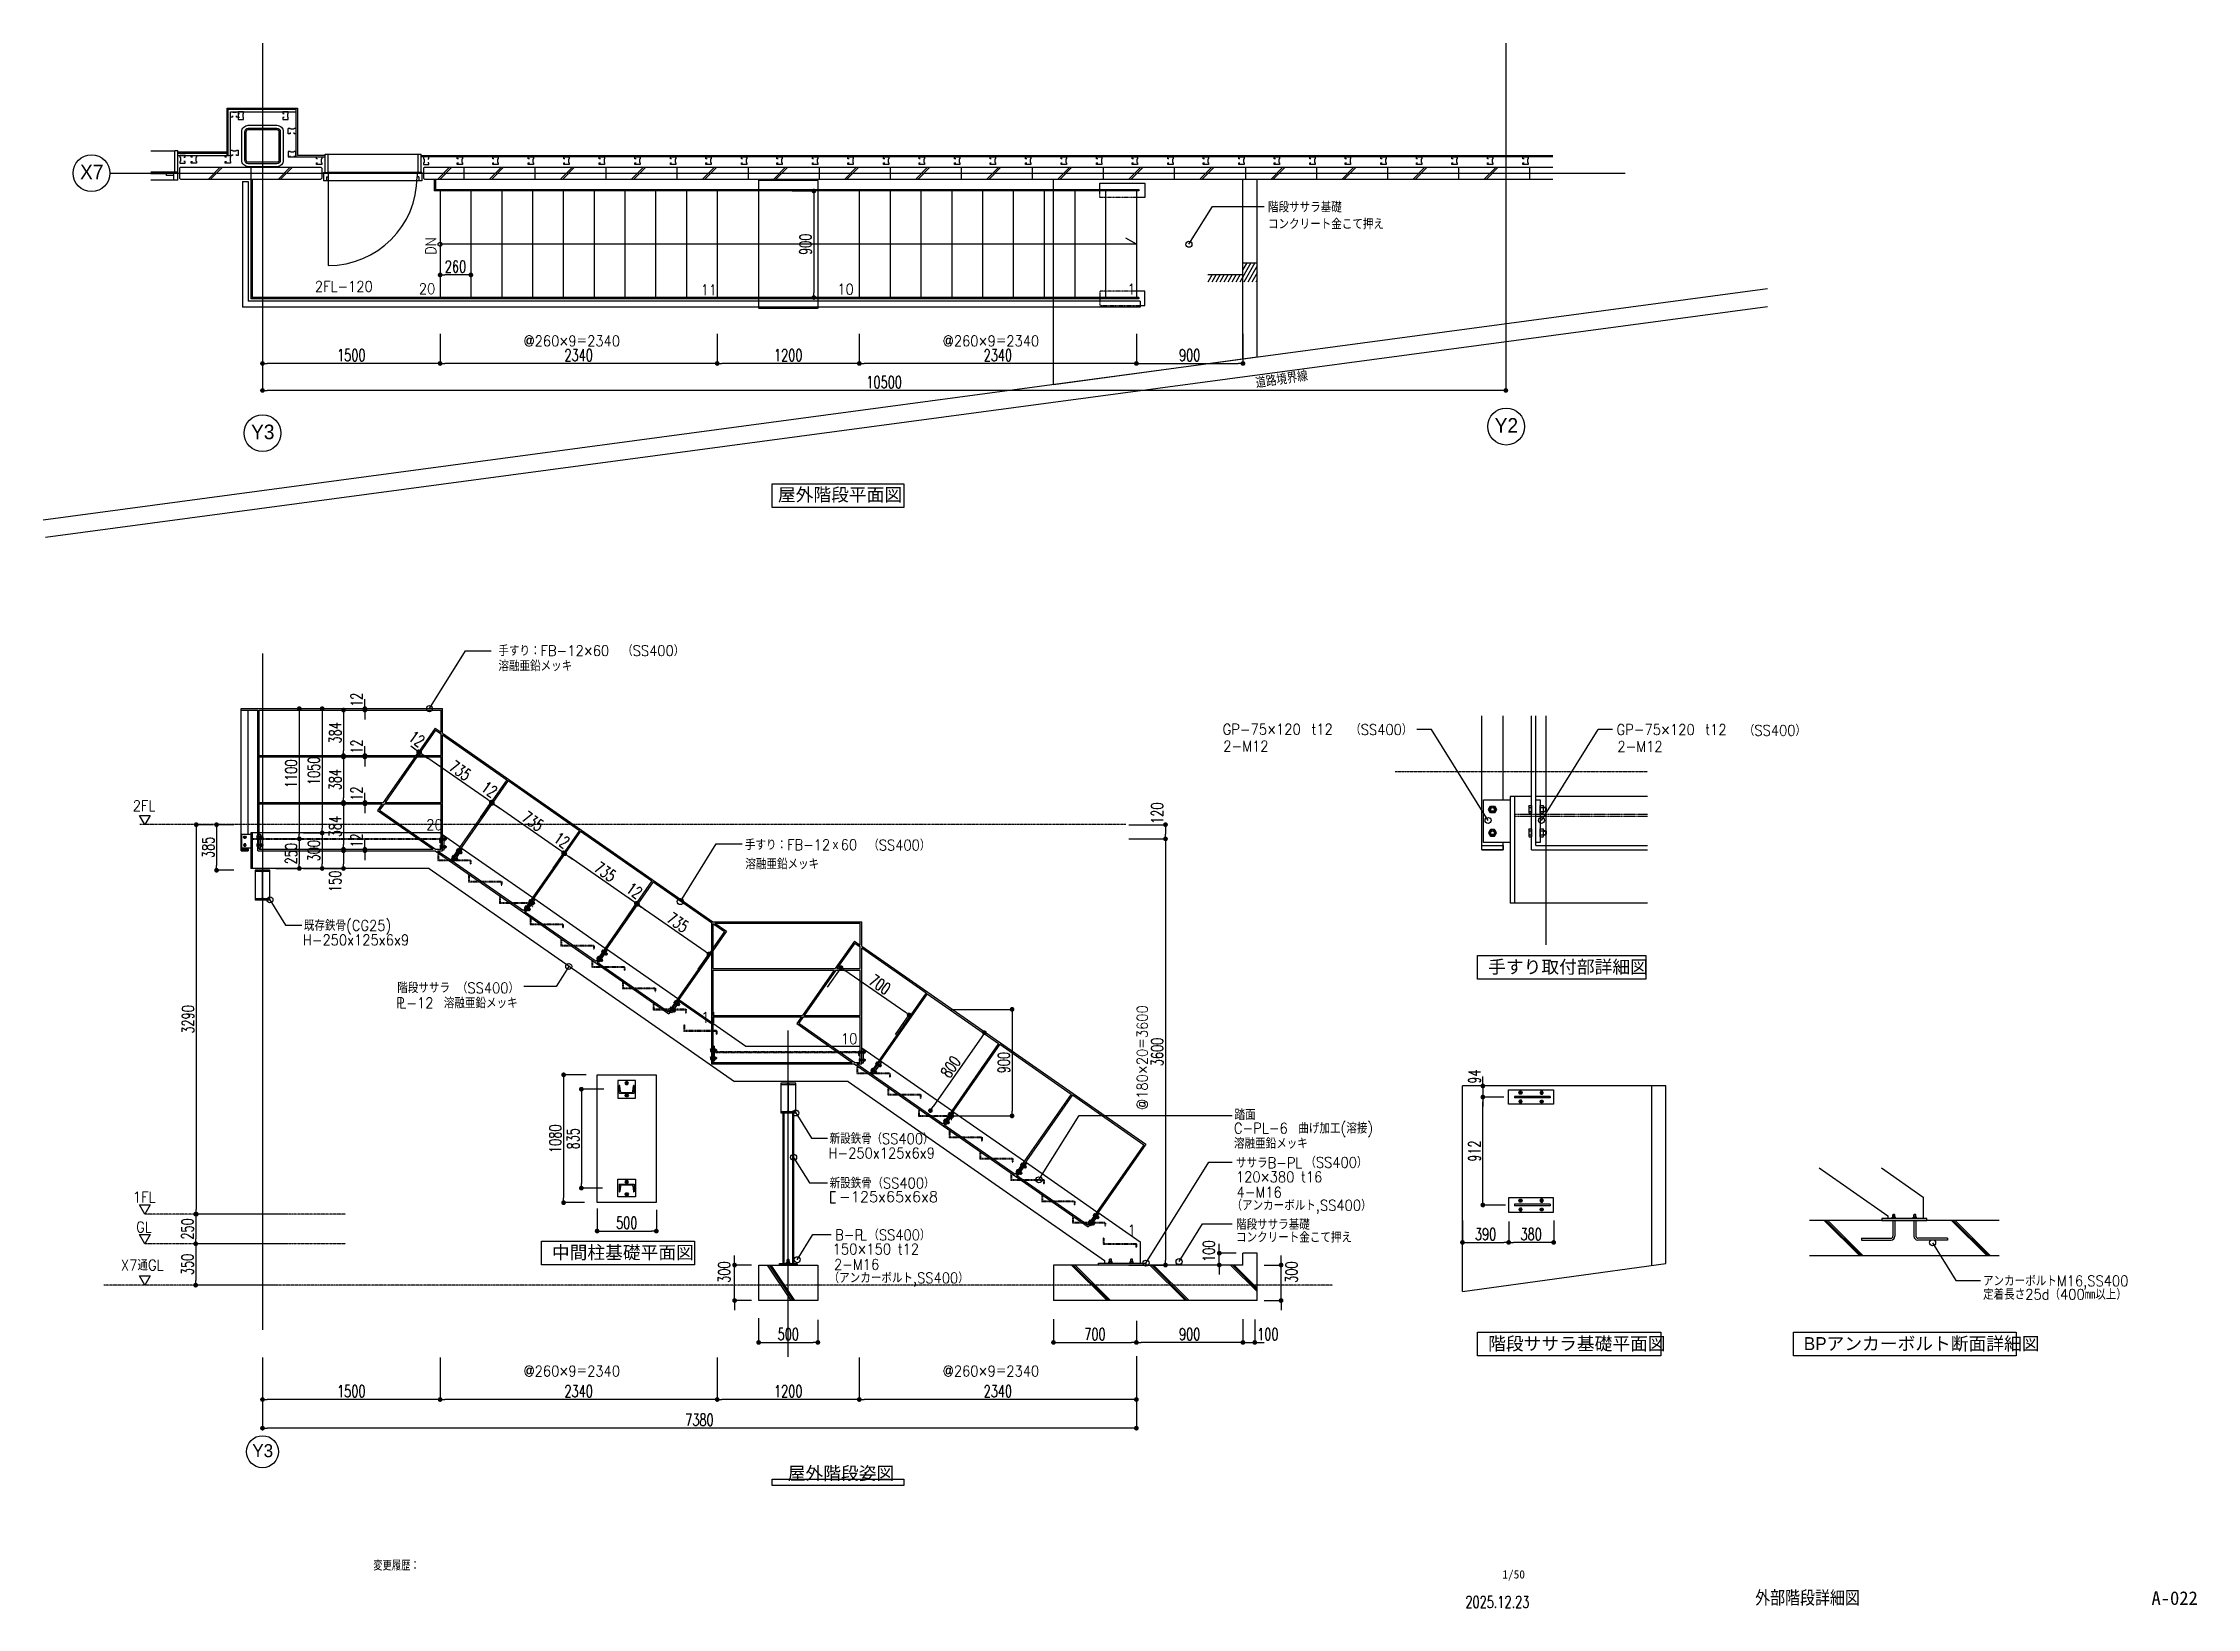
# Model space of a CAD drawing. Header units: millimetres. Extents: x 2110 to 66453, y 435 to 14260.
# Drawn here: x 2110 to 20299, y 435 to 13655 of the extents above; entities outside this region: 68.
import ezdxf
from ezdxf.enums import TextEntityAlignment as Align

# ---------------------------------------------------------------- set-up
doc = ezdxf.new("R2010")
doc.units = ezdxf.units.MM
doc.header["$LTSCALE"] = 0.2
doc.header["$PDMODE"] = 1
doc.linetypes.add('CENTER', pattern=[50.8, 31.75, -6.35, 6.35, -6.35])
doc.linetypes.add('HIDDEN', pattern=[0.375, 0.25, -0.125])
doc.layers.get('Defpoints').update_dxf_attribs({"color": 40})
for name, color, linetype in [('0-2', 7, 'Continuous'), ('0-5', 7, 'Continuous'), ('1-3', 7, 'Continuous'), ('1_文字', 3, 'Continuous'), ('20_鋼材', 2, 'Continuous'), ('20_鋼材_手すり', 2, 'Continuous'), ('92 設備記述', 3, 'Continuous'), ('_0-0_0-9', 7, 'Continuous'), ('_0-2_0-B', 7, 'Continuous'), ('_0-5_1-4', 7, 'Continuous'), ('_0-6_0-4', 7, 'Continuous'), ('_0-7_0-8', 7, 'Continuous'), ('_0-8_0-7', 7, 'Continuous'), ('_0-E_1-6', 7, 'Continuous'), ('_1-4_0-2', 7, 'Continuous'), ('A_LGS', 8, 'Continuous'), ('A_タイトル枠', 7, 'Continuous'), ('A_中空セメント版', 2, 'Continuous'), ('A_寸法', 9, 'Continuous'), ('A_敷地境界線', 1, 'CENTER'), ('A_躯体', 7, 'Continuous'), ('枠内記述', 3, 'Continuous')]:
    doc.layers.add(name, color=color, linetype=linetype)
doc.layers.add('A_通芯', color=8, linetype='Continuous', plot=False)
doc.styles.add('Dim', font='simplex.shx', dxfattribs={"width": 0.7, "bigfont": 'extfont2.shx'})
doc.styles.add('HGP_____E', font='HGRGE.TTC', dxfattribs={"bigfont": 'HGPｺﾞｼｯｸE'})
doc.styles.add('KANSIM', font='SIMPLEX.shx', dxfattribs={"width": 0.7, "bigfont": 'extfont2.shx'})
doc.styles.get("Standard").update_dxf_attribs({"font": 'simplex.shx', "width": 0.8, "height": 700, "bigfont": 'extfont2.shx'})
doc.styles.add('Standard-A', font='romans.shx', dxfattribs={"bigfont": 'extfont2.shx'})
doc.styles.add('ゴシック', font='MS Gothic.ttf', dxfattribs={"height": 4})
doc.dimstyles.new('1-200', dxfattribs={"dimscale": 200, "dimtxt": 3, "dimasz": 1, "dimexe": 1, "dimexo": 1, "dimgap": 1, "dimtad": 1, "dimdec": 0, "dimtxsty": 'Dim', "dimblk": 'DOT', "dimcen": 2.5, "dimadec": 0, "dimazin": 0, "dimtfac": 1, "dimtdec": 0, "dimtix": 1, "dimtmove": 2, "dimatfit": 3, "dimldrblk": '引出線', "dimfxl": 1, "dimlwd": -1, "dimlwe": -1, "dimarcsym": 0})

msp = doc.modelspace()

# ---------------------------------------------------------------- texts
at = {"layer": '1_文字', "style": 'Standard-A', "width": 0.9}
for s, p in [('階段ササラ基礎', (12454, 12223.9)), ('コンクリート金こて押え', (12454, 12081.3)), ('手すり：FB-12×60', (5955, 8476.9)), ('（SS400）', (7000.1, 8476.9)), ('溶融亜鉛メッキ', (5955, 8348.6)), ('GP-75×120\u3000t12', (12071.6, 7812.7)), ('（SS400）', (13148.8, 7810.2)), ('GP-75×120\u3000t12', (15398.1, 7810.4)), ('（SS400）', (16472.8, 7803.4)), ('2-M12', (12077, 7670.4)), ('2-M12', (15405.4, 7668.1)), ('2FL', (2867.3, 7167)), ('手すり：FB-12ｘ60', (8036.3, 6837.3)), ('（SS400）', (9078.3, 6834.1)), ('溶融亜鉛メッキ', (8040.3, 6675)), ('既存鉄骨(CG25)', (4312.2, 6155.4)), ('H-250x125x6x9', (4302.6, 6033.1)), ('階段ササラ', (5101, 5629.3)), ('（SS400）', (5604.5, 5627.9)), ('P', (5090.9, 5501)), ('L-12', (5118.4, 5501)), ('溶融亜鉛メッキ', (5494.2, 5501)), ('踏面', (12172.5, 4557.4)), ('C-PL-6\u3000曲げ加工(溶接)', (12166.9, 4443)), ('新設鉄骨', (8752.2, 4355.4)), ('（SS400）', (9105.3, 4353.8)), ('溶融亜鉛メッキ', (12166.9, 4314.7)), ('H-250x125x6x9', (8742.6, 4233.1)), ('ササラB-P', (12184, 4151.1)), ('L', (12685.3, 4151.1)), ('（SS400）', (12769.5, 4154.5)), ('新設鉄骨', (8752.2, 3979.5)), ('（SS400）', (9113.3, 3978.8)), ('120×380 t16', (12184, 4031.5)), ('1FL', (2867.9, 3861.6)), ('4-M16', (12188.5, 3902.4)), ('（アンカーボルト,SS400）', (12145.9, 3791.7)), ('GL', (2895.6, 3607.9)), ('（SS400）', (9079, 3541.8)), ('階段ササラ基礎', (12184, 3630.3)), ('150×150 t12', (8778.4, 3422.1)), ('B-P', (8798.5, 3541.7)), ('L', (9007.7, 3541.7)), ('コンクリート金こて押え', (12184, 3521.2)), ('X7通GL', (2768.1, 3286.5)), ('2-M16', (8789.6, 3292.9)), ('（アンカーボルト,SS400）', (8743.7, 3178.7)), ('定着長さ25d（400㎜以上）', (18492.9, 3039.5)), ('アンカーボルトM16,SS400', (18492.9, 3153.4))]:
    msp.add_text(s, height=90, dxfattribs=at).set_placement(p)
for s, rotation, p in [('DN', 90, (5338.3, 11864.5)), ('道路境界線', 8.354, (12342.5, 10826.6))]:
    msp.add_text(s, height=90, rotation=rotation, dxfattribs=at).set_placement(p, align=Align.TOP_LEFT)
for s, p in [('2FL-120', (4404.9, 11643.7)), ('20', (5283, 11623.7)), ('11', (7662.4, 11614.6)), ('10', (8817.7, 11619.6)), ('1', (11266.1, 11619.6)), ('20', (5345.6, 7096.4)), ('11', (7667.4, 5469.2)), ('10', (8847.5, 5288.5))]:
    msp.add_text(s, height=90, dxfattribs=at).set_placement(p, align=Align.TOP_LEFT)
at = {"layer": '1_文字'}
for s, height, style, p in [('屋外階段平面図', 109.88, 'HGP_____E', (8315.6, 9784.8)), ('屋外階段平面図', 109.88, 'HGP_____E', (8315.6, 9784.8)), ('手すり取付部詳細図', 109.88, 'HGP_____E', (14313.5, 5795.8)), ('-125x65x6x8', 90, 'Standard-A', (8830.6, 3864.2)), ('中間柱基礎平面図', 109.88, 'HGP_____E', (6406.5, 3383.4)), ('階段ササラ基礎平面図', 109.88, 'HGP_____E', (14313.5, 2613.2)), ('BPアンカーボルト断面詳細図', 109.876, 'HGP_____E', (16979.8, 2613.2)), ('屋外階段姿図', 109.88, 'HGP_____E', (8398.6, 1518.2))]:
    msp.add_text(s, height=height, dxfattribs=dict(at, style=style)).set_placement(p)
at = {"layer": '92 設備記述', "style": 'Standard-A', "width": 0.9}
msp.add_text('1', height=90, dxfattribs=at).set_placement((11268.3, 3672.1), align=Align.TOP_LEFT)
at = {"layer": 'A_タイトル枠', "color": 3, "width": 0.9}
msp.add_text('外部階段詳細図', height=127.5, dxfattribs=at).set_placement((17010.8, 517.8), align=Align.MIDDLE_CENTER)
at = {"layer": 'A_寸法', "linetype": 'Continuous', "style": 'HGP_____E'}
for s, height, p in [('X7', 123.61, (2422.3, 12503.6)), ('Y3', 123.61, (3866.1, 10308.1)), ('Y2', 123.61, (14368.8, 10363.1)), ('Y3', 109.88, (3876.9, 1709.1))]:
    msp.add_text(s, height=height, dxfattribs=at).set_placement(p)
at = {"layer": 'A_寸法', "style": 'Standard-A', "width": 0.9}
for p in [(6167.7, 11182.9), (9707.8, 11182.9), (6167.7, 2481.8), (9707.8, 2481.8)]:
    msp.add_text('@260×9＝2340', height=90, dxfattribs=at).set_placement(p, align=Align.TOP_LEFT)
msp.add_text('@180×20＝3600', height=90, rotation=90, dxfattribs=at).set_placement((11347.4, 4642.2), align=Align.TOP_LEFT)
at = {"layer": 'Defpoints', "style": 'KANSIM', "width": 0.7}
msp.add_text('変更履歴：', height=80, dxfattribs=at).set_placement((4898.4, 791.8), align=Align.MIDDLE_LEFT)
at = {"layer": '枠内記述', "linetype": 'ByBlock', "lineweight": -2, "style": 'ゴシック'}
msp.add_text('1/50', height=70, dxfattribs=at).set_placement((14434, 684))
at = {"layer": '枠内記述', "style": 'ゴシック'}
msp.add_text('A-022', height=115, dxfattribs=at).set_placement((19915.7, 461))
at = {"layer": '枠内記述', "width": 0.7}
msp.add_text('2025.12.23', height=100, dxfattribs=at).set_placement((14391.9, 485.4), align=Align.MIDDLE_CENTER)

# ---------------------------------------------------------------- blocks, each defined once
blk = doc.blocks.new('_Dot')
at = {"color": 0, "linetype": 'ByBlock', "lineweight": -2}
blk.add_line((-0.5, 0), (-1, 0), dxfattribs=at)
at = {"color": 0, "linetype": 'ByBlock', "const_width": 0.5}
blk.add_lwpolyline([(-0.25, 0, 1), (0.25, 0, 1)], format="xyb", close=True, dxfattribs=at)
blk = doc.blocks.new('*D17')
at = {"layer": 'A_寸法', "color": 0, "transparency": 16777216}
for p, q in [((3963, 11198), (3963, 10948)), ((5463, 11198), (5463, 10948)), ((5423, 10948), (4003, 10948))]:
    blk.add_line(p, q, dxfattribs=at)
at = {"layer": 'Defpoints', "color": 0, "transparency": 16777216}
for p in [(3963, 11198), (5463, 11198), (3963, 10948)]:
    blk.add_point(p, dxfattribs=at)
at = {"layer": 'A_寸法', "color": 0, "transparency": 16777216, "xscale": 40, "yscale": 40, "zscale": 40, "rotation": 180}
blk.add_blockref('_Dot', (3963, 10948), dxfattribs=at)
at = {"layer": 'A_寸法', "color": 0, "transparency": 16777216, "xscale": 40, "yscale": 40, "zscale": 40}
blk.add_blockref('_Dot', (5463, 10948), dxfattribs=at)
at = {"layer": 'A_寸法', "color": 0, "transparency": 16777216, "insert": (4713, 11018), "char_height": 100, "attachment_point": 5, "style": 'Dim'}
blk.add_mtext('1500', dxfattribs=at)
blk = doc.blocks.new('引出線')
at = {"color": 0, "linetype": 'ByBlock'}
for points in [[(0, 0), (-1.96, -0.4)], [(-1, 0), (0, 0)]]:
    blk.add_lwpolyline(points, dxfattribs=at)
blk = doc.blocks.new('*D18')
at = {"layer": 'A_寸法', "color": 0, "transparency": 16777216}
for p, q in [((7803, 11187), (7803, 10948)), ((9003, 11187), (9003, 10948)), ((8963, 10948), (7843, 10948))]:
    blk.add_line(p, q, dxfattribs=at)
at = {"layer": 'Defpoints', "color": 0, "transparency": 16777216}
for p in [(7803, 11187), (9003, 11187), (7803, 10948)]:
    blk.add_point(p, dxfattribs=at)
at = {"layer": 'A_寸法', "color": 0, "transparency": 16777216, "xscale": 40, "yscale": 40, "zscale": 40, "rotation": 180}
blk.add_blockref('_Dot', (7803, 10948), dxfattribs=at)
at = {"layer": 'A_寸法', "color": 0, "transparency": 16777216, "xscale": 40, "yscale": 40, "zscale": 40}
blk.add_blockref('_Dot', (9003, 10948), dxfattribs=at)
at = {"layer": 'A_寸法', "color": 0, "transparency": 16777216, "insert": (8403, 11018), "char_height": 100, "attachment_point": 5, "style": 'Dim'}
blk.add_mtext('1200', dxfattribs=at)
blk = doc.blocks.new('*D19')
at = {"layer": 'A_寸法', "color": 0, "transparency": 16777216}
for p, q in [((5463, 11901), (5463, 11696)), ((5723, 11891), (5723, 11696)), ((5683, 11696), (5503, 11696))]:
    blk.add_line(p, q, dxfattribs=at)
at = {"layer": 'Defpoints', "color": 0, "transparency": 16777216}
for p in [(5463, 11901), (5723, 11891), (5463, 11696)]:
    blk.add_point(p, dxfattribs=at)
at = {"layer": 'A_寸法', "color": 0, "transparency": 16777216, "xscale": 40, "yscale": 40, "zscale": 40, "rotation": 180}
blk.add_blockref('_Dot', (5463, 11696), dxfattribs=at)
at = {"layer": 'A_寸法', "color": 0, "transparency": 16777216, "xscale": 40, "yscale": 40, "zscale": 40}
blk.add_blockref('_Dot', (5723, 11696), dxfattribs=at)
at = {"layer": 'A_寸法', "color": 0, "transparency": 16777216, "insert": (5593, 11766), "char_height": 100, "attachment_point": 5, "style": 'Dim'}
blk.add_mtext('260', dxfattribs=at)
blk = doc.blocks.new('*D20')
at = {"layer": 'A_寸法', "color": 0, "transparency": 16777216}
for p, q in [((3963, 11065), (3963, 10720)), ((14463, 11065), (14463, 10720)), ((14423, 10720), (4003, 10720))]:
    blk.add_line(p, q, dxfattribs=at)
at = {"layer": 'Defpoints', "color": 0, "transparency": 16777216}
for p in [(3963, 11065), (14463, 11065), (3963, 10720)]:
    blk.add_point(p, dxfattribs=at)
at = {"layer": 'A_寸法', "color": 0, "transparency": 16777216, "xscale": 40, "yscale": 40, "zscale": 40, "rotation": 180}
blk.add_blockref('_Dot', (3963, 10720), dxfattribs=at)
at = {"layer": 'A_寸法', "color": 0, "transparency": 16777216, "xscale": 40, "yscale": 40, "zscale": 40}
blk.add_blockref('_Dot', (14463, 10720), dxfattribs=at)
at = {"layer": 'A_寸法', "color": 0, "transparency": 16777216, "insert": (9213, 10790), "char_height": 100, "attachment_point": 5, "style": 'Dim'}
blk.add_mtext('10500', dxfattribs=at)
blk = doc.blocks.new('*D21')
at = {"layer": 'A_寸法', "color": 0, "transparency": 16777216}
for p, q in [((5463, 11198), (5463, 10948)), ((7803, 11198), (7803, 10948)), ((7763, 10948), (5503, 10948))]:
    blk.add_line(p, q, dxfattribs=at)
at = {"layer": 'Defpoints', "color": 0, "transparency": 16777216}
for p in [(5463, 11198), (7803, 11198), (5463, 10948)]:
    blk.add_point(p, dxfattribs=at)
at = {"layer": 'A_寸法', "color": 0, "transparency": 16777216, "xscale": 40, "yscale": 40, "zscale": 40, "rotation": 180}
blk.add_blockref('_Dot', (5463, 10948), dxfattribs=at)
at = {"layer": 'A_寸法', "color": 0, "transparency": 16777216, "xscale": 40, "yscale": 40, "zscale": 40}
blk.add_blockref('_Dot', (7803, 10948), dxfattribs=at)
at = {"layer": 'A_寸法', "color": 0, "transparency": 16777216, "insert": (6633, 11018), "char_height": 100, "attachment_point": 5, "style": 'Dim'}
blk.add_mtext('2340', dxfattribs=at)
blk = doc.blocks.new('*D22')
at = {"layer": 'A_寸法', "color": 0, "transparency": 16777216}
for p, q in [((9003, 11198), (9003, 10948)), ((11343, 11198), (11343, 10948)), ((11303, 10948), (9043, 10948))]:
    blk.add_line(p, q, dxfattribs=at)
at = {"layer": 'Defpoints', "color": 0, "transparency": 16777216}
for p in [(9003, 11198), (11343, 11198), (9003, 10948)]:
    blk.add_point(p, dxfattribs=at)
at = {"layer": 'A_寸法', "color": 0, "transparency": 16777216, "xscale": 40, "yscale": 40, "zscale": 40, "rotation": 180}
blk.add_blockref('_Dot', (9003, 10948), dxfattribs=at)
at = {"layer": 'A_寸法', "color": 0, "transparency": 16777216, "xscale": 40, "yscale": 40, "zscale": 40}
blk.add_blockref('_Dot', (11343, 10948), dxfattribs=at)
at = {"layer": 'A_寸法', "color": 0, "transparency": 16777216, "insert": (10173, 11018), "char_height": 100, "attachment_point": 5, "style": 'Dim'}
blk.add_mtext('2340', dxfattribs=at)
blk = doc.blocks.new('*D23')
at = {"layer": 'A_寸法', "color": 0, "transparency": 16777216}
for p, q in [((4083, 3512), (3399, 3512)), ((3399, 3472), (3399, 3202)), ((4083, 3162), (3399, 3162))]:
    blk.add_line(p, q, dxfattribs=at)
at = {"layer": 'Defpoints', "color": 0, "transparency": 16777216}
for p in [(4083, 3512), (3399, 3162), (4083, 3162)]:
    blk.add_point(p, dxfattribs=at)
at = {"layer": 'A_寸法', "color": 0, "transparency": 16777216, "xscale": 40, "yscale": 40, "zscale": 40}
for p, rotation in [((3399, 3512), 90), ((3399, 3162), 270)]:
    blk.add_blockref('_Dot', p, dxfattribs=dict(at, rotation=rotation))
at = {"layer": 'A_寸法', "color": 0, "transparency": 16777216, "insert": (3329, 3337), "char_height": 100, "attachment_point": 5, "rotation": 90, "style": 'Dim'}
blk.add_mtext('350', dxfattribs=at)
blk = doc.blocks.new('*D24')
at = {"layer": 'A_寸法', "color": 0, "transparency": 16777216}
for p, q in [((4183, 3762), (3399, 3762)), ((3399, 3722), (3399, 3552)), ((4183, 3512), (3399, 3512))]:
    blk.add_line(p, q, dxfattribs=at)
at = {"layer": 'Defpoints', "color": 0, "transparency": 16777216}
for p in [(4183, 3762), (3399, 3512), (4183, 3512)]:
    blk.add_point(p, dxfattribs=at)
at = {"layer": 'A_寸法', "color": 0, "transparency": 16777216, "xscale": 40, "yscale": 40, "zscale": 40}
for p, rotation in [((3399, 3762), 90), ((3399, 3512), 270)]:
    blk.add_blockref('_Dot', p, dxfattribs=dict(at, rotation=rotation))
at = {"layer": 'A_寸法', "color": 0, "transparency": 16777216, "insert": (3329, 3637), "char_height": 100, "attachment_point": 5, "rotation": 90, "style": 'Dim'}
blk.add_mtext('250', dxfattribs=at)
blk = doc.blocks.new('*D25')
at = {"layer": 'A_寸法', "color": 0, "transparency": 16777216}
for p, q in [((3549, 7052), (3404, 7052)), ((3404, 7012), (3404, 3802)), ((3549, 3762), (3404, 3762))]:
    blk.add_line(p, q, dxfattribs=at)
at = {"layer": 'Defpoints', "color": 0, "transparency": 16777216}
for p in [(3549, 7052), (3404, 3762), (3549, 3762)]:
    blk.add_point(p, dxfattribs=at)
at = {"layer": 'A_寸法', "color": 0, "transparency": 16777216, "xscale": 40, "yscale": 40, "zscale": 40}
for p, rotation in [((3404, 7052), 90), ((3404, 3762), 270)]:
    blk.add_blockref('_Dot', p, dxfattribs=dict(at, rotation=rotation))
at = {"layer": 'A_寸法', "color": 0, "transparency": 16777216, "insert": (3334, 5407), "char_height": 100, "attachment_point": 5, "rotation": 90, "style": 'Dim'}
blk.add_mtext('3290', dxfattribs=at)
blk = doc.blocks.new('*D26')
at = {"layer": 'A_寸法', "color": 0, "transparency": 16777216}
for p, q in [((11280, 7052), (11589, 7052)), ((11557, 6932), (11589, 6932)), ((11589, 7012), (11589, 6972))]:
    blk.add_line(p, q, dxfattribs=at)
at = {"layer": 'Defpoints', "color": 0, "transparency": 16777216}
for p in [(11280, 7052), (11557, 6932), (11589, 6932)]:
    blk.add_point(p, dxfattribs=at)
at = {"layer": 'A_寸法', "color": 0, "transparency": 16777216, "xscale": 40, "yscale": 40, "zscale": 40}
for p, rotation in [((11589, 7052), 90), ((11589, 6932), 270)]:
    blk.add_blockref('_Dot', p, dxfattribs=dict(at, rotation=rotation))
at = {"layer": 'A_寸法', "color": 0, "transparency": 16777216, "insert": (11519, 7149), "char_height": 100, "attachment_point": 5, "rotation": 90, "style": 'Dim'}
blk.add_mtext('120', dxfattribs=at)
blk = doc.blocks.new('*D2')
at = {"layer": 'A_寸法', "color": 0, "transparency": 16777216}
for p, q in [((11280, 6932), (11589, 6932)), ((11589, 6892), (11589, 3372)), ((11280, 3332), (11589, 3332))]:
    blk.add_line(p, q, dxfattribs=at)
at = {"layer": 'Defpoints', "color": 0, "transparency": 16777216}
for p in [(11280, 6932), (11280, 3332), (11589, 3332)]:
    blk.add_point(p, dxfattribs=at)
at = {"layer": 'A_寸法', "color": 0, "transparency": 16777216, "xscale": 40, "yscale": 40, "zscale": 40}
for p, rotation in [((11589, 6932), 90), ((11589, 3332), 270)]:
    blk.add_blockref('_Dot', p, dxfattribs=dict(at, rotation=rotation))
at = {"layer": 'A_寸法', "color": 0, "transparency": 16777216, "insert": (11519, 5132), "char_height": 100, "attachment_point": 5, "rotation": 90, "style": 'Dim'}
blk.add_mtext('3600', dxfattribs=at)
blk = doc.blocks.new('*D3')
at = {"layer": 'A_寸法', "color": 0, "transparency": 16777216}
for p, q in [((3963, 2552), (3963, 2196)), ((5463, 2551), (5463, 2196)), ((5423, 2196), (4003, 2196))]:
    blk.add_line(p, q, dxfattribs=at)
at = {"layer": 'Defpoints', "color": 0, "transparency": 16777216}
for p in [(3963, 2552), (5463, 2551), (3963, 2196)]:
    blk.add_point(p, dxfattribs=at)
at = {"layer": 'A_寸法', "color": 0, "transparency": 16777216, "xscale": 40, "yscale": 40, "zscale": 40, "rotation": 180}
blk.add_blockref('_Dot', (3963, 2196), dxfattribs=at)
at = {"layer": 'A_寸法', "color": 0, "transparency": 16777216, "xscale": 40, "yscale": 40, "zscale": 40}
blk.add_blockref('_Dot', (5463, 2196), dxfattribs=at)
at = {"layer": 'A_寸法', "color": 0, "transparency": 16777216, "insert": (4713, 2266), "char_height": 100, "attachment_point": 5, "style": 'Dim'}
blk.add_mtext('1500', dxfattribs=at)
blk = doc.blocks.new('*D4')
at = {"layer": 'A_寸法', "color": 0, "transparency": 16777216}
for p, q in [((9003, 2550), (9003, 2196)), ((7803, 2539), (7803, 2196)), ((8963, 2196), (7843, 2196))]:
    blk.add_line(p, q, dxfattribs=at)
at = {"layer": 'Defpoints', "color": 0, "transparency": 16777216}
for p in [(9003, 2550), (7803, 2539), (7803, 2196)]:
    blk.add_point(p, dxfattribs=at)
at = {"layer": 'A_寸法', "color": 0, "transparency": 16777216, "xscale": 40, "yscale": 40, "zscale": 40, "rotation": 180}
blk.add_blockref('_Dot', (7803, 2196), dxfattribs=at)
at = {"layer": 'A_寸法', "color": 0, "transparency": 16777216, "xscale": 40, "yscale": 40, "zscale": 40}
blk.add_blockref('_Dot', (9003, 2196), dxfattribs=at)
at = {"layer": 'A_寸法', "color": 0, "transparency": 16777216, "insert": (8403, 2266), "char_height": 100, "attachment_point": 5, "style": 'Dim'}
blk.add_mtext('1200', dxfattribs=at)
blk = doc.blocks.new('*D5')
at = {"layer": 'A_寸法', "color": 0, "transparency": 16777216}
for p, q in [((5463, 2551), (5463, 2196)), ((7803, 2551), (7803, 2196)), ((7763, 2196), (5503, 2196))]:
    blk.add_line(p, q, dxfattribs=at)
at = {"layer": 'Defpoints', "color": 0, "transparency": 16777216}
for p in [(5463, 2551), (7803, 2551), (5463, 2196)]:
    blk.add_point(p, dxfattribs=at)
at = {"layer": 'A_寸法', "color": 0, "transparency": 16777216, "xscale": 40, "yscale": 40, "zscale": 40, "rotation": 180}
blk.add_blockref('_Dot', (5463, 2196), dxfattribs=at)
at = {"layer": 'A_寸法', "color": 0, "transparency": 16777216, "xscale": 40, "yscale": 40, "zscale": 40}
blk.add_blockref('_Dot', (7803, 2196), dxfattribs=at)
at = {"layer": 'A_寸法', "color": 0, "transparency": 16777216, "insert": (6633, 2266), "char_height": 100, "attachment_point": 5, "style": 'Dim'}
blk.add_mtext('2340', dxfattribs=at)
blk = doc.blocks.new('*D6')
at = {"layer": 'A_寸法', "color": 0, "transparency": 16777216}
for p, q in [((9003, 2548), (9003, 2196)), ((11343, 2562), (11343, 2196)), ((11303, 2196), (9043, 2196))]:
    blk.add_line(p, q, dxfattribs=at)
at = {"layer": 'Defpoints', "color": 0, "transparency": 16777216}
for p in [(9003, 2548), (11343, 2562), (9003, 2196)]:
    blk.add_point(p, dxfattribs=at)
at = {"layer": 'A_寸法', "color": 0, "transparency": 16777216, "xscale": 40, "yscale": 40, "zscale": 40, "rotation": 180}
blk.add_blockref('_Dot', (9003, 2196), dxfattribs=at)
at = {"layer": 'A_寸法', "color": 0, "transparency": 16777216, "xscale": 40, "yscale": 40, "zscale": 40}
blk.add_blockref('_Dot', (11343, 2196), dxfattribs=at)
at = {"layer": 'A_寸法', "color": 0, "transparency": 16777216, "insert": (10173, 2266), "char_height": 100, "attachment_point": 5, "style": 'Dim'}
blk.add_mtext('2340', dxfattribs=at)
blk = doc.blocks.new('*D7')
at = {"layer": 'A_寸法', "color": 0, "transparency": 16777216}
for p, q in [((8437, 12405), (8619, 12405)), ((8619, 12365), (8619, 11545)), ((8437, 11505), (8619, 11505))]:
    blk.add_line(p, q, dxfattribs=at)
at = {"layer": 'Defpoints', "color": 0, "transparency": 16777216}
for p in [(8437, 12405), (8437, 11505), (8619, 11505)]:
    blk.add_point(p, dxfattribs=at)
at = {"layer": 'A_寸法', "color": 0, "transparency": 16777216, "xscale": 40, "yscale": 40, "zscale": 40}
for p, rotation in [((8619, 12405), 90), ((8619, 11505), 270)]:
    blk.add_blockref('_Dot', p, dxfattribs=dict(at, rotation=rotation))
at = {"layer": 'A_寸法', "color": 0, "transparency": 16777216, "insert": (8549, 11955), "char_height": 100, "attachment_point": 5, "rotation": 90, "style": 'Dim'}
blk.add_mtext('900', dxfattribs=at)
blk = doc.blocks.new('*D8')
at = {"layer": 'A_寸法', "color": 0, "transparency": 16777216}
for p, q in [((4075, 6932), (4274, 6932)), ((4274, 6892), (4274, 6722)), ((4075, 6682), (4274, 6682))]:
    blk.add_line(p, q, dxfattribs=at)
at = {"layer": 'Defpoints', "color": 0, "transparency": 16777216}
for p in [(4075, 6932), (4075, 6682), (4274, 6682)]:
    blk.add_point(p, dxfattribs=at)
at = {"layer": 'A_寸法', "color": 0, "transparency": 16777216, "xscale": 40, "yscale": 40, "zscale": 40}
for p, rotation in [((4274, 6932), 90), ((4274, 6682), 270)]:
    blk.add_blockref('_Dot', p, dxfattribs=dict(at, rotation=rotation))
at = {"layer": 'A_寸法', "color": 0, "transparency": 16777216, "insert": (4204, 6807), "char_height": 100, "attachment_point": 5, "rotation": 90, "style": 'Dim'}
blk.add_mtext('250', dxfattribs=at)
blk = doc.blocks.new('*D9')
at = {"layer": 'A_寸法', "color": 0, "transparency": 16777216}
for p, q in [((4076, 8032), (4274, 8032)), ((4274, 7992), (4274, 6972)), ((4076, 6932), (4274, 6932))]:
    blk.add_line(p, q, dxfattribs=at)
at = {"layer": 'Defpoints', "color": 0, "transparency": 16777216}
for p in [(4076, 8032), (4076, 6932), (4274, 6932)]:
    blk.add_point(p, dxfattribs=at)
at = {"layer": 'A_寸法', "color": 0, "transparency": 16777216, "xscale": 40, "yscale": 40, "zscale": 40}
for p, rotation in [((4274, 8032), 90), ((4274, 6932), 270)]:
    blk.add_blockref('_Dot', p, dxfattribs=dict(at, rotation=rotation))
at = {"layer": 'A_寸法', "color": 0, "transparency": 16777216, "insert": (4204, 7482), "char_height": 100, "attachment_point": 5, "rotation": 90, "style": 'Dim'}
blk.add_mtext('1100', dxfattribs=at)
blk = doc.blocks.new('*D10')
at = {"layer": 'A_寸法', "color": 0, "transparency": 16777216}
for p, q in [((4493, 8020), (4647, 8020)), ((4647, 7980), (4647, 7676)), ((4492, 7636), (4647, 7636))]:
    blk.add_line(p, q, dxfattribs=at)
at = {"layer": 'Defpoints', "color": 0, "transparency": 16777216}
for p in [(4493, 8020), (4492, 7636), (4647, 7636)]:
    blk.add_point(p, dxfattribs=at)
at = {"layer": 'A_寸法', "color": 0, "transparency": 16777216, "xscale": 40, "yscale": 40, "zscale": 40}
for p, rotation in [((4647, 8020), 90), ((4647, 7636), 270)]:
    blk.add_blockref('_Dot', p, dxfattribs=dict(at, rotation=rotation))
at = {"layer": 'A_寸法', "color": 0, "transparency": 16777216, "insert": (4577, 7828), "char_height": 100, "attachment_point": 5, "rotation": 90, "style": 'Dim'}
blk.add_mtext('384', dxfattribs=at)
blk = doc.blocks.new('*D11')
at = {"layer": 'A_寸法', "color": 0, "transparency": 16777216}
for p, q in [((4492, 7624), (4647, 7624)), ((4647, 7584), (4647, 7280)), ((4492, 7240), (4647, 7240))]:
    blk.add_line(p, q, dxfattribs=at)
at = {"layer": 'Defpoints', "color": 0, "transparency": 16777216}
for p in [(4492, 7624), (4492, 7240), (4647, 7240)]:
    blk.add_point(p, dxfattribs=at)
at = {"layer": 'A_寸法', "color": 0, "transparency": 16777216, "xscale": 40, "yscale": 40, "zscale": 40}
for p, rotation in [((4647, 7624), 90), ((4647, 7240), 270)]:
    blk.add_blockref('_Dot', p, dxfattribs=dict(at, rotation=rotation))
at = {"layer": 'A_寸法', "color": 0, "transparency": 16777216, "insert": (4577, 7432), "char_height": 100, "attachment_point": 5, "rotation": 90, "style": 'Dim'}
blk.add_mtext('384', dxfattribs=at)
blk = doc.blocks.new('*D12')
at = {"layer": 'A_寸法', "color": 0, "transparency": 16777216}
for p, q in [((4493, 7228), (4647, 7228)), ((4647, 7188), (4647, 6884)), ((4492, 6844), (4647, 6844))]:
    blk.add_line(p, q, dxfattribs=at)
at = {"layer": 'Defpoints', "color": 0, "transparency": 16777216}
for p in [(4493, 7228), (4492, 6844), (4647, 6844)]:
    blk.add_point(p, dxfattribs=at)
at = {"layer": 'A_寸法', "color": 0, "transparency": 16777216, "xscale": 40, "yscale": 40, "zscale": 40}
for p, rotation in [((4647, 7228), 90), ((4647, 6844), 270)]:
    blk.add_blockref('_Dot', p, dxfattribs=dict(at, rotation=rotation))
at = {"layer": 'A_寸法', "color": 0, "transparency": 16777216, "insert": (4577, 7036), "char_height": 100, "attachment_point": 5, "rotation": 90, "style": 'Dim'}
blk.add_mtext('384', dxfattribs=at)
blk = doc.blocks.new('*D13')
at = {"layer": 'A_寸法', "color": 0, "transparency": 16777216}
for p, q in [((4492, 6832), (4647, 6832)), ((4647, 6792), (4647, 6722)), ((4493, 6682), (4647, 6682))]:
    blk.add_line(p, q, dxfattribs=at)
at = {"layer": 'Defpoints', "color": 0, "transparency": 16777216}
for p in [(4492, 6832), (4493, 6682), (4647, 6682)]:
    blk.add_point(p, dxfattribs=at)
at = {"layer": 'A_寸法', "color": 0, "transparency": 16777216, "xscale": 40, "yscale": 40, "zscale": 40}
for p, rotation in [((4647, 6832), 90), ((4647, 6682), 270)]:
    blk.add_blockref('_Dot', p, dxfattribs=dict(at, rotation=rotation))
at = {"layer": 'A_寸法', "color": 0, "transparency": 16777216, "insert": (4577, 6574), "char_height": 100, "attachment_point": 5, "rotation": 90, "style": 'Dim'}
blk.add_mtext('150', dxfattribs=at)
blk = doc.blocks.new('*D14')
at = {"layer": 'A_寸法', "color": 0, "transparency": 16777216}
blk.add_line((10038, 5261), (9627, 4670), dxfattribs=at)
at = {"layer": 'Defpoints', "color": 0, "transparency": 16777216}
for p in [(10060, 5294), (9604, 4637), (9604, 4637)]:
    blk.add_point(p, dxfattribs=at)
at = {"layer": 'A_寸法', "color": 0, "transparency": 16777216, "xscale": 40, "yscale": 40, "zscale": 40}
for p, rotation in [((10060, 5294), 55.22588887161631), ((9604, 4637), 235.2258888716163)]:
    blk.add_blockref('_Dot', p, dxfattribs=dict(at, rotation=rotation))
at = {"layer": 'A_寸法', "color": 0, "transparency": 16777216, "insert": (9775, 5006), "char_height": 100, "attachment_point": 5, "rotation": 55.2259, "style": 'Dim'}
blk.add_mtext('800', dxfattribs=at)
blk = doc.blocks.new('*D15')
at = {"layer": 'A_寸法', "color": 0, "transparency": 16777216}
for p, q in [((9780, 5492), (10293, 5492)), ((10293, 5452), (10293, 4632)), ((9790, 4592), (10293, 4592))]:
    blk.add_line(p, q, dxfattribs=at)
at = {"layer": 'Defpoints', "color": 0, "transparency": 16777216}
for p in [(9780, 5492), (9790, 4592), (10293, 4592)]:
    blk.add_point(p, dxfattribs=at)
at = {"layer": 'A_寸法', "color": 0, "transparency": 16777216, "xscale": 40, "yscale": 40, "zscale": 40}
for p, rotation in [((10293, 5492), 90), ((10293, 4592), 270)]:
    blk.add_blockref('_Dot', p, dxfattribs=dict(at, rotation=rotation))
at = {"layer": 'A_寸法', "color": 0, "transparency": 16777216, "insert": (10223, 5042), "char_height": 100, "attachment_point": 5, "rotation": 90, "style": 'Dim'}
blk.add_mtext('900', dxfattribs=at)
blk = doc.blocks.new('*D16')
at = {"layer": 'A_寸法', "color": 0, "transparency": 16777216}
for p, q in [((5249, 7691), (5216, 7714)), ((5254, 7628), (5281, 7668)), ((5263, 7621), (5291, 7661)), ((5291, 7661), (5281, 7668)), ((5324, 7638), (5357, 7615))]:
    blk.add_line(p, q, dxfattribs=at)
at = {"layer": 'Defpoints', "color": 0, "transparency": 16777216}
for p in [(5281, 7668), (5254, 7628), (5263, 7621)]:
    blk.add_point(p, dxfattribs=at)
at = {"layer": 'A_寸法', "color": 0, "transparency": 16777216, "xscale": 40, "yscale": 40, "zscale": 40}
for p, rotation in [((5281, 7668), 325.073753606947), ((5291, 7661), 145.0737536069471)]:
    blk.add_blockref('_Dot', p, dxfattribs=dict(at, rotation=rotation))
at = {"layer": 'A_寸法', "color": 0, "transparency": 16777216, "insert": (5265, 7777), "char_height": 100, "attachment_point": 5, "rotation": 325.0738, "style": 'Dim'}
blk.add_mtext('12', dxfattribs=at)
blk = doc.blocks.new('*D27')
at = {"layer": 'A_寸法', "color": 0, "transparency": 16777216}
for p, q in [((7039, 6249), (7129, 6379)), ((7700, 5982), (7162, 6356)), ((7643, 5830), (7733, 5959))]:
    blk.add_line(p, q, dxfattribs=at)
at = {"layer": 'Defpoints', "color": 0, "transparency": 16777216}
for p in [(7129, 6379), (7039, 6249), (7643, 5830)]:
    blk.add_point(p, dxfattribs=at)
at = {"layer": 'A_寸法', "color": 0, "transparency": 16777216, "xscale": 40, "yscale": 40, "zscale": 40}
for p, rotation in [((7129, 6379), 145.2232442533812), ((7733, 5959), 325.2232442533812)]:
    blk.add_blockref('_Dot', p, dxfattribs=dict(at, rotation=rotation))
at = {"layer": 'A_寸法', "color": 0, "transparency": 16777216, "insert": (7471, 6226), "char_height": 100, "attachment_point": 5, "rotation": 325.2232, "style": 'Dim'}
blk.add_mtext('735', dxfattribs=at)
blk = doc.blocks.new('*D28')
at = {"layer": 'A_寸法', "color": 0, "transparency": 16777216}
for p, q in [((3963, 2321), (3963, 1954)), ((11343, 2321), (11343, 1954)), ((11303, 1954), (4003, 1954))]:
    blk.add_line(p, q, dxfattribs=at)
at = {"layer": 'Defpoints', "color": 0, "transparency": 16777216}
for p in [(3963, 2321), (11343, 2321), (3963, 1954)]:
    blk.add_point(p, dxfattribs=at)
at = {"layer": 'A_寸法', "color": 0, "transparency": 16777216, "xscale": 40, "yscale": 40, "zscale": 40, "rotation": 180}
blk.add_blockref('_Dot', (3963, 1954), dxfattribs=at)
at = {"layer": 'A_寸法', "color": 0, "transparency": 16777216, "xscale": 40, "yscale": 40, "zscale": 40}
blk.add_blockref('_Dot', (11343, 1954), dxfattribs=at)
at = {"layer": 'A_寸法', "color": 0, "transparency": 16777216, "insert": (7653, 2024), "char_height": 100, "attachment_point": 5, "style": 'Dim'}
blk.add_mtext('7380', dxfattribs=at)
blk = doc.blocks.new('*D29')
at = {"layer": 'A_寸法', "color": 0, "transparency": 16777216}
for p, q in [((3720, 7052), (3575, 7052)), ((3575, 7012), (3575, 6707)), ((3720, 6667), (3575, 6667))]:
    blk.add_line(p, q, dxfattribs=at)
at = {"layer": 'Defpoints', "color": 0, "transparency": 16777216}
for p in [(3720, 7052), (3575, 6667), (3720, 6667)]:
    blk.add_point(p, dxfattribs=at)
at = {"layer": 'A_寸法', "color": 0, "transparency": 16777216, "xscale": 40, "yscale": 40, "zscale": 40}
for p, rotation in [((3575, 7052), 90), ((3575, 6667), 270)]:
    blk.add_blockref('_Dot', p, dxfattribs=dict(at, rotation=rotation))
at = {"layer": 'A_寸法', "color": 0, "transparency": 16777216, "insert": (3505, 6860), "char_height": 100, "attachment_point": 5, "rotation": 90, "style": 'Dim'}
blk.add_mtext('385', dxfattribs=at)
blk = doc.blocks.new('*D30')
at = {"layer": 'A_寸法', "color": 0, "transparency": 16777216}
for p, q in [((11343, 11198), (11343, 10948)), ((12243, 11198), (12243, 10948)), ((11383, 10948), (12203, 10948))]:
    blk.add_line(p, q, dxfattribs=at)
at = {"layer": 'Defpoints', "color": 0, "transparency": 16777216}
for p in [(11343, 11198), (12243, 11198), (12243, 10948)]:
    blk.add_point(p, dxfattribs=at)
at = {"layer": 'A_寸法', "color": 0, "transparency": 16777216, "xscale": 40, "yscale": 40, "zscale": 40, "rotation": 180}
blk.add_blockref('_Dot', (11343, 10948), dxfattribs=at)
at = {"layer": 'A_寸法', "color": 0, "transparency": 16777216, "xscale": 40, "yscale": 40, "zscale": 40}
blk.add_blockref('_Dot', (12243, 10948), dxfattribs=at)
at = {"layer": 'A_寸法', "color": 0, "transparency": 16777216, "insert": (11793, 11018), "char_height": 100, "attachment_point": 5, "style": 'Dim'}
blk.add_mtext('900', dxfattribs=at)
blk = doc.blocks.new('*D31')
at = {"layer": 'A_寸法', "color": 0, "transparency": 16777216}
for p, q in [((4309, 6982), (4467, 6982)), ((4467, 6942), (4467, 6722)), ((4309, 6682), (4467, 6682))]:
    blk.add_line(p, q, dxfattribs=at)
at = {"layer": 'Defpoints', "color": 0, "transparency": 16777216}
for p in [(4309, 6982), (4309, 6682), (4467, 6682)]:
    blk.add_point(p, dxfattribs=at)
at = {"layer": 'A_寸法', "color": 0, "transparency": 16777216, "xscale": 40, "yscale": 40, "zscale": 40}
for p, rotation in [((4467, 6982), 90), ((4467, 6682), 270)]:
    blk.add_blockref('_Dot', p, dxfattribs=dict(at, rotation=rotation))
at = {"layer": 'A_寸法', "color": 0, "transparency": 16777216, "insert": (4397, 6832), "char_height": 100, "attachment_point": 5, "rotation": 90, "style": 'Dim'}
blk.add_mtext('300', dxfattribs=at)
blk = doc.blocks.new('*D32')
at = {"layer": 'A_寸法', "color": 0, "transparency": 16777216}
for p, q in [((4310, 8032), (4467, 8032)), ((4467, 7992), (4467, 7022)), ((4310, 6982), (4467, 6982))]:
    blk.add_line(p, q, dxfattribs=at)
at = {"layer": 'Defpoints', "color": 0, "transparency": 16777216}
for p in [(4310, 8032), (4310, 6982), (4467, 6982)]:
    blk.add_point(p, dxfattribs=at)
at = {"layer": 'A_寸法', "color": 0, "transparency": 16777216, "xscale": 40, "yscale": 40, "zscale": 40}
for p, rotation in [((4467, 8032), 90), ((4467, 6982), 270)]:
    blk.add_blockref('_Dot', p, dxfattribs=dict(at, rotation=rotation))
at = {"layer": 'A_寸法', "color": 0, "transparency": 16777216, "insert": (4397, 7507), "char_height": 100, "attachment_point": 5, "rotation": 90, "style": 'Dim'}
blk.add_mtext('1050', dxfattribs=at)
blk = doc.blocks.new('*D33')
at = {"layer": 'A_寸法', "color": 0, "transparency": 16777216}
for p, q in [((4828, 6884), (4828, 6924)), ((4677, 6832), (4828, 6832)), ((4678, 6844), (4828, 6844)), ((4828, 6844), (4828, 6832)), ((4828, 6792), (4828, 6752))]:
    blk.add_line(p, q, dxfattribs=at)
at = {"layer": 'Defpoints', "color": 0, "transparency": 16777216}
for p in [(4677, 6832), (4678, 6844), (4828, 6832)]:
    blk.add_point(p, dxfattribs=at)
at = {"layer": 'A_寸法', "color": 0, "transparency": 16777216, "xscale": 40, "yscale": 40, "zscale": 40}
for p, rotation in [((4828, 6844), 270), ((4828, 6832), 90)]:
    blk.add_blockref('_Dot', p, dxfattribs=dict(at, rotation=rotation))
at = {"layer": 'A_寸法', "color": 0, "transparency": 16777216, "insert": (4758, 6919), "char_height": 100, "attachment_point": 5, "rotation": 90, "style": 'Dim'}
blk.add_mtext('12', dxfattribs=at)
blk = doc.blocks.new('*D34')
at = {"layer": 'A_寸法', "color": 0, "transparency": 16777216}
for p, q in [((4828, 7280), (4828, 7320)), ((4677, 7228), (4828, 7228)), ((4678, 7240), (4828, 7240)), ((4828, 7240), (4828, 7228)), ((4828, 7188), (4828, 7148))]:
    blk.add_line(p, q, dxfattribs=at)
at = {"layer": 'Defpoints', "color": 0, "transparency": 16777216}
for p in [(4677, 7228), (4678, 7240), (4828, 7228)]:
    blk.add_point(p, dxfattribs=at)
at = {"layer": 'A_寸法', "color": 0, "transparency": 16777216, "xscale": 40, "yscale": 40, "zscale": 40}
for p, rotation in [((4828, 7240), 270), ((4828, 7228), 90)]:
    blk.add_blockref('_Dot', p, dxfattribs=dict(at, rotation=rotation))
at = {"layer": 'A_寸法', "color": 0, "transparency": 16777216, "insert": (4758, 7315), "char_height": 100, "attachment_point": 5, "rotation": 90, "style": 'Dim'}
blk.add_mtext('12', dxfattribs=at)
blk = doc.blocks.new('*D35')
at = {"layer": 'A_寸法', "color": 0, "transparency": 16777216}
for p, q in [((4828, 7676), (4828, 7716)), ((4677, 7624), (4828, 7624)), ((4678, 7636), (4828, 7636)), ((4828, 7636), (4828, 7624)), ((4828, 7584), (4828, 7544))]:
    blk.add_line(p, q, dxfattribs=at)
at = {"layer": 'Defpoints', "color": 0, "transparency": 16777216}
for p in [(4677, 7624), (4678, 7636), (4828, 7624)]:
    blk.add_point(p, dxfattribs=at)
at = {"layer": 'A_寸法', "color": 0, "transparency": 16777216, "xscale": 40, "yscale": 40, "zscale": 40}
for p, rotation in [((4828, 7636), 270), ((4828, 7624), 90)]:
    blk.add_blockref('_Dot', p, dxfattribs=dict(at, rotation=rotation))
at = {"layer": 'A_寸法', "color": 0, "transparency": 16777216, "insert": (4758, 7711), "char_height": 100, "attachment_point": 5, "rotation": 90, "style": 'Dim'}
blk.add_mtext('12', dxfattribs=at)
blk = doc.blocks.new('*D36')
at = {"layer": 'A_寸法', "color": 0, "transparency": 16777216}
for p, q in [((4677, 8020), (4828, 8020)), ((4678, 8032), (4828, 8032)), ((4828, 8072), (4828, 8112)), ((4828, 8032), (4828, 8020)), ((4828, 7980), (4828, 7940))]:
    blk.add_line(p, q, dxfattribs=at)
at = {"layer": 'Defpoints', "color": 0, "transparency": 16777216}
for p in [(4677, 8020), (4678, 8032), (4828, 8020)]:
    blk.add_point(p, dxfattribs=at)
at = {"layer": 'A_寸法', "color": 0, "transparency": 16777216, "xscale": 40, "yscale": 40, "zscale": 40}
for p, rotation in [((4828, 8032), 270), ((4828, 8020), 90)]:
    blk.add_blockref('_Dot', p, dxfattribs=dict(at, rotation=rotation))
at = {"layer": 'A_寸法', "color": 0, "transparency": 16777216, "insert": (4758, 8107), "char_height": 100, "attachment_point": 5, "rotation": 90, "style": 'Dim'}
blk.add_mtext('12', dxfattribs=at)
blk = doc.blocks.new('*D37')
at = {"layer": 'A_寸法', "color": 0, "transparency": 16777216}
for p, q in [((5862, 7265), (5829, 7287)), ((5867, 7202), (5895, 7242)), ((5877, 7195), (5905, 7235)), ((5905, 7235), (5895, 7242)), ((5937, 7212), (5970, 7189))]:
    blk.add_line(p, q, dxfattribs=at)
at = {"layer": 'Defpoints', "color": 0, "transparency": 16777216}
for p in [(5867, 7202), (5877, 7195), (5895, 7242)]:
    blk.add_point(p, dxfattribs=at)
at = {"layer": 'A_寸法', "color": 0, "transparency": 16777216, "xscale": 40, "yscale": 40, "zscale": 40}
for p, rotation in [((5895, 7242), 325.073753606947), ((5905, 7235), 145.0737536069471)]:
    blk.add_blockref('_Dot', p, dxfattribs=dict(at, rotation=rotation))
at = {"layer": 'A_寸法', "color": 0, "transparency": 16777216, "insert": (5878, 7351), "char_height": 100, "attachment_point": 5, "rotation": 325.0738, "style": 'Dim'}
blk.add_mtext('12', dxfattribs=at)
blk = doc.blocks.new('*D38')
at = {"layer": 'A_寸法', "color": 0, "transparency": 16777216}
for p, q in [((6474, 6836), (6441, 6859)), ((6479, 6773), (6506, 6813)), ((6488, 6766), (6516, 6806)), ((6516, 6806), (6506, 6813)), ((6549, 6783), (6582, 6760))]:
    blk.add_line(p, q, dxfattribs=at)
at = {"layer": 'Defpoints', "color": 0, "transparency": 16777216}
for p in [(6479, 6773), (6488, 6766), (6506, 6813)]:
    blk.add_point(p, dxfattribs=at)
at = {"layer": 'A_寸法', "color": 0, "transparency": 16777216, "xscale": 40, "yscale": 40, "zscale": 40}
for p, rotation in [((6506, 6813), 325.073753606947), ((6516, 6806), 145.0737536069471)]:
    blk.add_blockref('_Dot', p, dxfattribs=dict(at, rotation=rotation))
at = {"layer": 'A_寸法', "color": 0, "transparency": 16777216, "insert": (6490, 6922), "char_height": 100, "attachment_point": 5, "rotation": 325.0738, "style": 'Dim'}
blk.add_mtext('12', dxfattribs=at)
blk = doc.blocks.new('*D39')
at = {"layer": 'A_寸法', "color": 0, "transparency": 16777216}
for p, q in [((7087, 6410), (7054, 6433)), ((7092, 6347), (7120, 6387)), ((7102, 6340), (7130, 6380)), ((7130, 6380), (7120, 6387)), ((7163, 6357), (7195, 6334))]:
    blk.add_line(p, q, dxfattribs=at)
at = {"layer": 'Defpoints', "color": 0, "transparency": 16777216}
for p in [(7120, 6387), (7092, 6347), (7102, 6340)]:
    blk.add_point(p, dxfattribs=at)
at = {"layer": 'A_寸法', "color": 0, "transparency": 16777216, "xscale": 40, "yscale": 40, "zscale": 40}
for p, rotation in [((7120, 6387), 325.073753606947), ((7130, 6380), 145.0737536069471)]:
    blk.add_blockref('_Dot', p, dxfattribs=dict(at, rotation=rotation))
at = {"layer": 'A_寸法', "color": 0, "transparency": 16777216, "insert": (7103, 6496), "char_height": 100, "attachment_point": 5, "rotation": 325.0738, "style": 'Dim'}
blk.add_mtext('12', dxfattribs=at)
blk = doc.blocks.new('*D40')
at = {"layer": 'A_寸法', "color": 0, "transparency": 16777216}
for p, q in [((12043, 3472), (12043, 3512)), ((12185, 3432), (12043, 3432)), ((12043, 3332), (12043, 3432)), ((12185, 3332), (12043, 3332)), ((12043, 3292), (12043, 3252))]:
    blk.add_line(p, q, dxfattribs=at)
at = {"layer": 'Defpoints', "color": 0, "transparency": 16777216}
for p in [(12043, 3432), (12185, 3432), (12185, 3332)]:
    blk.add_point(p, dxfattribs=at)
at = {"layer": 'A_寸法', "color": 0, "transparency": 16777216, "xscale": 40, "yscale": 40, "zscale": 40}
for p, rotation in [((12043, 3432), 270), ((12043, 3332), 90)]:
    blk.add_blockref('_Dot', p, dxfattribs=dict(at, rotation=rotation))
at = {"layer": 'A_寸法', "color": 0, "transparency": 16777216, "insert": (11955, 3449), "char_height": 100, "attachment_point": 5, "rotation": 90, "style": 'Dim'}
blk.add_mtext('100', dxfattribs=at)
blk = doc.blocks.new('*D42')
at = {"layer": 'A_寸法', "color": 0, "transparency": 16777216}
for p, q in [((11343, 2862), (11343, 2678)), ((12243, 2876), (12243, 2678)), ((12203, 2678), (11383, 2678))]:
    blk.add_line(p, q, dxfattribs=at)
at = {"layer": 'Defpoints', "color": 0, "transparency": 16777216}
for p in [(11343, 2862), (12243, 2876), (11343, 2678)]:
    blk.add_point(p, dxfattribs=at)
at = {"layer": 'A_寸法', "color": 0, "transparency": 16777216, "xscale": 40, "yscale": 40, "zscale": 40, "rotation": 180}
blk.add_blockref('_Dot', (11343, 2678), dxfattribs=at)
at = {"layer": 'A_寸法', "color": 0, "transparency": 16777216, "xscale": 40, "yscale": 40, "zscale": 40}
blk.add_blockref('_Dot', (12243, 2678), dxfattribs=at)
at = {"layer": 'A_寸法', "color": 0, "transparency": 16777216, "insert": (11793, 2748), "char_height": 100, "attachment_point": 5, "style": 'Dim'}
blk.add_mtext('900', dxfattribs=at)
blk = doc.blocks.new('*D43')
at = {"layer": 'A_寸法', "color": 0, "transparency": 16777216}
for p, q in [((12243, 2876), (12243, 2678)), ((12343, 2873), (12343, 2678)), ((12203, 2678), (12163, 2678)), ((12243, 2678), (12343, 2678)), ((12383, 2678), (12423, 2678))]:
    blk.add_line(p, q, dxfattribs=at)
at = {"layer": 'Defpoints', "color": 0, "transparency": 16777216}
for p in [(12243, 2876), (12343, 2873), (12343, 2678)]:
    blk.add_point(p, dxfattribs=at)
at = {"layer": 'A_寸法', "color": 0, "transparency": 16777216, "xscale": 40, "yscale": 40, "zscale": 40}
blk.add_blockref('_Dot', (12243, 2678), dxfattribs=at)
at = {"layer": 'A_寸法', "color": 0, "transparency": 16777216, "xscale": 40, "yscale": 40, "zscale": 40, "rotation": 180}
blk.add_blockref('_Dot', (12343, 2678), dxfattribs=at)
at = {"layer": 'A_寸法', "color": 0, "transparency": 16777216, "insert": (12453, 2748), "char_height": 100, "attachment_point": 5, "style": 'Dim'}
blk.add_mtext('100', dxfattribs=at)
blk = doc.blocks.new('*D44')
at = {"layer": 'A_寸法', "color": 0, "transparency": 16777216}
for p, q in [((10643, 2876), (10643, 2678)), ((11343, 2862), (11343, 2678)), ((10683, 2678), (11303, 2678))]:
    blk.add_line(p, q, dxfattribs=at)
at = {"layer": 'Defpoints', "color": 0, "transparency": 16777216}
for p in [(10643, 2876), (11343, 2862), (11343, 2678)]:
    blk.add_point(p, dxfattribs=at)
at = {"layer": 'A_寸法', "color": 0, "transparency": 16777216, "xscale": 40, "yscale": 40, "zscale": 40, "rotation": 180}
blk.add_blockref('_Dot', (10643, 2678), dxfattribs=at)
at = {"layer": 'A_寸法', "color": 0, "transparency": 16777216, "xscale": 40, "yscale": 40, "zscale": 40}
blk.add_blockref('_Dot', (11343, 2678), dxfattribs=at)
at = {"layer": 'A_寸法', "color": 0, "transparency": 16777216, "insert": (10993, 2748), "char_height": 100, "attachment_point": 5, "style": 'Dim'}
blk.add_mtext('700', dxfattribs=at)
blk = doc.blocks.new('*D45')
at = {"layer": 'A_寸法', "color": 0, "transparency": 16777216}
for p, q in [((8734, 5678), (8849, 5844)), ((9391, 5468), (8882, 5821)), ((9309, 5279), (9424, 5445))]:
    blk.add_line(p, q, dxfattribs=at)
at = {"layer": 'Defpoints', "color": 0, "transparency": 16777216}
for p in [(8849, 5844), (8734, 5678), (9309, 5279)]:
    blk.add_point(p, dxfattribs=at)
at = {"layer": 'A_寸法', "color": 0, "transparency": 16777216, "xscale": 40, "yscale": 40, "zscale": 40}
for p, rotation in [((8849, 5844), 145.2258888716171), ((9424, 5445), 325.2258888716171)]:
    blk.add_blockref('_Dot', p, dxfattribs=dict(at, rotation=rotation))
at = {"layer": 'A_寸法', "color": 0, "transparency": 16777216, "insert": (9177, 5702), "char_height": 100, "attachment_point": 5, "rotation": 325.2259, "style": 'Dim'}
blk.add_mtext('700', dxfattribs=at)
blk = doc.blocks.new('*D46')
at = {"layer": 'A_寸法', "color": 0, "transparency": 16777216}
for p, q in [((6426, 6676), (6516, 6806)), ((7087, 6410), (6549, 6783)), ((7030, 6257), (7120, 6387))]:
    blk.add_line(p, q, dxfattribs=at)
at = {"layer": 'Defpoints', "color": 0, "transparency": 16777216}
for p in [(6516, 6806), (6426, 6676), (7030, 6257)]:
    blk.add_point(p, dxfattribs=at)
at = {"layer": 'A_寸法', "color": 0, "transparency": 16777216, "xscale": 40, "yscale": 40, "zscale": 40}
for p, rotation in [((6516, 6806), 145.2232442533812), ((7120, 6387), 325.2232442533812)]:
    blk.add_blockref('_Dot', p, dxfattribs=dict(at, rotation=rotation))
at = {"layer": 'A_寸法', "color": 0, "transparency": 16777216, "insert": (6858, 6654), "char_height": 100, "attachment_point": 5, "rotation": 325.2232, "style": 'Dim'}
blk.add_mtext('735', dxfattribs=at)
blk = doc.blocks.new('*D47')
at = {"layer": 'A_寸法', "color": 0, "transparency": 16777216}
for p, q in [((5814, 7104), (5904, 7233)), ((6475, 6837), (5937, 7211)), ((6417, 6685), (6507, 6814))]:
    blk.add_line(p, q, dxfattribs=at)
at = {"layer": 'Defpoints', "color": 0, "transparency": 16777216}
for p in [(5814, 7104), (5904, 7233), (6417, 6685)]:
    blk.add_point(p, dxfattribs=at)
at = {"layer": 'A_寸法', "color": 0, "transparency": 16777216, "xscale": 40, "yscale": 40, "zscale": 40}
for p, rotation in [((5904, 7233), 145.2232442533812), ((6507, 6814), 325.2232442533812)]:
    blk.add_blockref('_Dot', p, dxfattribs=dict(at, rotation=rotation))
at = {"layer": 'A_寸法', "color": 0, "transparency": 16777216, "insert": (6246, 7081), "char_height": 100, "attachment_point": 5, "rotation": 325.2232, "style": 'Dim'}
blk.add_mtext('735', dxfattribs=at)
blk = doc.blocks.new('*D48')
at = {"layer": 'A_寸法', "color": 0, "transparency": 16777216}
for p, q in [((5201, 7531), (5291, 7661)), ((5862, 7264), (5324, 7638)), ((5805, 7112), (5895, 7242))]:
    blk.add_line(p, q, dxfattribs=at)
at = {"layer": 'Defpoints', "color": 0, "transparency": 16777216}
for p in [(5291, 7661), (5201, 7531), (5805, 7112)]:
    blk.add_point(p, dxfattribs=at)
at = {"layer": 'A_寸法', "color": 0, "transparency": 16777216, "xscale": 40, "yscale": 40, "zscale": 40}
for p, rotation in [((5291, 7661), 145.2232442533812), ((5895, 7242), 325.2232442533812)]:
    blk.add_blockref('_Dot', p, dxfattribs=dict(at, rotation=rotation))
at = {"layer": 'A_寸法', "color": 0, "transparency": 16777216, "insert": (5633, 7509), "char_height": 100, "attachment_point": 5, "rotation": 325.2232, "style": 'Dim'}
blk.add_mtext('735', dxfattribs=at)
blk = doc.blocks.new('*D49')
at = {"layer": 'A_寸法', "color": 0, "transparency": 16777216}
for p, q in [((8153, 2883), (8153, 2678)), ((8653, 2870), (8653, 2678)), ((8193, 2678), (8613, 2678))]:
    blk.add_line(p, q, dxfattribs=at)
at = {"layer": 'Defpoints', "color": 0, "transparency": 16777216}
for p in [(8153, 2883), (8653, 2870), (8653, 2678)]:
    blk.add_point(p, dxfattribs=at)
at = {"layer": 'A_寸法', "color": 0, "transparency": 16777216, "xscale": 40, "yscale": 40, "zscale": 40, "rotation": 180}
blk.add_blockref('_Dot', (8153, 2678), dxfattribs=at)
at = {"layer": 'A_寸法', "color": 0, "transparency": 16777216, "xscale": 40, "yscale": 40, "zscale": 40}
blk.add_blockref('_Dot', (8653, 2678), dxfattribs=at)
at = {"layer": 'A_寸法', "color": 0, "transparency": 16777216, "insert": (8403, 2748), "char_height": 100, "attachment_point": 5, "style": 'Dim'}
blk.add_mtext('500', dxfattribs=at)
blk = doc.blocks.new('*D50')
at = {"layer": 'A_寸法', "color": 0, "transparency": 16777216}
for p, q in [((7950, 3372), (7950, 3412)), ((8092, 3332), (7950, 3332)), ((7950, 3032), (7950, 3332)), ((8092, 3032), (7950, 3032)), ((7950, 2992), (7950, 2952))]:
    blk.add_line(p, q, dxfattribs=at)
at = {"layer": 'Defpoints', "color": 0, "transparency": 16777216}
for p in [(7950, 3332), (8092, 3332), (8092, 3032)]:
    blk.add_point(p, dxfattribs=at)
at = {"layer": 'A_寸法', "color": 0, "transparency": 16777216, "xscale": 40, "yscale": 40, "zscale": 40}
for p, rotation in [((7950, 3332), 270), ((7950, 3032), 90)]:
    blk.add_blockref('_Dot', p, dxfattribs=dict(at, rotation=rotation))
at = {"layer": 'A_寸法', "color": 0, "transparency": 16777216, "insert": (7862, 3272), "char_height": 100, "attachment_point": 5, "rotation": 90, "style": 'Dim'}
blk.add_mtext('300', dxfattribs=at)
blk = doc.blocks.new('*D51')
at = {"layer": 'A_寸法', "color": 0, "transparency": 16777216}
for p, q in [((6789, 3810), (6789, 3619)), ((7289, 3797), (7289, 3619)), ((6829, 3619), (7249, 3619))]:
    blk.add_line(p, q, dxfattribs=at)
at = {"layer": 'Defpoints', "color": 0, "transparency": 16777216}
for p in [(6789, 3810), (7289, 3797), (7289, 3619)]:
    blk.add_point(p, dxfattribs=at)
at = {"layer": 'A_寸法', "color": 0, "transparency": 16777216, "xscale": 40, "yscale": 40, "zscale": 40, "rotation": 180}
blk.add_blockref('_Dot', (6789, 3619), dxfattribs=at)
at = {"layer": 'A_寸法', "color": 0, "transparency": 16777216, "xscale": 40, "yscale": 40, "zscale": 40}
blk.add_blockref('_Dot', (7289, 3619), dxfattribs=at)
at = {"layer": 'A_寸法', "color": 0, "transparency": 16777216, "insert": (7039, 3689), "char_height": 100, "attachment_point": 5, "style": 'Dim'}
blk.add_mtext('500', dxfattribs=at)
blk = doc.blocks.new('*D52')
at = {"layer": 'A_寸法', "color": 0, "transparency": 16777216}
for p, q in [((6697, 4939), (6506, 4939)), ((6506, 4899), (6506, 3899)), ((6683, 3859), (6506, 3859))]:
    blk.add_line(p, q, dxfattribs=at)
at = {"layer": 'Defpoints', "color": 0, "transparency": 16777216}
for p in [(6697, 4939), (6506, 3859), (6683, 3859)]:
    blk.add_point(p, dxfattribs=at)
at = {"layer": 'A_寸法', "color": 0, "transparency": 16777216, "xscale": 40, "yscale": 40, "zscale": 40}
for p, rotation in [((6506, 4939), 90), ((6506, 3859), 270)]:
    blk.add_blockref('_Dot', p, dxfattribs=dict(at, rotation=rotation))
at = {"layer": 'A_寸法', "color": 0, "transparency": 16777216, "insert": (6436, 4399), "char_height": 100, "attachment_point": 5, "rotation": 90, "style": 'Dim'}
blk.add_mtext('1080', dxfattribs=at)
blk = doc.blocks.new('*D53')
at = {"layer": 'A_寸法', "color": 0, "transparency": 16777216}
for p, q in [((6846, 4817), (6656, 4817)), ((6656, 4777), (6656, 4022)), ((6833, 3982), (6656, 3982))]:
    blk.add_line(p, q, dxfattribs=at)
at = {"layer": 'Defpoints', "color": 0, "transparency": 16777216}
for p in [(6846, 4817), (6656, 3982), (6833, 3982)]:
    blk.add_point(p, dxfattribs=at)
at = {"layer": 'A_寸法', "color": 0, "transparency": 16777216, "xscale": 40, "yscale": 40, "zscale": 40}
for p, rotation in [((6656, 4817), 90), ((6656, 3982), 270)]:
    blk.add_blockref('_Dot', p, dxfattribs=dict(at, rotation=rotation))
at = {"layer": 'A_寸法', "color": 0, "transparency": 16777216, "insert": (6586, 4399), "char_height": 100, "attachment_point": 5, "rotation": 90, "style": 'Dim'}
blk.add_mtext('835', dxfattribs=at)
blk = doc.blocks.new('*D54')
at = {"layer": 'A_寸法', "color": 0, "transparency": 16777216}
for p, q in [((14269, 4885), (14269, 4925)), ((14460, 4845), (14269, 4845)), ((14269, 4845), (14269, 4751)), ((14446, 4751), (14269, 4751)), ((14269, 4711), (14269, 4671))]:
    blk.add_line(p, q, dxfattribs=at)
at = {"layer": 'Defpoints', "color": 0, "transparency": 16777216}
for p in [(14269, 4751), (14446, 4751), (14460, 4845)]:
    blk.add_point(p, dxfattribs=at)
at = {"layer": 'A_寸法', "color": 0, "transparency": 16777216, "xscale": 40, "yscale": 40, "zscale": 40}
for p, rotation in [((14269, 4845), 270), ((14269, 4751), 90)]:
    blk.add_blockref('_Dot', p, dxfattribs=dict(at, rotation=rotation))
at = {"layer": 'A_寸法', "color": 0, "transparency": 16777216, "insert": (14199, 4924), "char_height": 100, "attachment_point": 5, "rotation": 90, "style": 'Dim'}
blk.add_mtext('94', dxfattribs=at)
blk = doc.blocks.new('*D55')
at = {"layer": 'A_寸法', "color": 0, "transparency": 16777216}
for p, q in [((14446, 4751), (14269, 4751)), ((14269, 3879), (14269, 4711)), ((14460, 3839), (14269, 3839))]:
    blk.add_line(p, q, dxfattribs=at)
at = {"layer": 'Defpoints', "color": 0, "transparency": 16777216}
for p in [(14269, 4751), (14446, 4751), (14460, 3839)]:
    blk.add_point(p, dxfattribs=at)
at = {"layer": 'A_寸法', "color": 0, "transparency": 16777216, "xscale": 40, "yscale": 40, "zscale": 40}
for p, rotation in [((14269, 4751), 90), ((14269, 3839), 270)]:
    blk.add_blockref('_Dot', p, dxfattribs=dict(at, rotation=rotation))
at = {"layer": 'A_寸法', "color": 0, "transparency": 16777216, "insert": (14199, 4295), "char_height": 100, "attachment_point": 5, "rotation": 90, "style": 'Dim'}
blk.add_mtext('912', dxfattribs=at)
blk = doc.blocks.new('*D56')
at = {"layer": 'A_寸法', "color": 0, "transparency": 16777216}
for p, q in [((14487, 3700), (14487, 3523)), ((14867, 3707), (14867, 3523)), ((14827, 3523), (14527, 3523))]:
    blk.add_line(p, q, dxfattribs=at)
at = {"layer": 'Defpoints', "color": 0, "transparency": 16777216}
for p in [(14487, 3700), (14867, 3707), (14487, 3523)]:
    blk.add_point(p, dxfattribs=at)
at = {"layer": 'A_寸法', "color": 0, "transparency": 16777216, "xscale": 40, "yscale": 40, "zscale": 40, "rotation": 180}
blk.add_blockref('_Dot', (14487, 3523), dxfattribs=at)
at = {"layer": 'A_寸法', "color": 0, "transparency": 16777216, "xscale": 40, "yscale": 40, "zscale": 40}
blk.add_blockref('_Dot', (14867, 3523), dxfattribs=at)
at = {"layer": 'A_寸法', "color": 0, "transparency": 16777216, "insert": (14677, 3593), "char_height": 100, "attachment_point": 5, "style": 'Dim'}
blk.add_mtext('380', dxfattribs=at)
blk = doc.blocks.new('*D57')
at = {"layer": 'A_寸法', "color": 0, "transparency": 16777216}
for p, q in [((14097, 3707), (14097, 3523)), ((14487, 3700), (14487, 3523)), ((14137, 3523), (14447, 3523))]:
    blk.add_line(p, q, dxfattribs=at)
at = {"layer": 'Defpoints', "color": 0, "transparency": 16777216}
for p in [(14097, 3707), (14487, 3700), (14487, 3523)]:
    blk.add_point(p, dxfattribs=at)
at = {"layer": 'A_寸法', "color": 0, "transparency": 16777216, "xscale": 40, "yscale": 40, "zscale": 40, "rotation": 180}
blk.add_blockref('_Dot', (14097, 3523), dxfattribs=at)
at = {"layer": 'A_寸法', "color": 0, "transparency": 16777216, "xscale": 40, "yscale": 40, "zscale": 40}
blk.add_blockref('_Dot', (14487, 3523), dxfattribs=at)
at = {"layer": 'A_寸法', "color": 0, "transparency": 16777216, "insert": (14292, 3593), "char_height": 100, "attachment_point": 5, "style": 'Dim'}
blk.add_mtext('390', dxfattribs=at)
blk = doc.blocks.new('*D59')
at = {"layer": 'A_寸法', "color": 0, "transparency": 16777216}
for p, q in [((12423, 3332), (12565, 3332)), ((12565, 3372), (12565, 3412)), ((12565, 3032), (12565, 3332)), ((12423, 3032), (12565, 3032)), ((12565, 2992), (12565, 2952))]:
    blk.add_line(p, q, dxfattribs=at)
at = {"layer": 'Defpoints', "color": 0, "transparency": 16777216}
for p in [(12423, 3332), (12565, 3332), (12423, 3032)]:
    blk.add_point(p, dxfattribs=at)
at = {"layer": 'A_寸法', "color": 0, "transparency": 16777216, "xscale": 40, "yscale": 40, "zscale": 40}
for p, rotation in [((12565, 3332), 270), ((12565, 3032), 90)]:
    blk.add_blockref('_Dot', p, dxfattribs=dict(at, rotation=rotation))
at = {"layer": 'A_寸法', "color": 0, "transparency": 16777216, "insert": (12653, 3272), "char_height": 100, "attachment_point": 5, "rotation": 90, "style": 'Dim'}
blk.add_mtext('300', dxfattribs=at)

# ---------------------------------------------------------------- dimensions: what is measured, and where the dimension line sits
at = {"layer": 'A_寸法'}
for base, p1, p2, angle, picture, middle in [((8619.2, 11505.1), (8437.2, 12405.1), (8437.2, 11505.1), 270, '*D7', (8549.2, 11955.1)), ((12243.2, 10948.3), (11343.2, 11198.3), (12243.2, 11198.3), 180, '*D30', (11793.2, 11018.3)), ((4274, 6932.1), (4075.7, 8032.1), (4075.7, 6932.1), 270, '*D9', (4204, 7482.1)), ((4467, 6982.1), (4310.2, 8032.1), (4310.2, 6982.1), 270, '*D32', (4397, 7507.1)), ((4647.4, 7636.1), (4492.7, 8020.1), (4492.2, 7636.1), 270, '*D10', (4577.4, 7828.1)), ((4647.4, 7240.1), (4492.2, 7624.1), (4491.7, 7240.1), 270, '*D11', (4577.4, 7432.1)), ((4647.4, 6844.1), (4492.5, 7228.1), (4492.2, 6844.1), 270, '*D12', (4577.4, 7036.1)), ((3403.6, 3762.1), (3548.5, 7052.1), (3548.5, 3762.1), 270, '*D25', (3333.6, 5407.1)), ((3575.4, 6667.1), (3720.3, 7052.1), (3720.3, 6667.1), 270, '*D29', (3505.4, 6859.6)), ((4274, 6682.1), (4074.7, 6932.1), (4074.7, 6682.1), 270, '*D8', (4204, 6807.1)), ((4467, 6682.1), (4309.2, 6982.1), (4309.2, 6682.1), 270, '*D31', (4397, 6832.1)), ((11589.5, 3332.1), (11280.5, 6932.1), (11280.5, 3332.1), 270, '*D2', (11519.5, 5132.1)), ((10293.2, 4592.1), (9779.6, 5492.1), (9790.4, 4592.1), 270, '*D15', (10223.2, 5042.1)), ((6505.8, 3859.3), (6696.5, 4939.3), (6683, 3859.3), 90, '*D52', (6435.8, 4399.3)), ((6655.5, 3981.8), (6846.3, 4816.8), (6832.7, 3981.8), 90, '*D53', (6585.5, 4399.3)), ((14268.8, 4751), (14459.6, 3839), (14446, 4751), 270, '*D55', (14198.8, 4295)), ((3398.5, 3512.1), (4182.5, 3762.1), (4182.5, 3512.1), 270, '*D24', (3328.5, 3637.1)), ((7288.6, 3619.5), (6788.6, 3810.2), (7288.6, 3796.7), 180, '*D51', (7038.6, 3689.5)), ((14486.6, 3523.2), (14096.6, 3707.2), (14486.6, 3700.4), 180, '*D57', (14291.6, 3593.2)), ((3398.5, 3162.1), (4082.5, 3512.1), (4082.5, 3162.1), 270, '*D23', (3328.5, 3337.1)), ((8653.2, 2677.8), (8153.2, 2883.3), (8653.2, 2869.7), 180, '*D49', (8403.2, 2747.8)), ((11343.2, 2677.8), (10643.2, 2875.6), (11343.2, 2862), 180, '*D44', (10993.2, 2747.8))]:
    dim = msp.add_linear_dim(base=base, p1=p1, p2=p2, angle=angle, dimstyle='1-200', override={"dimtxt": 0.5, "dimasz": 0.2, "dimexe": 0, "dimexo": 0, "dimgap": 0.1}, dxfattribs=at)
    dim.commit()
    dim.dimension.update_dxf_attribs({"geometry": picture, "text_midpoint": middle})
for base, p1, p2, picture, middle in [((5463.2, 11695.8), (5723.2, 11890.8), (5463.2, 11900.8), '*D19', (5593.2, 11765.8)), ((3963.1, 10948.3), (5463.1, 11198.3), (3963.1, 11198.3), '*D17', (4713.1, 11018.3)), ((5463.1, 10948.3), (7803.1, 11198.3), (5463.1, 11198.3), '*D21', (6633.1, 11018.3)), ((7803.2, 10948.3), (9003.2, 11186.9), (7803.2, 11186.9), '*D18', (8403.2, 11018.3)), ((9003.2, 10948.3), (11343.2, 11198.3), (9003.2, 11198.3), '*D22', (10173.2, 11018.3)), ((3963.2, 10719.5), (14463.2, 11064.5), (3963.2, 11064.5), '*D20', (9213.2, 10789.5)), ((14486.6, 3523.2), (14866.6, 3707.2), (14486.6, 3700.4), '*D56', (14676.6, 3593.2)), ((11343.2, 2677.8), (12243.2, 2875.6), (11343.2, 2862), '*D42', (11793.2, 2747.8)), ((3963.2, 2195.9), (5463.2, 2550.8), (3963.2, 2551.8), '*D3', (4713.2, 2265.9)), ((5463.2, 2195.9), (7803.2, 2550.8), (5463.2, 2550.8), '*D5', (6633.2, 2265.9)), ((7803.4, 2195.9), (9003.4, 2550.2), (7803.4, 2539.4), '*D4', (8403.4, 2265.9)), ((9003.4, 2195.9), (11343.4, 2561.6), (9003.4, 2548.1), '*D6', (10173.4, 2265.9)), ((3963.2, 1953.8), (11343.4, 2321.2), (3963.2, 2321.2), '*D28', (7653.3, 2023.8))]:
    dim = msp.add_linear_dim(base=base, p1=p1, p2=p2, dimstyle='1-200', override={"dimtxt": 0.5, "dimasz": 0.2, "dimexe": 0, "dimexo": 0, "dimgap": 0.1}, dxfattribs=at)
    dim.commit()
    dim.dimension.update_dxf_attribs({"geometry": picture, "text_midpoint": middle})
for base, p1, p2, angle, override, picture, middle, dimtype in [((4828.5, 8020.1), (4677.5, 8032.1), (4677.1, 8020.1), 270, {"dimtxt": 0.5, "dimasz": 0.2, "dimexe": 0, "dimexo": 0, "dimgap": 0.1}, '*D36', (4758.5, 8106.8), 160), ((5281.5, 7667.8), (5263.4, 7620.9), (5253.6, 7627.8), 145.07375, {"dimtxt": 0.5, "dimasz": 0.2, "dimexe": 0, "dimexo": 0, "dimgap": 0.1}, '*D16', (5265, 7776.8), 161), ((4828.5, 7624.1), (4677.5, 7636.1), (4677.2, 7624.1), 270, {"dimtxt": 0.5, "dimasz": 0.2, "dimexe": 0, "dimexo": 0, "dimgap": 0.1}, '*D35', (4758.5, 7710.8), 160), ((4828.5, 7228.1), (4677.5, 7240.1), (4677.1, 7228.1), 270, {"dimtxt": 0.5, "dimasz": 0.2, "dimexe": 0, "dimexo": 0, "dimgap": 0.1}, '*D34', (4758.5, 7314.8), 160), ((5894.8, 7241.7), (5876.8, 7194.9), (5866.9, 7201.7), 145.07375, {"dimtxt": 0.5, "dimasz": 0.2, "dimexe": 0, "dimexo": 0, "dimgap": 0.1}, '*D37', (5878.3, 7350.8), 161), ((11589.5, 6932.1), (11280.2, 7052.1), (11557.5, 6932.1), 270, {"dimtxt": 0.5, "dimasz": 0.2, "dimexe": 0, "dimexo": 0, "dimgap": 0.1}, '*D26', (11519.5, 7148.5), 160), ((4828.5, 6832.1), (4677.5, 6844.1), (4677.1, 6832.1), 270, {"dimtxt": 0.5, "dimasz": 0.2, "dimexe": 0, "dimexo": 0, "dimgap": 0.1}, '*D33', (4758.5, 6918.8), 160), ((6506.4, 6813), (6488.4, 6766.2), (6478.5, 6773), 145.07375, {"dimtxt": 0.5, "dimasz": 0.2, "dimexe": 0, "dimexo": 0, "dimgap": 0.1}, '*D38', (6489.9, 6922.1), 161), ((4647.4, 6682.1), (4492, 6832.1), (4492.5, 6682.1), 270, {"dimtxt": 0.5, "dimasz": 0.2, "dimexe": 0, "dimexo": 0, "dimgap": 0.1}, '*D13', (4577.4, 6574.3), 160), ((7120, 6386.9), (7101.9, 6340.1), (7092.1, 6346.9), 145.07375, {"dimtxt": 0.5, "dimasz": 0.2, "dimexe": 0, "dimexo": 0, "dimgap": 0.1}, '*D39', (7103.4, 6496), 161), ((14268.8, 4751), (14459.6, 4845.1), (14446, 4751), 90, {"dimtxt": 0.5, "dimasz": 0.2, "dimexe": 0, "dimexo": 0, "dimgap": 0.1}, '*D54', (14198.8, 4923.7), 160), ((12043.2, 3432.1), (12184.6, 3332.1), (12184.6, 3432.1), 270, {"dimtxt": 0.5, "dimasz": 0.2, "dimexe": 0, "dimexo": 0, "dimgap": 0.2}, '*D40', (11954.7, 3449), 160), ((7950.1, 3332.1), (8091.6, 3032.1), (8091.6, 3332.1), 270, {"dimtxt": 0.5, "dimasz": 0.2, "dimexe": 0, "dimexo": 0, "dimgap": 0.2}, '*D50', (7861.6, 3271.9), 160), ((12564.9, 3332.1), (12423.4, 3032.1), (12423.4, 3332.1), 270, {"dimtxt": 0.5, "dimasz": 0.2, "dimexe": 0, "dimexo": 0, "dimgap": 0.2}, '*D59', (12653.4, 3271.9), 160), ((12343.2, 2677.8), (12243.2, 2875.6), (12343.2, 2873.5), 180, {"dimtxt": 0.5, "dimasz": 0.2, "dimexe": 0, "dimexo": 0, "dimgap": 0.1}, '*D43', (12452.8, 2747.8), 160)]:
    dim = msp.add_linear_dim(base=base, p1=p1, p2=p2, angle=angle, dimstyle='1-200', override=override, dxfattribs=at)
    dim.commit()
    dim.dimension.update_dxf_attribs({"geometry": picture, "text_midpoint": middle, "dimtype": dimtype})
for p1, p2, distance, picture, middle in [((5804.7, 7111.9), (5201, 7531.2), -157.9, '*D48', (5632.9, 7508.8)), ((6417.4, 6684.5), (5813.7, 7103.7), -157.9, '*D47', (6245.5, 7081.3)), ((7029.9, 6257.1), (6426.2, 6676.4), -157.9, '*D46', (6858, 6654)), ((7642.6, 5829.6), (7038.9, 6248.9), -157.9, '*D27', (7470.8, 6226.5)), ((9308.9, 5278.8), (8733.9, 5678), -202.3, '*D45', (9176.7, 5702.1)), ((10060.3, 5294.2), (9604.1, 4637), 0, '*D14', (9774.7, 5005.5))]:
    dim = msp.add_aligned_dim(p1=p1, p2=p2, distance=distance, dimstyle='1-200', override={"dimtxt": 0.5, "dimasz": 0.2, "dimexe": 0, "dimexo": 0, "dimgap": 0.1}, dxfattribs=at)
    dim.commit()
    dim.dimension.update_dxf_attribs({"geometry": picture, "text_midpoint": middle})

# ---------------------------------------------------------------- linework, layer by layer
at = {"layer": '0-2', "color": 4}
for p in [(61572.6, 12498.2), (61572.6, 12498.2), (61572.6, 12498.2), (61812.6, 12498.2), (61812.6, 12498.2), (62052.6, 12498.2), (62052.6, 12498.2), (62292.6, 12498.2), (62292.6, 12498.2), (62532.6, 12498.2), (62532.6, 12498.2), (62772.6, 12498.2), (62772.6, 12498.2), (63012.6, 12498.2), (63012.6, 12498.2), (63252.6, 12498.2), (63252.6, 12498.2), (63492.6, 12498.2), (63492.6, 12498.2), (63732.6, 12498.2), (63732.6, 12498.2), (63972.6, 12498.2), (63972.6, 12498.2), (64212.6, 12498.2), (64212.6, 12498.2), (64452.6, 12498.2), (64452.6, 12498.2), (64692.6, 12498.2), (64692.6, 12498.2), (64932.6, 12498.2), (64932.6, 12498.2), (65172.6, 12498.2), (65172.6, 12498.2), (65412.6, 12498.2), (65412.6, 12498.2), (65652.6, 12498.2), (65652.6, 12498.2), (65652.6, 12498.2), (66452.6, 12498.2), (60072.6, 11839.1), (61812.6, 11796.6), (62052.6, 11796.6), (62292.6, 11796.6), (62532.6, 11796.6), (62772.6, 11796.6), (63012.6, 11796.6), (63252.6, 11796.6), (63492.6, 11796.6), (63732.6, 11796.6), (63972.6, 11796.6), (64212.6, 11796.6), (64452.6, 11796.6), (64692.6, 11796.6), (64932.6, 11796.6), (65172.6, 11796.6), (65412.6, 11796.6), (65652.6, 11796.6), (60072.6, 11604.4), (61572.6, 11604.4), (66452.6, 11604.4)]:
    msp.add_point(p, dxfattribs=at)
at = {"layer": '0-5', "color": 3}
for p in [(59922.8, 14260.3), (60222.8, 14260.3), (59922.8, 13960.3), (60222.8, 13960.3)]:
    msp.add_point(p, dxfattribs=at)
at = {"layer": '1-3', "color": 6}
for p in [(60527.9, 14012.3), (61477.7, 14012.3), (62717.7, 14012.3), (63617.7, 14012.3)]:
    msp.add_point(p, dxfattribs=at)
at = {"layer": '1_文字'}
for p, q in [((11786.7, 11955.1), (11984.5, 12273)), ((11984.5, 12273), (12421, 12273)), ((5373.2, 8032.1), (5676.9, 8520.2)), ((5676.9, 8520.2), (5895.2, 8520.2)), ((13835.2, 7855.9), (13712.2, 7855.9)), ((14313.2, 7087.6), (13835.2, 7855.9)), ((14763.9, 7087.6), (15241.9, 7855.9)), ((15364.9, 7855.9), (15241.9, 7855.9)), ((2970.6, 7052.1), (2925.6, 7130.1)), ((2925.6, 7130.1), (3015.6, 7130.1)), ((3015.6, 7130.1), (2970.6, 7052.1)), ((7491.7, 6402), (7795.4, 6890.1)), ((7795.4, 6890.1), (8013.7, 6890.1)), ((4025.7, 6417.1), (4158.6, 6203.5)), ((4158.6, 6203.5), (4295.3, 6203.5)), ((6549, 5853.9), (6443.4, 5684.2)), ((6443.4, 5684.2), (6170.1, 5684.2)), ((8465.7, 4617.1), (8598.6, 4403.5)), ((10520.2, 4052.1), (10858.9, 4596.5)), ((10858.9, 4596.5), (12152.9, 4596.5)), ((8598.6, 4403.5), (8735.3, 4403.5)), ((8448.2, 4241.2), (8581.1, 4027.6)), ((11424.2, 3348.1), (11954.4, 4200.3)), ((11954.4, 4200.3), (12151, 4200.3)), ((8581.1, 4027.6), (8735.3, 4027.6)), ((2970.6, 3762.1), (2925.6, 3840.1)), ((2925.6, 3840.1), (3015.6, 3840.1)), ((3015.6, 3840.1), (2970.6, 3762.1)), ((11703.2, 3361.5), (11901, 3679.4)), ((11901, 3679.4), (12151, 3679.4)), ((2970.6, 3512.1), (2925.6, 3590.1)), ((2925.6, 3590.1), (3015.6, 3590.1)), ((3015.6, 3590.1), (2970.6, 3512.1)), ((8478.4, 3377.2), (8611.3, 3590.8)), ((8611.3, 3590.8), (8765.5, 3590.8)), ((18066.9, 3520.7), (18264.7, 3202.8)), ((2970.6, 3162.1), (2925.6, 3240.1)), ((2925.6, 3240.1), (3015.6, 3240.1)), ((3015.6, 3240.1), (2970.6, 3162.1)), ((18264.7, 3202.8), (18471.4, 3202.8))]:
    msp.add_line(p, q, dxfattribs=at)
at = {"layer": '1_文字', "linetype": 'Continuous'}
for p, q in [((8266.7, 9931.7), (9377.8, 9931.7)), ((8266.7, 9731.5), (8266.7, 9931.7)), ((9377.8, 9931.7), (9377.8, 9731.5)), ((9377.8, 9731.5), (8266.7, 9731.5)), ((14225.1, 5947.3), (15645.7, 5947.3)), ((14225.1, 5747.1), (14225.1, 5947.3)), ((14225.1, 5947.3), (15645.7, 5947.3)), ((14225.1, 5747.1), (14225.1, 5947.3)), ((15645.7, 5947.3), (15645.7, 5747.1)), ((15645.7, 5947.3), (15645.7, 5747.1)), ((15645.7, 5747.1), (14225.1, 5747.1)), ((15645.7, 5747.1), (14225.1, 5747.1)), ((6318.1, 3534.9), (7611.6, 3534.9)), ((6318.1, 3334.7), (6318.1, 3534.9)), ((6318.1, 3534.9), (7611.6, 3534.9)), ((6318.1, 3334.7), (6318.1, 3534.9)), ((7611.6, 3534.9), (7611.6, 3334.7)), ((7611.6, 3534.9), (7611.6, 3334.7)), ((7611.6, 3334.7), (6318.1, 3334.7)), ((7611.6, 3334.7), (6318.1, 3334.7)), ((14225.1, 2764.6), (15773.1, 2764.6)), ((14225.1, 2564.5), (14225.1, 2764.6)), ((14225.1, 2764.6), (15773.1, 2764.6)), ((14225.1, 2564.5), (14225.1, 2764.6)), ((15773.1, 2764.6), (15773.1, 2564.5)), ((15773.1, 2764.6), (15773.1, 2564.5)), ((16891.4, 2764.6), (18773.9, 2764.6)), ((16891.4, 2564.5), (16891.4, 2764.6)), ((16891.4, 2764.6), (18773.9, 2764.6)), ((16891.4, 2564.5), (16891.4, 2764.6)), ((18773.9, 2764.6), (18773.9, 2564.5)), ((18773.9, 2764.6), (18773.9, 2564.5)), ((15773.1, 2564.5), (14225.1, 2564.5)), ((15773.1, 2564.5), (14225.1, 2564.5)), ((18773.9, 2564.5), (16891.4, 2564.5)), ((18773.9, 2564.5), (16891.4, 2564.5)), ((8266.7, 1522.7), (9377.8, 1522.7)), ((8266.7, 1469.5), (8266.7, 1522.7)), ((8266.7, 1522.7), (9377.8, 1522.7)), ((8266.7, 1469.5), (8266.7, 1522.7)), ((9377.8, 1469.5), (8266.7, 1469.5)), ((9377.8, 1469.5), (8266.7, 1469.5)), ((9377.8, 1522.7), (9377.8, 1469.5)), ((9377.8, 1522.7), (9377.8, 1469.5))]:
    msp.add_line(p, q, dxfattribs=at)
at = {"layer": '1_文字'}
msp.add_lwpolyline([(8801.7, 3949.5), (8758.8, 3949.5), (8758.8, 3856.6), (8801.7, 3856.6)], dxfattribs=at)
for centre in [(11786.7, 11955.1), (5373.2, 8032.1), (14313.2, 7087.6), (14763.9, 7087.6), (4025.7, 6417.1), (7491.7, 6402), (6549, 5853.9), (8465.7, 4617.1), (8448.2, 4241.2), (10520.2, 4052.1), (18066.9, 3520.7), (8478.4, 3377.2), (11424.2, 3348.1), (11703.2, 3361.5)]:
    msp.add_circle(centre, 25.5, dxfattribs=at)
at = {"layer": '20_鋼材'}
for p, q in [((14317.5, 7180.9), (14333.9, 7209.4)), ((14333.9, 7152.4), (14317.5, 7180.9)), ((14333.9, 7209.4), (14366.8, 7209.4)), ((14366.8, 7152.4), (14333.9, 7152.4)), ((14366.8, 7209.4), (14383.3, 7180.9)), ((14383.3, 7180.9), (14366.8, 7152.4)), ((14656.4, 7207.9), (14659.8, 7213.8)), ((14656.4, 7207.9), (14656.4, 7153.9)), ((14656.4, 7153.9), (14659.8, 7148)), ((14659.8, 7213.8), (14680.4, 7213.8)), ((14659.8, 7197.4), (14680.4, 7197.4)), ((14659.8, 7164.5), (14680.4, 7164.5)), ((14659.8, 7148), (14680.4, 7148)), ((14680.4, 7213.8), (14680.4, 7148)), ((14752.4, 7148), (14752.4, 7213.8)), ((14752.4, 7213.8), (14779, 7213.8)), ((14752.4, 7197.4), (14779, 7197.4)), ((14752.4, 7164.5), (14779, 7164.5)), ((14752.4, 7148), (14779, 7148)), ((14779, 7213.8), (14782.4, 7207.9)), ((14779, 7148), (14782.4, 7153.9)), ((14782.4, 7153.9), (14782.4, 7207.9)), ((14782.4, 7198.9), (14798.8, 7198.9)), ((14782.4, 7195.9), (14801.8, 7195.9)), ((14782.4, 7165.9), (14801.8, 7165.9)), ((14782.4, 7162.9), (14798.8, 7162.9)), ((14798.8, 7198.9), (14798.8, 7162.9)), ((14798.8, 7198.9), (14804.8, 7192.9)), ((14798.8, 7162.9), (14804.8, 7168.9)), ((14804.8, 7192.9), (14804.8, 7168.9)), ((3802.3, 6946), (3807.7, 6955.5)), ((3807.7, 6936.5), (3802.3, 6946)), ((3807.7, 6955.5), (3818.7, 6955.5)), ((3818.7, 6936.5), (3807.7, 6936.5)), ((3818.7, 6955.5), (3824.2, 6946)), ((3824.2, 6946), (3818.7, 6936.5)), ((3915.2, 6955), (3916.4, 6957)), ((3915.2, 6955), (3915.2, 6937)), ((3915.2, 6937), (3916.4, 6935)), ((3916.4, 6957), (3923.2, 6957)), ((3916.4, 6951.5), (3923.2, 6951.5)), ((3916.4, 6940.5), (3923.2, 6940.5)), ((3916.4, 6935), (3923.2, 6935)), ((3923.2, 6957), (3923.2, 6935)), ((3947.2, 6935), (3947.2, 6957)), ((3947.2, 6957), (3956.1, 6957)), ((3947.2, 6951.5), (3956.1, 6951.5)), ((3947.2, 6940.5), (3956.1, 6940.5)), ((3947.2, 6935), (3956.1, 6935)), ((3956.1, 6957), (3957.2, 6955)), ((3956.1, 6935), (3957.2, 6937)), ((3957.2, 6937), (3957.2, 6955)), ((3957.2, 6952), (3962.7, 6952)), ((3957.2, 6951), (3963.7, 6951)), ((3957.2, 6941), (3963.7, 6941)), ((3957.2, 6940), (3962.7, 6940)), ((3962.7, 6952), (3962.7, 6940)), ((3962.7, 6952), (3964.7, 6950)), ((3962.7, 6940), (3964.7, 6942)), ((3964.7, 6950), (3964.7, 6942)), ((5463.5, 6939.1), (5464.6, 6941)), ((5463.5, 6939.1), (5463.5, 6921.1)), ((5463.5, 6921.1), (5464.6, 6919.1)), ((5464.6, 6941), (5471.5, 6941)), ((5464.6, 6935.6), (5471.5, 6935.6)), ((5464.6, 6924.6), (5471.5, 6924.6)), ((5464.6, 6919.1), (5471.5, 6919.1)), ((5471.5, 6941), (5471.5, 6919.1)), ((5495.5, 6919.1), (5495.5, 6941)), ((5495.5, 6941), (5504.4, 6941)), ((5495.5, 6935.6), (5504.4, 6935.6)), ((5495.5, 6924.6), (5504.4, 6924.6)), ((5495.5, 6919.1), (5504.4, 6919.1)), ((5504.4, 6941), (5505.5, 6939.1)), ((5504.4, 6919.1), (5505.5, 6921.1)), ((5505.5, 6921.1), (5505.5, 6939.1)), ((5505.5, 6936.1), (5511, 6936.1)), ((5505.5, 6935.1), (5512, 6935.1)), ((5505.5, 6925.1), (5512, 6925.1)), ((5505.5, 6924.1), (5511, 6924.1)), ((5511, 6936.1), (5511, 6924.1)), ((5511, 6936.1), (5513, 6934.1)), ((5511, 6924.1), (5513, 6926.1)), ((5513, 6934.1), (5513, 6926.1)), ((14333.9, 7012), (14317.5, 6983.5)), ((14317.5, 6983.5), (14333.9, 6955)), ((14366.8, 7012), (14333.9, 7012)), ((14333.9, 6955), (14366.8, 6955)), ((14383.3, 6983.5), (14366.8, 7012)), ((14366.8, 6955), (14383.3, 6983.5)), ((14656.4, 7010.5), (14659.8, 7016.4)), ((14656.4, 7010.5), (14656.4, 6956.5)), ((14656.4, 6956.5), (14659.8, 6950.6)), ((14659.8, 7016.4), (14680.4, 7016.4)), ((14659.8, 6999.9), (14680.4, 6999.9)), ((14659.8, 6967), (14680.4, 6967)), ((14659.8, 6950.6), (14680.4, 6950.6)), ((14680.4, 7016.4), (14680.4, 6950.6)), ((14752.4, 6950.6), (14752.4, 7016.4)), ((14752.4, 7016.4), (14779, 7016.4)), ((14752.4, 6999.9), (14779, 6999.9)), ((14752.4, 6967), (14779, 6967)), ((14752.4, 6950.6), (14779, 6950.6)), ((14779, 7016.4), (14782.4, 7010.5)), ((14779, 6950.6), (14782.4, 6956.5)), ((14782.4, 6956.5), (14782.4, 7010.5)), ((14782.4, 7001.5), (14798.8, 7001.5)), ((14782.4, 6998.5), (14801.8, 6998.5)), ((14782.4, 6968.5), (14801.8, 6968.5)), ((14782.4, 6965.5), (14798.8, 6965.5)), ((14798.8, 7001.5), (14798.8, 6965.5)), ((14798.8, 7001.5), (14804.8, 6995.5)), ((14798.8, 6965.5), (14804.8, 6971.5)), ((14804.8, 6995.5), (14804.8, 6971.5)), ((3807.7, 6889.7), (3802.3, 6880.2)), ((3802.3, 6880.2), (3807.7, 6870.7)), ((3818.7, 6889.7), (3807.7, 6889.7)), ((3807.7, 6870.7), (3818.7, 6870.7)), ((3824.2, 6880.2), (3818.7, 6889.7)), ((3818.7, 6870.7), (3824.2, 6880.2)), ((3915.2, 6889.2), (3916.4, 6891.2)), ((3915.2, 6889.2), (3915.2, 6871.2)), ((3915.2, 6871.2), (3916.4, 6869.2)), ((3916.4, 6891.2), (3923.2, 6891.2)), ((3916.4, 6885.7), (3923.2, 6885.7)), ((3916.4, 6874.7), (3923.2, 6874.7)), ((3916.4, 6869.2), (3923.2, 6869.2)), ((3923.2, 6891.2), (3923.2, 6869.2)), ((3947.2, 6869.2), (3947.2, 6891.2)), ((3947.2, 6891.2), (3956.1, 6891.2)), ((3947.2, 6885.7), (3956.1, 6885.7)), ((3947.2, 6874.7), (3956.1, 6874.7)), ((3947.2, 6869.2), (3956.1, 6869.2)), ((3956.1, 6891.2), (3957.2, 6889.2)), ((3956.1, 6869.2), (3957.2, 6871.2)), ((3957.2, 6871.2), (3957.2, 6889.2)), ((3957.2, 6886.2), (3962.7, 6886.2)), ((3957.2, 6885.2), (3963.7, 6885.2)), ((3957.2, 6875.2), (3963.7, 6875.2)), ((3957.2, 6874.2), (3962.7, 6874.2)), ((3962.7, 6886.2), (3962.7, 6874.2)), ((3962.7, 6886.2), (3964.7, 6884.2)), ((3962.7, 6874.2), (3964.7, 6876.2)), ((3964.7, 6884.2), (3964.7, 6876.2)), ((5463.5, 6873.3), (5464.6, 6875.2)), ((5463.5, 6873.3), (5463.5, 6855.3)), ((5463.5, 6855.3), (5464.6, 6853.3)), ((5464.6, 6875.2), (5471.5, 6875.2)), ((5464.6, 6869.8), (5471.5, 6869.8)), ((5464.6, 6858.8), (5471.5, 6858.8)), ((5464.6, 6853.3), (5471.5, 6853.3)), ((5471.5, 6875.2), (5471.5, 6853.3)), ((5495.5, 6853.3), (5495.5, 6875.2)), ((5495.5, 6875.2), (5504.4, 6875.2)), ((5495.5, 6869.8), (5504.4, 6869.8)), ((5495.5, 6858.8), (5504.4, 6858.8)), ((5495.5, 6853.3), (5504.4, 6853.3)), ((5504.4, 6875.2), (5505.5, 6873.3)), ((5504.4, 6853.3), (5505.5, 6855.3)), ((5505.5, 6855.3), (5505.5, 6873.3)), ((5505.5, 6870.3), (5511, 6870.3)), ((5505.5, 6869.3), (5512, 6869.3)), ((5505.5, 6859.3), (5512, 6859.3)), ((5505.5, 6858.3), (5511, 6858.3)), ((5511, 6870.3), (5511, 6858.3)), ((5511, 6870.3), (5513, 6868.3)), ((5511, 6858.3), (5513, 6860.3)), ((5513, 6868.3), (5513, 6860.3)), ((5561.9, 6778.2), (5561.7, 6775.9)), ((5561.7, 6775.9), (5567.4, 6772)), ((5572.2, 6793), (5561.9, 6778.2)), ((5564.9, 6780.4), (5570.5, 6776.5)), ((5579.9, 6790), (5567.4, 6772)), ((5571.1, 6789.4), (5576.8, 6785.5)), ((5572.2, 6793), (5574.3, 6793.9)), ((5574.3, 6793.9), (5579.9, 6790)), ((5587, 6758.3), (5599.6, 6776.3)), ((5587, 6758.3), (5594.3, 6753.2)), ((5590.2, 6762.8), (5597.4, 6757.7)), ((5594.3, 6753.2), (5596.4, 6754.2)), ((5596.4, 6754.2), (5606.7, 6768.9)), ((5596.5, 6771.8), (5603.7, 6766.7)), ((5598.1, 6756.6), (5602.6, 6753.5)), ((5598.7, 6757.4), (5604, 6753.7)), ((5599.6, 6832.2), (5599.4, 6829.9)), ((5599.4, 6829.9), (5605, 6826)), ((5609.9, 6846.9), (5599.6, 6832.2)), ((5599.6, 6776.3), (5606.9, 6771.2)), ((5602.5, 6834.4), (5608.2, 6830.5)), ((5609.4, 6763.3), (5602.6, 6753.5)), ((5602.6, 6753.5), (5605.4, 6754)), ((5604.4, 6765.6), (5609.7, 6761.9)), ((5617.6, 6844), (5605, 6826)), ((5605, 6766.5), (5609.4, 6763.3)), ((5609.9, 6760.6), (5605.4, 6754)), ((5606.9, 6771.2), (5606.7, 6768.9)), ((5608.8, 6843.4), (5614.4, 6839.5)), ((5609.4, 6763.3), (5609.9, 6760.6)), ((5609.9, 6846.9), (5611.9, 6847.9)), ((5611.9, 6847.9), (5617.6, 6844)), ((5624.7, 6812.2), (5637.3, 6830.2)), ((5624.7, 6812.2), (5632, 6807.2)), ((5627.8, 6816.7), (5635.1, 6811.7)), ((5632, 6807.2), (5634, 6808.1)), ((5634, 6808.1), (5644.3, 6822.9)), ((5634.1, 6825.7), (5641.4, 6820.7)), ((5635.7, 6810.6), (5640.2, 6807.5)), ((5636.3, 6811.4), (5641.6, 6807.7)), ((5637.3, 6830.2), (5644.5, 6825.2)), ((5647.1, 6817.3), (5640.2, 6807.5)), ((5640.2, 6807.5), (5643, 6808)), ((5642, 6819.6), (5647.3, 6815.9)), ((5642.6, 6820.4), (5647.1, 6817.3)), ((5647.6, 6814.5), (5643, 6808)), ((5644.5, 6825.2), (5644.3, 6822.9)), ((5647.1, 6817.3), (5647.6, 6814.5)), ((6184.8, 6365.5), (6186.9, 6366.5)), ((6186.9, 6366.5), (6192.5, 6362.6)), ((6212.2, 6404.7), (6212, 6402.5)), ((6212, 6402.5), (6217.6, 6398.5)), ((6222.5, 6419.5), (6212.2, 6404.7)), ((6215.1, 6407), (6220.8, 6403)), ((6230.2, 6416.5), (6217.6, 6398.5)), ((6221.4, 6416), (6227.1, 6412)), ((6222.5, 6419.5), (6224.6, 6420.5)), ((6224.6, 6420.5), (6230.2, 6416.5)), ((6237.3, 6384.8), (6249.9, 6402.8)), ((6237.3, 6384.8), (6244.6, 6379.7)), ((6240.5, 6389.3), (6247.7, 6384.2)), ((6244.6, 6379.7), (6246.7, 6380.7)), ((6246.7, 6398.3), (6254, 6393.2)), ((6246.7, 6380.7), (6257, 6395.5)), ((6248.4, 6383.2), (6252.9, 6380)), ((6248.9, 6384), (6254.3, 6380.3)), ((6249.9, 6402.8), (6257.1, 6397.7)), ((6259.7, 6389.9), (6252.9, 6380)), ((6252.9, 6380), (6255.6, 6380.5)), ((6254.7, 6392.2), (6260, 6388.5)), ((6255.2, 6393), (6259.7, 6389.9)), ((6260.2, 6387.1), (6255.6, 6380.5)), ((6257.1, 6397.7), (6257, 6395.5)), ((6259.7, 6389.9), (6260.2, 6387.1)), ((6174.6, 6350.8), (6174.4, 6348.5)), ((6174.4, 6348.5), (6180, 6344.6)), ((6184.8, 6365.5), (6174.6, 6350.8)), ((6177.5, 6353), (6183.1, 6349.1)), ((6192.5, 6362.6), (6180, 6344.6)), ((6183.8, 6362), (6189.4, 6358.1)), ((6199.7, 6330.8), (6212.2, 6348.8)), ((6199.7, 6330.8), (6206.9, 6325.8)), ((6202.8, 6335.3), (6210.1, 6330.3)), ((6206.9, 6325.8), (6209, 6326.7)), ((6209, 6326.7), (6219.3, 6341.5)), ((6209.1, 6344.3), (6216.4, 6339.3)), ((6210.7, 6329.2), (6215.2, 6326.1)), ((6211.3, 6330), (6216.6, 6326.3)), ((6212.2, 6348.8), (6219.5, 6343.8)), ((6222.1, 6335.9), (6215.2, 6326.1)), ((6215.2, 6326.1), (6218, 6326.6)), ((6217, 6338.2), (6222.3, 6334.5)), ((6217.6, 6339), (6222.1, 6335.9)), ((6222.6, 6333.1), (6218, 6326.6)), ((6219.5, 6343.8), (6219.3, 6341.5)), ((6222.1, 6335.9), (6222.6, 6333.1)), ((7754.5, 6225.8), (7754.5, 5032.1)), ((7766.5, 6217.5), (7766.5, 5836.1)), ((9011.2, 6033.5), (9011.2, 6220.1)), ((9023.2, 6025.2), (9023.2, 6232.1)), ((9011.2, 5836.1), (9011.2, 6018.9)), ((9023.2, 5032.1), (9023.2, 6010.5)), ((6787.2, 5923.3), (6787, 5921.1)), ((6787, 5921.1), (6792.6, 5917.1)), ((6797.5, 5938.1), (6787.2, 5923.3)), ((6790.1, 5925.6), (6795.7, 5921.6)), ((6805.2, 5935.1), (6792.6, 5917.1)), ((6796.4, 5934.6), (6802, 5930.6)), ((6797.5, 5938.1), (6799.5, 5939.1)), ((6799.5, 5939.1), (6805.2, 5935.1)), ((6812.3, 5903.4), (6824.8, 5921.4)), ((6812.3, 5903.4), (6819.6, 5898.3)), ((6815.4, 5907.9), (6822.7, 5902.8)), ((6819.6, 5898.3), (6821.6, 5899.3)), ((6821.6, 5899.3), (6831.9, 5914.1)), ((6821.7, 5916.9), (6829, 5911.8)), ((6823.3, 5901.8), (6827.8, 5898.6)), ((6823.9, 5902.6), (6829.2, 5898.9)), ((6824.8, 5977.3), (6824.6, 5975)), ((6824.6, 5975), (6830.3, 5971.1)), ((6835.1, 5992.1), (6824.8, 5977.3)), ((6824.8, 5921.4), (6832.1, 5916.3)), ((6827.8, 5979.5), (6833.4, 5975.6)), ((6834.7, 5908.5), (6827.8, 5898.6)), ((6827.8, 5898.6), (6830.6, 5899.1)), ((6829.6, 5910.8), (6834.9, 5907.1)), ((6830.2, 5911.6), (6834.7, 5908.5)), ((6842.8, 5989.1), (6830.3, 5971.1)), ((6835.2, 5905.7), (6830.6, 5899.1)), ((6832.1, 5916.3), (6831.9, 5914.1)), ((6834.1, 5988.5), (6839.7, 5984.6)), ((6834.7, 5908.5), (6835.2, 5905.7)), ((6835.1, 5992.1), (6837.2, 5993)), ((6837.2, 5993), (6842.8, 5989.1)), ((6849.9, 5957.4), (6862.5, 5975.4)), ((6849.9, 5957.4), (6857.2, 5952.3)), ((6853.1, 5961.9), (6860.4, 5956.8)), ((6857.2, 5952.3), (6859.3, 5953.3)), ((6859.3, 5953.3), (6869.6, 5968)), ((6859.4, 5970.9), (6866.6, 5965.8)), ((6861, 5955.7), (6865.5, 5952.6)), ((6861.6, 5956.6), (6866.9, 5952.8)), ((6862.5, 5975.4), (6869.8, 5970.3)), ((6872.4, 5962.4), (6865.5, 5952.6)), ((6865.5, 5952.6), (6868.3, 5953.1)), ((6867.3, 5964.8), (6872.6, 5961)), ((6867.9, 5965.6), (6872.4, 5962.4)), ((6872.8, 5959.7), (6868.3, 5953.1)), ((6869.8, 5970.3), (6869.6, 5968)), ((6872.4, 5962.4), (6872.8, 5959.7)), ((7766.5, 5824.1), (7766.5, 5440.1)), ((9011.2, 5440.1), (9011.2, 5824.1)), ((7399.8, 5495.9), (7399.6, 5493.6)), ((7399.6, 5493.6), (7405.2, 5489.7)), ((7410.1, 5510.7), (7399.8, 5495.9)), ((7402.7, 5498.1), (7408.4, 5494.2)), ((7417.8, 5507.7), (7405.2, 5489.7)), ((7409, 5507.1), (7414.7, 5503.2)), ((7410.1, 5510.7), (7412.2, 5511.6)), ((7412.2, 5511.6), (7417.8, 5507.7)), ((7424.9, 5476), (7437.5, 5494)), ((7424.9, 5476), (7432.2, 5470.9)), ((7428.1, 5480.5), (7435.3, 5475.4)), ((7432.2, 5470.9), (7434.2, 5471.9)), ((7434.2, 5471.9), (7444.5, 5486.6)), ((7434.3, 5489.5), (7441.6, 5484.4)), ((7436, 5474.3), (7440.5, 5471.2)), ((7436.5, 5475.2), (7441.8, 5471.4)), ((7437.5, 5549.9), (7437.3, 5547.6)), ((7437.3, 5547.6), (7442.9, 5543.7)), ((7447.8, 5564.6), (7437.5, 5549.9)), ((7437.5, 5494), (7444.7, 5488.9)), ((7440.4, 5552.1), (7446, 5548.2)), ((7447.3, 5481), (7440.5, 5471.2)), ((7440.5, 5471.2), (7443.2, 5471.7)), ((7442.3, 5483.4), (7447.6, 5479.6)), ((7442.8, 5484.2), (7447.3, 5481)), ((7455.4, 5561.7), (7442.9, 5543.7)), ((7447.8, 5478.3), (7443.2, 5471.7)), ((7444.7, 5488.9), (7444.5, 5486.6)), ((7446.7, 5561.1), (7452.3, 5557.2)), ((7447.3, 5481), (7447.8, 5478.3)), ((7447.8, 5564.6), (7449.8, 5565.6)), ((7449.8, 5565.6), (7455.4, 5561.7)), ((7462.6, 5529.9), (7475.1, 5547.9)), ((7462.6, 5529.9), (7469.8, 5524.9)), ((7465.7, 5534.4), (7473, 5529.4)), ((7469.8, 5524.9), (7471.9, 5525.8)), ((7471.9, 5525.8), (7482.2, 5540.6)), ((7472, 5543.4), (7479.3, 5538.4)), ((7473.6, 5528.3), (7478.1, 5525.2)), ((7474.2, 5529.1), (7479.5, 5525.4)), ((7475.1, 5547.9), (7482.4, 5542.9)), ((7485, 5535), (7478.1, 5525.2)), ((7478.1, 5525.2), (7480.9, 5525.7)), ((7479.9, 5537.3), (7485.2, 5533.6)), ((7480.5, 5538.1), (7485, 5535)), ((7485.5, 5532.2), (7480.9, 5525.7)), ((7482.4, 5542.9), (7482.2, 5540.6)), ((7485, 5535), (7485.5, 5532.2)), ((7766.5, 5428.1), (7766.5, 5032.1)), ((9011.2, 5044.1), (9011.2, 5428.1)), ((7746.5, 5155), (7747.6, 5157)), ((7746.5, 5155), (7746.5, 5137)), ((7746.5, 5137), (7747.6, 5135)), ((7747.6, 5157), (7754.5, 5157)), ((7747.6, 5151.5), (7754.5, 5151.5)), ((7747.6, 5140.5), (7754.5, 5140.5)), ((7747.6, 5135), (7754.5, 5135)), ((7754.5, 5157), (7754.5, 5135)), ((7778.5, 5135), (7778.5, 5157)), ((7778.5, 5157), (7787.4, 5157)), ((7778.5, 5151.5), (7787.4, 5151.5)), ((7778.5, 5140.5), (7787.4, 5140.5)), ((7778.5, 5135), (7787.4, 5135)), ((7787.4, 5157), (7788.5, 5155)), ((7787.4, 5135), (7788.5, 5137)), ((7788.5, 5137), (7788.5, 5155)), ((7788.5, 5152), (7794, 5152)), ((7788.5, 5151), (7795, 5151)), ((7788.5, 5141), (7795, 5141)), ((7788.5, 5140), (7794, 5140)), ((7794, 5152), (7794, 5140)), ((7794, 5152), (7796, 5150)), ((7794, 5140), (7796, 5142)), ((7796, 5150), (7796, 5142)), ((9003.2, 5139.1), (9004.4, 5141)), ((9003.2, 5139.1), (9003.2, 5121.1)), ((9003.2, 5121.1), (9004.4, 5119.1)), ((9004.4, 5141), (9011.2, 5141)), ((9004.4, 5135.6), (9011.2, 5135.6)), ((9004.4, 5124.6), (9011.2, 5124.6)), ((9004.4, 5119.1), (9011.2, 5119.1)), ((9011.2, 5141), (9011.2, 5119.1)), ((9035.2, 5119.1), (9035.2, 5141)), ((9035.2, 5141), (9044.1, 5141)), ((9035.2, 5135.6), (9044.1, 5135.6)), ((9035.2, 5124.6), (9044.1, 5124.6)), ((9035.2, 5119.1), (9044.1, 5119.1)), ((9044.1, 5141), (9045.2, 5139.1)), ((9044.1, 5119.1), (9045.2, 5121.1)), ((9045.2, 5121.1), (9045.2, 5139.1)), ((9045.2, 5136.1), (9050.7, 5136.1)), ((9045.2, 5135.1), (9051.7, 5135.1)), ((9045.2, 5125.1), (9051.7, 5125.1)), ((9045.2, 5124.1), (9050.7, 5124.1)), ((9050.7, 5136.1), (9050.7, 5124.1)), ((9050.7, 5136.1), (9052.7, 5134.1)), ((9050.7, 5124.1), (9052.7, 5126.1)), ((9052.7, 5134.1), (9052.7, 5126.1)), ((7746.5, 5089.2), (7747.6, 5091.2)), ((7746.5, 5089.2), (7746.5, 5071.2)), ((7746.5, 5071.2), (7747.6, 5069.2)), ((7747.6, 5091.2), (7754.5, 5091.2)), ((7747.6, 5085.7), (7754.5, 5085.7)), ((7747.6, 5074.7), (7754.5, 5074.7)), ((7747.6, 5069.2), (7754.5, 5069.2)), ((7754.5, 5091.2), (7754.5, 5069.2)), ((7778.5, 5069.2), (7778.5, 5091.2)), ((7778.5, 5091.2), (7787.4, 5091.2)), ((7778.5, 5085.7), (7787.4, 5085.7)), ((7778.5, 5074.7), (7787.4, 5074.7)), ((7778.5, 5069.2), (7787.4, 5069.2)), ((7787.4, 5091.2), (7788.5, 5089.2)), ((7787.4, 5069.2), (7788.5, 5071.2)), ((7788.5, 5071.2), (7788.5, 5089.2)), ((7788.5, 5086.2), (7794, 5086.2)), ((7788.5, 5085.2), (7795, 5085.2)), ((7788.5, 5075.2), (7795, 5075.2)), ((7788.5, 5074.2), (7794, 5074.2)), ((7794, 5086.2), (7794, 5074.2)), ((7794, 5086.2), (7796, 5084.2)), ((7794, 5074.2), (7796, 5076.2)), ((7796, 5084.2), (7796, 5076.2)), ((9003.2, 5073.3), (9004.4, 5075.2)), ((9003.2, 5073.3), (9003.2, 5055.3)), ((9003.2, 5055.3), (9004.4, 5053.3)), ((9004.4, 5075.2), (9011.2, 5075.2)), ((9004.4, 5069.8), (9011.2, 5069.8)), ((9004.4, 5058.8), (9011.2, 5058.8)), ((9004.4, 5053.3), (9011.2, 5053.3)), ((9011.2, 5075.2), (9011.2, 5053.3)), ((9035.2, 5053.3), (9035.2, 5075.2)), ((9035.2, 5075.2), (9044.1, 5075.2)), ((9035.2, 5069.8), (9044.1, 5069.8)), ((9035.2, 5058.8), (9044.1, 5058.8)), ((9035.2, 5053.3), (9044.1, 5053.3)), ((9044.1, 5075.2), (9045.2, 5073.3)), ((9044.1, 5053.3), (9045.2, 5055.3)), ((9045.2, 5055.3), (9045.2, 5073.3)), ((9045.2, 5070.3), (9050.7, 5070.3)), ((9045.2, 5069.3), (9051.7, 5069.3)), ((9045.2, 5059.3), (9051.7, 5059.3)), ((9045.2, 5058.3), (9050.7, 5058.3)), ((9050.7, 5070.3), (9050.7, 5058.3)), ((9050.7, 5070.3), (9052.7, 5068.3)), ((9050.7, 5058.3), (9052.7, 5060.3)), ((9052.7, 5068.3), (9052.7, 5060.3)), ((9101.8, 4978.1), (9101.6, 4975.8)), ((9101.6, 4975.8), (9107.3, 4971.9)), ((9112.1, 4992.8), (9101.8, 4978.1)), ((9104.8, 4980.3), (9110.4, 4976.4)), ((9119.8, 4989.9), (9107.3, 4971.9)), ((9111.1, 4989.3), (9116.7, 4985.4)), ((9112.1, 4992.8), (9114.2, 4993.8)), ((9114.2, 4993.8), (9119.8, 4989.9)), ((9126.9, 4958.1), (9139.5, 4976.1)), ((9126.9, 4958.1), (9134.2, 4953.1)), ((9130.1, 4962.6), (9137.4, 4957.6)), ((9134.2, 4953.1), (9136.3, 4954)), ((9136.3, 4954), (9146.6, 4968.8)), ((9136.4, 4971.6), (9143.6, 4966.6)), ((9138, 4956.5), (9142.5, 4953.4)), ((9138.6, 4957.3), (9143.9, 4953.6)), ((9139.5, 5032), (9139.3, 5029.8)), ((9139.3, 5029.8), (9144.9, 5025.8)), ((9149.8, 5046.8), (9139.5, 5032)), ((9139.5, 4976.1), (9146.8, 4971.1)), ((9142.4, 5034.3), (9148.1, 5030.3)), ((9149.4, 4963.2), (9142.5, 4953.4)), ((9142.5, 4953.4), (9145.3, 4953.9)), ((9144.3, 4965.5), (9149.6, 4961.8)), ((9157.5, 5043.8), (9144.9, 5025.8)), ((9144.9, 4966.3), (9149.4, 4963.2)), ((9149.8, 4960.4), (9145.3, 4953.9)), ((9146.8, 4971.1), (9146.6, 4968.8)), ((9148.7, 5043.3), (9154.3, 5039.3)), ((9149.4, 4963.2), (9149.8, 4960.4)), ((9149.8, 5046.8), (9151.8, 5047.8)), ((9151.8, 5047.8), (9157.5, 5043.8)), ((9164.6, 5012.1), (9177.2, 5030.1)), ((9164.6, 5012.1), (9171.9, 5007)), ((9167.7, 5016.6), (9175, 5011.5)), ((9171.9, 5007), (9173.9, 5008)), ((9173.9, 5008), (9184.2, 5022.8)), ((9174, 5025.6), (9181.3, 5020.5)), ((9175.6, 5010.5), (9180.1, 5007.3)), ((9176.2, 5011.3), (9181.5, 5007.6)), ((9177.2, 5030.1), (9184.4, 5025)), ((9187, 5017.2), (9180.1, 5007.3)), ((9180.1, 5007.3), (9182.9, 5007.8)), ((9181.9, 5019.5), (9187.3, 5015.8)), ((9182.5, 5020.3), (9187, 5017.2)), ((9187.5, 5014.4), (9182.9, 5007.8)), ((9184.4, 5025), (9184.2, 5022.8)), ((9187, 5017.2), (9187.5, 5014.4)), ((6976.1, 4784.3), (6976.1, 4849.3)), ((6977.9, 4849.3), (6976.1, 4849.3)), ((6976.1, 4784.3), (7101.1, 4784.3)), ((6986.1, 4797.6), (6981.9, 4845.7)), ((6994.1, 4790.3), (7083.2, 4790.3)), ((7031.7, 4880.8), (7024.8, 4868.8)), ((7024.8, 4868.8), (7031.7, 4856.8)), ((7024.8, 4764.8), (7031.7, 4776.8)), ((7031.7, 4752.8), (7024.8, 4764.8)), ((7045.6, 4880.8), (7031.7, 4880.8)), ((7031.7, 4856.8), (7045.6, 4856.8)), ((7031.7, 4776.8), (7045.6, 4776.8)), ((7045.6, 4752.8), (7031.7, 4752.8)), ((7052.5, 4868.8), (7045.6, 4880.8)), ((7045.6, 4856.8), (7052.5, 4868.8)), ((7045.6, 4776.8), (7052.5, 4764.8)), ((7052.5, 4764.8), (7045.6, 4752.8)), ((7091.2, 4797.6), (7095.4, 4845.7)), ((7101.1, 4849.3), (7099.4, 4849.3)), ((7101.1, 4784.3), (7101.1, 4849.3)), ((14573.7, 4788.2), (14580.6, 4800.2)), ((14580.6, 4776.2), (14573.7, 4788.2)), ((14580.6, 4800.2), (14594.5, 4800.2)), ((14594.5, 4776.2), (14580.6, 4776.2)), ((14594.5, 4800.2), (14601.4, 4788.2)), ((14601.4, 4788.2), (14594.5, 4776.2)), ((14758.7, 4800.2), (14751.8, 4788.2)), ((14751.8, 4788.2), (14758.7, 4776.2)), ((14772.6, 4800.2), (14758.7, 4800.2)), ((14758.7, 4776.2), (14772.6, 4776.2)), ((14779.5, 4788.2), (14772.6, 4800.2)), ((14772.6, 4776.2), (14779.5, 4788.2)), ((9714.5, 4550.6), (9714.3, 4548.4)), ((9714.3, 4548.4), (9719.9, 4544.4)), ((9724.8, 4565.4), (9714.5, 4550.6)), ((9717.4, 4552.9), (9723, 4548.9)), ((9732.4, 4562.4), (9719.9, 4544.4)), ((9723.7, 4561.9), (9729.3, 4557.9)), ((9724.8, 4565.4), (9726.8, 4566.4)), ((9726.8, 4566.4), (9732.4, 4562.4)), ((9739.6, 4530.7), (9752.1, 4548.7)), ((9752.1, 4604.6), (9751.9, 4602.3)), ((9751.9, 4602.3), (9757.5, 4598.4)), ((9762.4, 4619.4), (9752.1, 4604.6)), ((9752.1, 4548.7), (9759.4, 4543.6)), ((9755.1, 4606.8), (9760.7, 4602.9)), ((9770.1, 4616.4), (9757.5, 4598.4)), ((9761.3, 4615.8), (9767, 4611.9)), ((9762.4, 4619.4), (9764.5, 4620.3)), ((9764.5, 4620.3), (9770.1, 4616.4)), ((9777.2, 4584.7), (9789.8, 4602.7)), ((9777.2, 4584.7), (9784.5, 4579.6)), ((9780.4, 4589.2), (9787.6, 4584.1)), ((9784.5, 4579.6), (9786.6, 4580.6)), ((9786.6, 4598.2), (9793.9, 4593.1)), ((9786.6, 4580.6), (9796.9, 4595.3)), ((9788.3, 4583), (9792.8, 4579.9)), ((9788.8, 4583.9), (9794.2, 4580.1)), ((9789.8, 4602.7), (9797.1, 4597.6)), ((9799.6, 4589.7), (9792.8, 4579.9)), ((9792.8, 4579.9), (9795.6, 4580.4)), ((9794.6, 4592.1), (9799.9, 4588.3)), ((9795.1, 4592.9), (9799.6, 4589.7)), ((9800.1, 4587), (9795.6, 4580.4)), ((9797.1, 4597.6), (9796.9, 4595.3)), ((9799.6, 4589.7), (9800.1, 4587)), ((14580.6, 4725.8), (14573.7, 4713.8)), ((14573.7, 4713.8), (14580.6, 4701.8)), ((14594.5, 4725.8), (14580.6, 4725.8)), ((14580.6, 4701.8), (14594.5, 4701.8)), ((14601.4, 4713.8), (14594.5, 4725.8)), ((14594.5, 4701.8), (14601.4, 4713.8)), ((14751.8, 4713.8), (14758.7, 4725.8)), ((14758.7, 4701.8), (14751.8, 4713.8)), ((14758.7, 4725.8), (14772.6, 4725.8)), ((14772.6, 4701.8), (14758.7, 4701.8)), ((14772.6, 4725.8), (14779.5, 4713.8)), ((14779.5, 4713.8), (14772.6, 4701.8)), ((9739.6, 4530.7), (9746.8, 4525.6)), ((9742.7, 4535.2), (9750, 4530.1)), ((9746.8, 4525.6), (9748.9, 4526.6)), ((9748.9, 4526.6), (9759.2, 4541.4)), ((9749, 4544.2), (9756.3, 4539.1)), ((9750.6, 4529.1), (9755.1, 4525.9)), ((9751.2, 4529.9), (9756.5, 4526.2)), ((9762, 4535.8), (9755.1, 4525.9)), ((9755.1, 4525.9), (9757.9, 4526.4)), ((9756.9, 4538.1), (9762.2, 4534.4)), ((9757.5, 4538.9), (9762, 4535.8)), ((9762.5, 4533), (9757.9, 4526.4)), ((9759.4, 4543.6), (9759.2, 4541.4)), ((9762, 4535.8), (9762.5, 4533)), ((10375, 4191.9), (10364.7, 4177.2)), ((10382.7, 4189), (10370.2, 4171)), ((10374, 4188.4), (10379.6, 4184.5)), ((10375, 4191.9), (10377.1, 4192.9)), ((10377.1, 4192.9), (10382.7, 4189)), ((6976.1, 4014.3), (7101.1, 4014.3)), ((6976.1, 4014.3), (6976.1, 3949.3)), ((6994.1, 4008.3), (7083.2, 4008.3)), ((7031.7, 4045.8), (7024.8, 4033.8)), ((7024.8, 4033.8), (7031.7, 4021.8)), ((7045.6, 4045.8), (7031.7, 4045.8)), ((7031.7, 4021.8), (7045.6, 4021.8)), ((7052.5, 4033.8), (7045.6, 4045.8)), ((7045.6, 4021.8), (7052.5, 4033.8)), ((7101.1, 4014.3), (7101.1, 3949.3)), ((10327.1, 4123.2), (10326.9, 4120.9)), ((10326.9, 4120.9), (10332.5, 4117)), ((10337.4, 4138), (10327.1, 4123.2)), ((10330, 4125.4), (10335.7, 4121.5)), ((10345.1, 4135), (10332.5, 4117)), ((10336.3, 4134.4), (10341.9, 4130.5)), ((10337.4, 4138), (10339.4, 4138.9)), ((10339.4, 4138.9), (10345.1, 4135)), ((10352.2, 4103.3), (10364.8, 4121.3)), ((10352.2, 4103.3), (10359.5, 4098.2)), ((10355.3, 4107.8), (10362.6, 4102.7)), ((10359.5, 4098.2), (10361.5, 4099.2)), ((10361.5, 4099.2), (10371.8, 4113.9)), ((10361.6, 4116.8), (10368.9, 4111.7)), ((10363.2, 4101.6), (10367.7, 4098.5)), ((10363.8, 4102.5), (10369.1, 4098.7)), ((10364.7, 4177.2), (10364.5, 4174.9)), ((10364.5, 4174.9), (10370.2, 4171)), ((10364.8, 4121.3), (10372, 4116.2)), ((10367.7, 4179.4), (10373.3, 4175.5)), ((10374.6, 4108.3), (10367.7, 4098.5)), ((10367.7, 4098.5), (10370.5, 4099)), ((10369.5, 4110.7), (10374.9, 4106.9)), ((10370.1, 4111.5), (10374.6, 4108.3)), ((10375.1, 4105.6), (10370.5, 4099)), ((10372, 4116.2), (10371.8, 4113.9)), ((10374.6, 4108.3), (10375.1, 4105.6)), ((10389.9, 4157.2), (10402.4, 4175.2)), ((10389.9, 4157.2), (10397.1, 4152.2)), ((10393, 4161.7), (10400.3, 4156.7)), ((10397.1, 4152.2), (10399.2, 4153.1)), ((10399.2, 4153.1), (10409.5, 4167.9)), ((10399.3, 4170.7), (10406.5, 4165.7)), ((10400.9, 4155.6), (10405.4, 4152.5)), ((10401.5, 4156.4), (10406.8, 4152.7)), ((10402.4, 4175.2), (10409.7, 4170.2)), ((10412.3, 4162.3), (10405.4, 4152.5)), ((10405.4, 4152.5), (10408.2, 4153)), ((10407.2, 4164.6), (10412.5, 4160.9)), ((10407.8, 4165.4), (10412.3, 4162.3)), ((10412.8, 4159.5), (10408.2, 4153)), ((10409.7, 4170.2), (10409.5, 4167.9)), ((10412.3, 4162.3), (10412.8, 4159.5)), ((6977.9, 3949.3), (6976.1, 3949.3)), ((6986.1, 4001), (6981.9, 3953)), ((7024.8, 3929.8), (7031.7, 3941.8)), ((7031.7, 3917.8), (7024.8, 3929.8)), ((7031.7, 3941.8), (7045.6, 3941.8)), ((7045.6, 3917.8), (7031.7, 3917.8)), ((7045.6, 3941.8), (7052.5, 3929.8)), ((7052.5, 3929.8), (7045.6, 3917.8)), ((7091.2, 4001), (7095.4, 3953)), ((7101.1, 3949.3), (7099.4, 3949.3)), ((14573.7, 3876.2), (14580.6, 3888.2)), ((14580.6, 3864.2), (14573.7, 3876.2)), ((14580.6, 3888.2), (14594.5, 3888.2)), ((14594.5, 3864.2), (14580.6, 3864.2)), ((14594.5, 3888.2), (14601.4, 3876.2)), ((14601.4, 3876.2), (14594.5, 3864.2)), ((14758.7, 3888.2), (14751.8, 3876.2)), ((14751.8, 3876.2), (14758.7, 3864.2)), ((14772.6, 3888.2), (14758.7, 3888.2)), ((14758.7, 3864.2), (14772.6, 3864.2)), ((14779.5, 3876.2), (14772.6, 3888.2)), ((14772.6, 3864.2), (14779.5, 3876.2)), ((17988.8, 3904.4), (17988.8, 3724.6)), ((10939.7, 3695.8), (10939.5, 3693.5)), ((10939.5, 3693.5), (10945.1, 3689.6)), ((10950, 3710.5), (10939.7, 3695.8)), ((10942.7, 3698), (10948.3, 3694.1)), ((10957.7, 3707.6), (10945.1, 3689.6)), ((10948.9, 3707), (10954.6, 3703.1)), ((10950, 3710.5), (10952.1, 3711.5)), ((10952.1, 3711.5), (10957.7, 3707.6)), ((10964.8, 3675.8), (10977.4, 3693.8)), ((10964.8, 3675.8), (10972.1, 3670.8)), ((10968, 3680.3), (10975.2, 3675.3)), ((10972.1, 3670.8), (10974.2, 3671.7)), ((10974.2, 3689.3), (10981.5, 3684.3)), ((10974.2, 3671.7), (10984.5, 3686.5)), ((10975.9, 3674.2), (10980.4, 3671.1)), ((10976.4, 3675), (10981.8, 3671.3)), ((10977.4, 3749.7), (10977.2, 3747.5)), ((10977.2, 3747.5), (10982.8, 3743.5)), ((10987.7, 3764.5), (10977.4, 3749.7)), ((10977.4, 3693.8), (10984.6, 3688.8)), ((10980.3, 3752), (10985.9, 3748)), ((10987.2, 3680.9), (10980.4, 3671.1)), ((10980.4, 3671.1), (10983.1, 3671.6)), ((10982.2, 3683.2), (10987.5, 3679.5)), ((10982.7, 3684), (10987.2, 3680.9)), ((10995.4, 3761.5), (10982.8, 3743.5)), ((10987.7, 3678.1), (10983.1, 3671.6)), ((10984.6, 3688.8), (10984.5, 3686.5)), ((10986.6, 3761), (10992.2, 3757)), ((10987.2, 3680.9), (10987.7, 3678.1)), ((10987.7, 3764.5), (10989.7, 3765.5)), ((10989.7, 3765.5), (10995.4, 3761.5)), ((11002.5, 3729.8), (11015, 3747.8)), ((11002.5, 3729.8), (11009.8, 3724.7)), ((11005.6, 3734.3), (11012.9, 3729.2)), ((11009.8, 3724.7), (11011.8, 3725.7)), ((11011.8, 3725.7), (11022.1, 3740.5)), ((11011.9, 3743.3), (11019.2, 3738.2)), ((11013.5, 3728.2), (11018, 3725)), ((11014.1, 3729), (11019.4, 3725.3)), ((11015, 3747.8), (11022.3, 3742.7)), ((11024.9, 3734.9), (11018, 3725)), ((11018, 3725), (11020.8, 3725.5)), ((11019.8, 3737.2), (11025.1, 3733.5)), ((11020.4, 3738), (11024.9, 3734.9)), ((11025.4, 3732.1), (11020.8, 3725.5)), ((11022.3, 3742.7), (11022.1, 3740.5)), ((11024.9, 3734.9), (11025.4, 3732.1)), ((14580.6, 3813.8), (14573.7, 3801.8)), ((14573.7, 3801.8), (14580.6, 3789.8)), ((14594.5, 3813.8), (14580.6, 3813.8)), ((14580.6, 3789.8), (14594.5, 3789.8)), ((14601.4, 3801.8), (14594.5, 3813.8)), ((14594.5, 3789.8), (14601.4, 3801.8)), ((14751.8, 3801.8), (14758.7, 3813.8)), ((14758.7, 3789.8), (14751.8, 3801.8)), ((14758.7, 3813.8), (14772.6, 3813.8)), ((14772.6, 3789.8), (14758.7, 3789.8)), ((14772.6, 3813.8), (14779.5, 3801.8)), ((14779.5, 3801.8), (14772.6, 3789.8)), ((17688.8, 3747.9), (17688.8, 3724.6)), ((17726, 3736.3), (17728.3, 3737.6)), ((17726, 3724.6), (17726, 3736.3)), ((17753.7, 3724.6), (17726, 3724.6)), ((17751.3, 3737.6), (17728.3, 3737.6)), ((17731.8, 3757), (17733.8, 3759)), ((17747.8, 3757), (17731.8, 3757)), ((17731.8, 3737.6), (17731.8, 3757)), ((17731.8, 3708.6), (17731.8, 3574.6)), ((17732.9, 3724.6), (17732.9, 3736.3)), ((17733, 3737.6), (17733, 3758.2)), ((17745.8, 3759), (17733.8, 3759)), ((17747.8, 3757), (17745.8, 3759)), ((17746.6, 3737.6), (17746.6, 3758.2)), ((17746.7, 3724.6), (17746.7, 3736.3)), ((17747.8, 3737.6), (17747.8, 3757)), ((17747.8, 3708.6), (17747.8, 3574.6)), ((17753.7, 3736.3), (17751.3, 3737.6)), ((17753.7, 3724.6), (17753.7, 3736.3)), ((17904, 3736.3), (17906.4, 3737.6)), ((17904, 3724.6), (17904, 3736.3)), ((17931.7, 3724.6), (17904, 3724.6)), ((17929.4, 3737.6), (17906.4, 3737.6)), ((17909.9, 3757), (17911.9, 3759)), ((17925.9, 3757), (17909.9, 3757)), ((17909.9, 3737.6), (17909.9, 3757)), ((17909.9, 3708.6), (17909.9, 3574.6)), ((17911, 3724.6), (17911, 3736.3)), ((17911.1, 3737.6), (17911.1, 3758.2)), ((17923.9, 3759), (17911.9, 3759)), ((17925.9, 3757), (17923.9, 3759)), ((17924.7, 3737.6), (17924.7, 3758.2)), ((17924.8, 3724.6), (17924.8, 3736.3)), ((17925.9, 3737.6), (17925.9, 3757)), ((17925.9, 3708.6), (17925.9, 3574.6)), ((17931.7, 3736.3), (17929.4, 3737.6)), ((17931.7, 3724.6), (17931.7, 3736.3)), ((17465.8, 3558.6), (17715.8, 3558.6)), ((17465.8, 3558.6), (17465.8, 3542.6)), ((17465.8, 3542.6), (17715.8, 3542.6)), ((18191.9, 3558.6), (17941.9, 3558.6)), ((18191.9, 3542.6), (17941.9, 3542.6)), ((18191.9, 3558.6), (18191.9, 3542.6)), ((8389.4, 3355.7), (8391.7, 3357.1)), ((8389.4, 3344.1), (8389.4, 3355.7)), ((8417.1, 3344.1), (8389.4, 3344.1)), ((8414.7, 3357.1), (8391.7, 3357.1)), ((8395.2, 3376.5), (8397.2, 3378.5)), ((8411.2, 3376.5), (8395.2, 3376.5)), ((8395.2, 3357.1), (8395.2, 3376.5)), ((8396.3, 3344.1), (8396.3, 3355.7)), ((8396.4, 3357.1), (8396.4, 3377.7)), ((8409.2, 3378.5), (8397.2, 3378.5)), ((8411.2, 3376.5), (8409.2, 3378.5)), ((8410, 3357.1), (8410, 3377.7)), ((8410.1, 3344.1), (8410.1, 3355.7)), ((8411.2, 3357.1), (8411.2, 3376.5)), ((8417.1, 3355.7), (8414.7, 3357.1)), ((8417.1, 3344.1), (8417.1, 3355.7)), ((11111.3, 3359.7), (11113.7, 3361.1)), ((11111.3, 3348.1), (11111.3, 3359.7)), ((11139, 3348.1), (11111.3, 3348.1)), ((11136.7, 3361.1), (11113.7, 3361.1)), ((11117.2, 3380.5), (11119.2, 3382.5)), ((11133.2, 3380.5), (11117.2, 3380.5)), ((11117.2, 3361.1), (11117.2, 3380.5)), ((11118.3, 3348.1), (11118.3, 3359.7)), ((11118.4, 3361.1), (11118.4, 3381.7)), ((11131.2, 3382.5), (11119.2, 3382.5)), ((11133.2, 3380.5), (11131.2, 3382.5)), ((11132, 3361.1), (11132, 3381.7)), ((11132.1, 3348.1), (11132.1, 3359.7)), ((11133.2, 3361.1), (11133.2, 3380.5)), ((11139, 3359.7), (11136.7, 3361.1)), ((11139, 3348.1), (11139, 3359.7)), ((11289.4, 3359.7), (11291.8, 3361.1)), ((11289.4, 3348.1), (11289.4, 3359.7)), ((11317.1, 3348.1), (11289.4, 3348.1)), ((11314.8, 3361.1), (11291.8, 3361.1)), ((11295.3, 3380.5), (11297.3, 3382.5)), ((11311.3, 3380.5), (11295.3, 3380.5)), ((11295.3, 3361.1), (11295.3, 3380.5)), ((11296.3, 3348.1), (11296.3, 3359.7)), ((11296.5, 3361.1), (11296.5, 3381.7)), ((11309.3, 3382.5), (11297.3, 3382.5)), ((11311.3, 3380.5), (11309.3, 3382.5)), ((11310.1, 3361.1), (11310.1, 3381.7)), ((11310.2, 3348.1), (11310.2, 3359.7)), ((11311.3, 3361.1), (11311.3, 3380.5)), ((11317.1, 3359.7), (11314.8, 3361.1)), ((11317.1, 3348.1), (11317.1, 3359.7))]:
    msp.add_line(p, q, dxfattribs=at)
at = {"layer": '20_鋼材', "color": 8, "linetype": 'HIDDEN', "ltscale": 6}
for p, q in [((15658.7, 7139.2), (14536.4, 7139.2)), ((15658.7, 7121.2), (14536.4, 7121.2))]:
    msp.add_line(p, q, dxfattribs=at)
at = {"layer": '20_鋼材', "color": 8, "linetype": 'HIDDEN', "ltscale": 3}
for p, q in [((5463.2, 6932.1), (3875.2, 6932.1)), ((5457.2, 6926.1), (3875.2, 6926.1)), ((5457.2, 6926.1), (5457.2, 6902.1)), ((5463.2, 6932.1), (5463.2, 6902.1)), ((5443.2, 6802.1), (5449.2, 6802.1)), ((5443.2, 6802.1), (5443.2, 6746.1)), ((5717.2, 6746.1), (5443.2, 6746.1)), ((5449.2, 6802.1), (5449.2, 6752.1)), ((5723.2, 6752.1), (5449.2, 6752.1)), ((5457.2, 6902.1), (5463.2, 6902.1)), ((5717.2, 6746.1), (5717.2, 6722.1)), ((5723.2, 6752.1), (5723.2, 6722.1)), ((5703.2, 6622.1), (5709.2, 6622.1)), ((5703.2, 6622.1), (5703.2, 6566.1)), ((5977.2, 6566.1), (5703.2, 6566.1)), ((5709.2, 6622.1), (5709.2, 6572.1)), ((5983.2, 6572.1), (5709.2, 6572.1)), ((5717.2, 6722.1), (5723.2, 6722.1)), ((5977.2, 6566.1), (5977.2, 6542.1)), ((5983.2, 6572.1), (5983.2, 6542.1)), ((5963.2, 6442.1), (5969.2, 6442.1)), ((5963.2, 6442.1), (5963.2, 6386.1)), ((6237.2, 6386.1), (5963.2, 6386.1)), ((5969.2, 6442.1), (5969.2, 6392.1)), ((6243.2, 6392.1), (5969.2, 6392.1)), ((5977.2, 6542.1), (5983.2, 6542.1)), ((6237.2, 6386.1), (6237.2, 6362.1)), ((6243.2, 6392.1), (6243.2, 6362.1)), ((6223.2, 6262.1), (6229.2, 6262.1)), ((6223.2, 6262.1), (6223.2, 6206.1)), ((6497.2, 6206.1), (6223.2, 6206.1)), ((6229.2, 6262.1), (6229.2, 6212.1)), ((6503.2, 6212.1), (6229.2, 6212.1)), ((6237.2, 6362.1), (6243.2, 6362.1)), ((6497.2, 6206.1), (6497.2, 6182.1)), ((6503.2, 6212.1), (6503.2, 6182.1)), ((6483.2, 6082.1), (6489.2, 6082.1)), ((6483.2, 6082.1), (6483.2, 6026.1)), ((6757.2, 6026.1), (6483.2, 6026.1)), ((6489.2, 6082.1), (6489.2, 6032.1)), ((6763.2, 6032.1), (6489.2, 6032.1)), ((6497.2, 6182.1), (6503.2, 6182.1)), ((6757.2, 6026.1), (6757.2, 6002.1)), ((6763.2, 6032.1), (6763.2, 6002.1)), ((6743.2, 5902.1), (6749.2, 5902.1)), ((6743.2, 5902.1), (6743.2, 5846.1)), ((7017.2, 5846.1), (6743.2, 5846.1)), ((6749.2, 5902.1), (6749.2, 5852.1)), ((7023.2, 5852.1), (6749.2, 5852.1)), ((6757.2, 6002.1), (6763.2, 6002.1)), ((7017.2, 5846.1), (7017.2, 5822.1)), ((7017.2, 5822.1), (7023.2, 5822.1)), ((7023.2, 5852.1), (7023.2, 5822.1)), ((7003.2, 5722.1), (7009.2, 5722.1)), ((7003.2, 5722.1), (7003.2, 5666.1)), ((7277.2, 5666.1), (7003.2, 5666.1)), ((7009.2, 5722.1), (7009.2, 5672.1)), ((7283.2, 5672.1), (7009.2, 5672.1)), ((7277.2, 5666.1), (7277.2, 5642.1)), ((7277.2, 5642.1), (7283.2, 5642.1)), ((7283.2, 5672.1), (7283.2, 5642.1)), ((7260.9, 5542.1), (7266.9, 5542.1)), ((7260.9, 5542.1), (7260.9, 5486.1)), ((7534.9, 5486.1), (7260.9, 5486.1)), ((7266.9, 5542.1), (7266.9, 5492.1)), ((7540.9, 5492.1), (7266.9, 5492.1)), ((7534.9, 5486.1), (7534.9, 5462.1)), ((7534.9, 5462.1), (7540.9, 5462.1)), ((7540.9, 5492.1), (7540.9, 5462.1)), ((7520.9, 5362.1), (7526.9, 5362.1)), ((7520.9, 5362.1), (7520.9, 5306.1)), ((7794.9, 5306.1), (7520.9, 5306.1)), ((7526.9, 5362.1), (7526.9, 5312.1)), ((7800.9, 5312.1), (7526.9, 5312.1)), ((7794.9, 5306.1), (7794.9, 5282.1)), ((7794.9, 5282.1), (7800.9, 5282.1)), ((7800.9, 5312.1), (7800.9, 5282.1)), ((7776.2, 5182.1), (7770.2, 5182.1)), ((7770.2, 5182.1), (7770.2, 5126.1)), ((7770.2, 5126.1), (8997.2, 5126.1)), ((7776.2, 5182.1), (7776.2, 5132.1)), ((9003.2, 5132.1), (7776.2, 5132.1)), ((8997.2, 5126.1), (8997.2, 5102.1)), ((8997.2, 5102.1), (9003.2, 5102.1)), ((9003.2, 5102.1), (9003.2, 5132.1)), ((8983.2, 5002.1), (8989.2, 5002.1)), ((8983.2, 5002.1), (8983.2, 4946.1)), ((9257.2, 4946.1), (8983.2, 4946.1)), ((8989.2, 5002.1), (8989.2, 4952.1)), ((9263.2, 4952.1), (8989.2, 4952.1)), ((9257.2, 4946.1), (9257.2, 4922.1)), ((9257.2, 4922.1), (9263.2, 4922.1)), ((9263.2, 4952.1), (9263.2, 4922.1)), ((9243.2, 4822.1), (9249.2, 4822.1)), ((9243.2, 4822.1), (9243.2, 4766.1)), ((9517.2, 4766.1), (9243.2, 4766.1)), ((9249.2, 4822.1), (9249.2, 4772.1)), ((9523.2, 4772.1), (9249.2, 4772.1)), ((9517.2, 4766.1), (9517.2, 4742.1)), ((9517.2, 4742.1), (9523.2, 4742.1)), ((9523.2, 4772.1), (9523.2, 4742.1)), ((9503.2, 4642.1), (9509.2, 4642.1)), ((9503.2, 4642.1), (9503.2, 4586.1)), ((9777.2, 4586.1), (9503.2, 4586.1)), ((9509.2, 4642.1), (9509.2, 4592.1)), ((9783.2, 4592.1), (9509.2, 4592.1)), ((9777.2, 4586.1), (9777.2, 4562.1)), ((9777.2, 4562.1), (9783.2, 4562.1)), ((9783.2, 4592.1), (9783.2, 4562.1)), ((9760.9, 4462.1), (9766.9, 4462.1)), ((9760.9, 4462.1), (9760.9, 4406.1)), ((10034.9, 4406.1), (9760.9, 4406.1)), ((9766.9, 4462.1), (9766.9, 4412.1)), ((10040.9, 4412.1), (9766.9, 4412.1)), ((10034.9, 4406.1), (10034.9, 4382.1)), ((10034.9, 4382.1), (10040.9, 4382.1)), ((10040.9, 4412.1), (10040.9, 4382.1)), ((10020.9, 4282.1), (10026.9, 4282.1)), ((10020.9, 4282.1), (10020.9, 4226.1)), ((10294.9, 4226.1), (10020.9, 4226.1)), ((10026.9, 4282.1), (10026.9, 4232.1)), ((10300.9, 4232.1), (10026.9, 4232.1)), ((10294.9, 4226.1), (10294.9, 4202.1)), ((10294.9, 4202.1), (10300.9, 4202.1)), ((10300.9, 4232.1), (10300.9, 4202.1)), ((10283.2, 4102.1), (10289.2, 4102.1)), ((10283.2, 4102.1), (10283.2, 4046.1)), ((10557.2, 4046.1), (10283.2, 4046.1)), ((10289.2, 4102.1), (10289.2, 4052.1)), ((10563.2, 4052.1), (10289.2, 4052.1)), ((10557.2, 4046.1), (10557.2, 4022.1)), ((10557.2, 4022.1), (10563.2, 4022.1)), ((10563.2, 4052.1), (10563.2, 4022.1)), ((10543.2, 3922.1), (10549.2, 3922.1)), ((10543.2, 3922.1), (10543.2, 3866.1)), ((10817.2, 3866.1), (10543.2, 3866.1)), ((10549.2, 3922.1), (10549.2, 3872.1)), ((10823.2, 3872.1), (10549.2, 3872.1)), ((10817.2, 3866.1), (10817.2, 3842.1)), ((10817.2, 3842.1), (10823.2, 3842.1)), ((10823.2, 3872.1), (10823.2, 3842.1)), ((10803.2, 3742.1), (10809.2, 3742.1)), ((10803.2, 3742.1), (10803.2, 3686.1)), ((11077.2, 3686.1), (10803.2, 3686.1)), ((10809.2, 3742.1), (10809.2, 3692.1)), ((11083.2, 3692.1), (10809.2, 3692.1)), ((11077.2, 3686.1), (11077.2, 3662.1)), ((11077.2, 3662.1), (11083.2, 3662.1)), ((11083.2, 3692.1), (11083.2, 3662.1)), ((11063.2, 3562.1), (11069.2, 3562.1)), ((11063.2, 3562.1), (11063.2, 3506.1)), ((11337.2, 3506.1), (11063.2, 3506.1)), ((11069.2, 3562.1), (11069.2, 3512.1)), ((11343.2, 3512.1), (11069.2, 3512.1)), ((11337.2, 3506.1), (11337.2, 3482.1)), ((11337.2, 3482.1), (11343.2, 3482.1)), ((11343.2, 3512.1), (11343.2, 3482.1))]:
    msp.add_line(p, q, dxfattribs=at)
at = {"layer": '20_鋼材', "linetype": 'Continuous'}
for p, q in [((4025.7, 6667.1), (3900.7, 6667.1)), ((3900.7, 6667.1), (3900.7, 6658.1)), ((3900.7, 6658.1), (3952.2, 6658.1)), ((3900.7, 6658.1), (3900.7, 6426.1)), ((3960.2, 6650.1), (3960.2, 6434.1)), ((3966.2, 6434.1), (3966.2, 6650.1)), ((3974.2, 6658.1), (4025.7, 6658.1)), ((4025.7, 6658.1), (4025.7, 6667.1)), ((4025.7, 6426.1), (4025.7, 6658.1)), ((3952.2, 6426.1), (3900.7, 6426.1)), ((3900.7, 6426.1), (3900.7, 6417.1)), ((3900.7, 6417.1), (4025.7, 6417.1)), ((4025.7, 6426.1), (3974.2, 6426.1)), ((4025.7, 6417.1), (4025.7, 6426.1)), ((8465.7, 4867.1), (8340.7, 4867.1)), ((8340.7, 4867.1), (8340.7, 4858.1)), ((8340.7, 4858.1), (8392.2, 4858.1)), ((8340.7, 4858.1), (8340.7, 4626.1)), ((8400.2, 4850.1), (8400.2, 4634.1)), ((8406.2, 4634.1), (8406.2, 4850.1)), ((8414.2, 4858.1), (8465.7, 4858.1)), ((8465.7, 4858.1), (8465.7, 4867.1)), ((8465.7, 4626.1), (8465.7, 4858.1)), ((8392.2, 4626.1), (8340.7, 4626.1)), ((8340.7, 4626.1), (8340.7, 4617.1)), ((8340.7, 4617.1), (8465.7, 4617.1)), ((8465.7, 4626.1), (8414.2, 4626.1)), ((8465.7, 4617.1), (8465.7, 4626.1))]:
    msp.add_line(p, q, dxfattribs=at)
at = {"layer": '20_鋼材'}
for points in [[(3843.2, 12960.1), (4083.2, 12960.1, -0.4142136), (4138.2, 12905.1), (4138.2, 12665.1, -0.4142136), (4083.2, 12610.1), (3843.2, 12610.1, -0.4142136), (3788.2, 12665.1), (3788.2, 12905.1, -0.4142136)], [(3843.2, 12935.1), (4083.2, 12935.1, -0.4142136), (4113.2, 12905.1), (4113.2, 12665.1, -0.4142136), (4083.2, 12635.1), (3843.2, 12635.1, -0.4142136), (3813.2, 12665.1), (3813.2, 12905.1, -0.4142136)], [(3843.2, 12923.1), (4083.2, 12923.1, -0.4142136), (4101.2, 12905.1), (4101.2, 12665.1, -0.4142136), (4083.2, 12647.1), (3843.2, 12647.1, -0.4142136), (3825.2, 12665.1), (3825.2, 12905.1, -0.4142136)]]:
    msp.add_lwpolyline(points, format="xyb", close=True, dxfattribs=at)
for points in [[(11034.2, 12417.1), (11034.2, 12471.1), (11414.2, 12471.1), (11414.2, 12351.1), (11343.2, 12351.1)], [(11034.2, 11493.1), (11034.2, 11473.1)], [(11374.2, 11439.1), (11414.2, 11439.1), (11414.2, 11559.1), (11343.2, 11559.1)]]:
    msp.add_lwpolyline(points, dxfattribs=at)
at = {"layer": '20_鋼材', "color": 8, "linetype": 'HIDDEN', "ltscale": 3}
for points in [[(11343.2, 12351.1), (11034.2, 12351.1), (11034.2, 12417.1)], [(11343.2, 11559.1), (11034.2, 11559.1), (11034.2, 11493.1)], [(11034.2, 11473.1), (11034.2, 11439.1), (11374.2, 11439.1)]]:
    msp.add_lwpolyline(points, dxfattribs=at)
at = {"layer": '20_鋼材'}
for points in [[(14275.4, 7262.2), (14500.4, 7262.2), (14500.4, 6902.2), (14275.4, 6902.2)], [(14716.4, 7262.2), (14752.4, 7262.2), (14752.4, 6902.2), (14716.4, 6902.2)], [(3788.2, 6973.1), (3863.2, 6973.1), (3863.2, 6853.1), (3788.2, 6853.1)], [(3935.2, 6973.1), (3947.2, 6973.1), (3947.2, 6853.1), (3935.2, 6853.1)], [(5483.5, 6957.2), (5495.5, 6957.2), (5495.5, 6837.2), (5483.5, 6837.2)], [(5636.6, 6850.3), (5646.5, 6843.5), (5577.8, 6745), (5568, 6751.9)], [(6249.3, 6422.9), (6259.1, 6416), (6190.4, 6317.6), (6180.6, 6324.5)], [(6861.9, 5995.5), (6871.7, 5988.6), (6803.1, 5890.2), (6793.2, 5897.1)], [(7474.5, 5568), (7484.4, 5561.2), (7415.7, 5462.8), (7405.9, 5469.6)], [(7766.5, 5173.1), (7778.5, 5173.1), (7778.5, 5053.1), (7766.5, 5053.1)], [(9023.2, 5157.2), (9035.2, 5157.2), (9035.2, 5037.2), (9023.2, 5037.2)], [(9176.5, 5050.2), (9186.4, 5043.3), (9117.7, 4944.9), (9107.9, 4951.8)], [(6963.6, 4741.8), (7113.6, 4741.8), (7113.6, 4891.8), (6963.6, 4891.8)], [(14486.6, 4691), (14486.6, 4811), (14866.6, 4811), (14866.6, 4691)], [(9789.2, 4622.8), (9799, 4615.9), (9730.3, 4517.5), (9720.5, 4524.4)], [(10401.8, 4195.3), (10411.6, 4188.5), (10343, 4090.1), (10333.1, 4096.9)], [(6963.6, 4056.8), (7113.6, 4056.8), (7113.6, 3906.8), (6963.6, 3906.8)], [(14486.6, 3779), (14866.6, 3779), (14866.6, 3899), (14486.6, 3899)], [(11014.4, 3767.9), (11024.3, 3761), (10955.6, 3662.6), (10945.8, 3669.5)], [(17638.8, 3708.6), (18018.8, 3708.6), (18018.8, 3724.6), (17638.8, 3724.6)], [(8328.2, 3344.1), (8478.2, 3344.1), (8478.2, 3332.1), (8328.2, 3332.1)]]:
    msp.add_lwpolyline(points, close=True, dxfattribs=at)
for centre, radius in [((14350.4, 7180.9), 27), ((14350.4, 7180.9), 18), ((14350.3, 7180.9), 15.2), ((3813.2, 6946), 9), ((3813.2, 6946), 6), ((3813.2, 6946), 5.05), ((14350.4, 6983.5), 27), ((14350.4, 6983.5), 18), ((14350.3, 6983.5), 15.2), ((3813.2, 6880.2), 9), ((3813.2, 6880.2), 6), ((3813.2, 6880.2), 5.05), ((7038.6, 4868.8), 11.5), ((7038.6, 4764.8), 11.5), ((7038.6, 4868.8), 8), ((7038.6, 4764.8), 8), ((7038.6, 4868.8), 6.92), ((7038.6, 4764.8), 6.92), ((14587.6, 4788.2), 11.5), ((14587.6, 4788.2), 8), ((14587.6, 4788.2), 6.92), ((14765.6, 4788.2), 11.5), ((14765.6, 4788.2), 8), ((14765.6, 4788.2), 6.92), ((14587.6, 4713.8), 11.5), ((14587.6, 4713.8), 8), ((14587.6, 4713.8), 6.92), ((14765.6, 4713.8), 11.5), ((14765.6, 4713.8), 8), ((14765.6, 4713.8), 6.92), ((7038.6, 4033.8), 11.5), ((7038.6, 4033.8), 8), ((7038.6, 4033.8), 6.92), ((7038.6, 3929.8), 11.5), ((7038.6, 3929.8), 8), ((7038.6, 3929.8), 6.92), ((14587.6, 3876.2), 11.5), ((14587.6, 3876.2), 8), ((14587.6, 3876.2), 6.92), ((14765.6, 3876.2), 11.5), ((14765.6, 3876.2), 8), ((14765.6, 3876.2), 6.92), ((14587.6, 3801.8), 11.5), ((14587.6, 3801.8), 8), ((14587.6, 3801.8), 6.92), ((14765.6, 3801.8), 11.5), ((14765.6, 3801.8), 8), ((14765.6, 3801.8), 6.92)]:
    msp.add_circle(centre, radius, dxfattribs=at)
for centre, radius, start, end in [((14671.8, 7205.6), 14.6, 145.61575, 214.38425), ((14711.7, 7180.9), 54.5, 162.41205, 197.58795), ((14671.8, 7156.2), 14.6, 145.61575, 214.38425), ((14766.9, 7205.6), 14.6, 325.61587, 34.38413), ((14727, 7180.9), 54.5, 342.41211, 17.58789), ((14766.9, 7156.2), 14.6, 325.61587, 34.38413), ((3920.4, 6954.2), 4.86, 145.61575, 214.38425), ((3933.7, 6946), 18.2, 162.41205, 197.58795), ((3920.4, 6937.8), 4.86, 145.61575, 214.38425), ((3952.1, 6954.2), 4.86, 325.61587, 34.38413), ((3938.8, 6946), 18.2, 342.41211, 17.58789), ((3952.1, 6937.8), 4.86, 325.61587, 34.38413), ((5468.6, 6938.3), 4.86, 145.61575, 214.38425), ((5481.9, 6930.1), 18.2, 162.41205, 197.58795), ((5468.6, 6921.8), 4.86, 145.61575, 214.38425), ((5500.4, 6938.3), 4.86, 325.61587, 34.38413), ((5487.1, 6930.1), 18.2, 342.41211, 17.58789), ((5500.4, 6921.8), 4.86, 325.61587, 34.38413), ((14671.8, 7008.2), 14.6, 145.61575, 214.38425), ((14711.7, 6983.5), 54.5, 162.41205, 197.58795), ((14671.8, 6958.8), 14.6, 145.61575, 214.38425), ((14766.9, 7008.2), 14.6, 325.61587, 34.38413), ((14727, 6983.5), 54.5, 342.41211, 17.58789), ((14766.9, 6958.8), 14.6, 325.61587, 34.38413), ((3920.4, 6888.4), 4.86, 145.61575, 214.38425), ((3933.7, 6880.2), 18.2, 162.41205, 197.58795), ((3920.4, 6872), 4.86, 145.61575, 214.38425), ((3952.1, 6888.4), 4.86, 325.61587, 34.38413), ((3938.8, 6880.2), 18.2, 342.41211, 17.58789), ((3952.1, 6872), 4.86, 325.61587, 34.38413), ((5468.6, 6872.5), 4.86, 145.61575, 214.38425), ((5481.9, 6864.3), 18.2, 162.41205, 197.58795), ((5468.6, 6856), 4.86, 145.61575, 214.38425), ((5500.4, 6872.5), 4.86, 325.61587, 34.38413), ((5487.1, 6864.3), 18.2, 342.41211, 17.58789), ((5500.4, 6856), 4.86, 325.61587, 34.38413), ((5566.6, 6775.9), 4.86, 110.71207, 179.48057), ((5582.2, 6775), 18.2, 127.50836, 162.68427), ((5576, 6789.4), 4.86, 110.71207, 179.48057), ((5592.6, 6757.7), 4.86, 290.71218, 359.48045), ((5586.4, 6772.1), 18.2, 307.50842, 342.68421), ((5604.2, 6829.9), 4.86, 110.71207, 179.48057), ((5619.9, 6829), 18.2, 127.50836, 162.68427), ((5602, 6771.2), 4.86, 290.71218, 359.48045), ((5613.7, 6843.4), 4.86, 110.71207, 179.48057), ((5630.2, 6811.7), 4.86, 290.71218, 359.48045), ((5624.1, 6826.1), 18.2, 307.50842, 342.68421), ((5639.7, 6825.2), 4.86, 290.71218, 359.48045), ((6188.6, 6362), 4.86, 110.71207, 179.48057), ((6216.9, 6402.4), 4.86, 110.71207, 179.48057), ((6232.5, 6401.6), 18.2, 127.50836, 162.68427), ((6226.3, 6415.9), 4.86, 110.71207, 179.48057), ((6242.9, 6384.3), 4.86, 290.71218, 359.48045), ((6236.7, 6398.6), 18.2, 307.50842, 342.68421), ((6252.3, 6397.8), 4.86, 290.71218, 359.48045), ((6179.2, 6348.5), 4.86, 110.71207, 179.48057), ((6194.8, 6347.6), 18.2, 127.50836, 162.68427), ((6205.2, 6330.3), 4.86, 290.71218, 359.48045), ((6199, 6344.7), 18.2, 307.50842, 342.68421), ((6214.6, 6343.8), 4.86, 290.71218, 359.48045), ((6791.8, 5921), 4.86, 110.71207, 179.48057), ((6807.4, 5920.2), 18.2, 127.50836, 162.68427), ((6801.3, 5934.5), 4.86, 110.71207, 179.48057), ((6817.8, 5902.9), 4.86, 290.71218, 359.48045), ((6811.6, 5917.2), 18.2, 307.50842, 342.68421), ((6829.5, 5975), 4.86, 110.71207, 179.48057), ((6845.1, 5974.1), 18.2, 127.50836, 162.68427), ((6827.3, 5916.4), 4.86, 290.71218, 359.48045), ((6838.9, 5988.5), 4.86, 110.71207, 179.48057), ((6855.5, 5956.9), 4.86, 290.71218, 359.48045), ((6849.3, 5971.2), 18.2, 307.50842, 342.68421), ((6864.9, 5970.3), 4.86, 290.71218, 359.48045), ((7404.5, 5493.6), 4.86, 110.71207, 179.48057), ((7420.1, 5492.7), 18.2, 127.50836, 162.68427), ((7413.9, 5507.1), 4.86, 110.71207, 179.48057), ((7430.5, 5475.4), 4.86, 290.71218, 359.48045), ((7424.3, 5489.8), 18.2, 307.50842, 342.68421), ((7442.1, 5547.6), 4.86, 110.71207, 179.48057), ((7457.7, 5546.7), 18.2, 127.50836, 162.68427), ((7439.9, 5488.9), 4.86, 290.71218, 359.48045), ((7451.5, 5561.1), 4.86, 110.71207, 179.48057), ((7468.1, 5529.4), 4.86, 290.71218, 359.48045), ((7461.9, 5543.8), 18.2, 307.50842, 342.68421), ((7477.5, 5542.9), 4.86, 290.71218, 359.48045), ((7751.7, 5154.2), 4.86, 145.61575, 214.38425), ((7764.9, 5146), 18.2, 162.41205, 197.58795), ((7751.7, 5137.8), 4.86, 145.61575, 214.38425), ((7783.4, 5154.2), 4.86, 325.61587, 34.38413), ((7770.1, 5146), 18.2, 342.41211, 17.58789), ((7783.4, 5137.8), 4.86, 325.61587, 34.38413), ((9008.4, 5138.3), 4.86, 145.61575, 214.38425), ((9021.7, 5130.1), 18.2, 162.41205, 197.58795), ((9008.4, 5121.8), 4.86, 145.61575, 214.38425), ((9040.1, 5138.3), 4.86, 325.61587, 34.38413), ((9026.8, 5130.1), 18.2, 342.41211, 17.58789), ((9040.1, 5121.8), 4.86, 325.61587, 34.38413), ((7751.7, 5088.4), 4.86, 145.61575, 214.38425), ((7764.9, 5080.2), 18.2, 162.41205, 197.58795), ((7751.7, 5072), 4.86, 145.61575, 214.38425), ((7783.4, 5088.4), 4.86, 325.61587, 34.38413), ((7770.1, 5080.2), 18.2, 342.41211, 17.58789), ((7783.4, 5072), 4.86, 325.61587, 34.38413), ((9008.4, 5072.5), 4.86, 145.61575, 214.38425), ((9021.7, 5064.3), 18.2, 162.41205, 197.58795), ((9008.4, 5056), 4.86, 145.61575, 214.38425), ((9040.1, 5072.5), 4.86, 325.61587, 34.38413), ((9026.8, 5064.3), 18.2, 342.41211, 17.58789), ((9040.1, 5056), 4.86, 325.61587, 34.38413), ((9106.5, 4975.8), 4.86, 110.71207, 179.48057), ((9122.1, 4974.9), 18.2, 127.50836, 162.68427), ((9115.9, 4989.3), 4.86, 110.71207, 179.48057), ((9132.5, 4957.6), 4.86, 290.71218, 359.48045), ((9126.3, 4972), 18.2, 307.50842, 342.68421), ((9144.1, 5029.7), 4.86, 110.71207, 179.48057), ((9159.8, 5028.9), 18.2, 127.50836, 162.68427), ((9141.9, 4971.1), 4.86, 290.71218, 359.48045), ((9153.6, 5043.2), 4.86, 110.71207, 179.48057), ((9170.2, 5011.6), 4.86, 290.71218, 359.48045), ((9164, 5025.9), 18.2, 307.50842, 342.68421), ((9179.6, 5025.1), 4.86, 290.71218, 359.48045), ((6977.9, 4845.3), 4, 5, 90), ((6994.1, 4798.3), 8, 185, 270), ((7083.2, 4798.3), 8, 270, 355), ((7099.4, 4845.3), 4, 90, 175), ((9719.1, 4548.3), 4.86, 110.71207, 179.48057), ((9734.7, 4547.5), 18.2, 127.50836, 162.68427), ((9728.5, 4561.8), 4.86, 110.71207, 179.48057), ((9756.8, 4602.3), 4.86, 110.71207, 179.48057), ((9772.4, 4601.4), 18.2, 127.50836, 162.68427), ((9766.2, 4615.8), 4.86, 110.71207, 179.48057), ((9782.8, 4584.2), 4.86, 290.71218, 359.48045), ((9776.6, 4598.5), 18.2, 307.50842, 342.68421), ((9792.2, 4597.6), 4.86, 290.71218, 359.48045), ((9745.1, 4530.2), 4.86, 290.71218, 359.48045), ((9738.9, 4544.5), 18.2, 307.50842, 342.68421), ((9754.5, 4543.7), 4.86, 290.71218, 359.48045), ((10385, 4174), 18.2, 127.50836, 162.68427), ((10378.8, 4188.4), 4.86, 110.71207, 179.48057), ((6994.1, 4000.3), 8, 90, 175), ((7083.2, 4000.3), 8, 5, 90), ((10331.7, 4120.9), 4.86, 110.71207, 179.48057), ((10347.4, 4120), 18.2, 127.50836, 162.68427), ((10341.2, 4134.4), 4.86, 110.71207, 179.48057), ((10357.8, 4102.7), 4.86, 290.71218, 359.48045), ((10351.6, 4117.1), 18.2, 307.50842, 342.68421), ((10369.4, 4174.9), 4.86, 110.71207, 179.48057), ((10367.2, 4116.2), 4.86, 290.71218, 359.48045), ((10395.4, 4156.7), 4.86, 290.71218, 359.48045), ((10389.2, 4171.1), 18.2, 307.50842, 342.68421), ((10404.8, 4170.2), 4.86, 290.71218, 359.48045), ((6977.9, 3953.3), 4, 270, 355), ((7099.4, 3953.3), 4, 185, 270), ((10944.4, 3693.5), 4.86, 110.71207, 179.48057), ((10960, 3692.6), 18.2, 127.50836, 162.68427), ((10953.8, 3707), 4.86, 110.71207, 179.48057), ((10970.4, 3675.3), 4.86, 290.71218, 359.48045), ((10964.2, 3689.7), 18.2, 307.50842, 342.68421), ((10982, 3747.4), 4.86, 110.71207, 179.48057), ((10997.6, 3746.6), 18.2, 127.50836, 162.68427), ((10979.8, 3688.8), 4.86, 290.71218, 359.48045), ((10991.4, 3760.9), 4.86, 110.71207, 179.48057), ((11008, 3729.3), 4.86, 290.71218, 359.48045), ((11001.8, 3743.6), 18.2, 307.50842, 342.68421), ((11017.4, 3742.8), 4.86, 290.71218, 359.48045), ((17729.4, 3731.2), 6.13, 55.61587, 124.38413), ((17739.8, 3714.4), 22.9, 72.41211, 107.58789), ((17750.2, 3731.2), 6.13, 55.61587, 124.38413), ((17907.5, 3731.2), 6.13, 55.61587, 124.38413), ((17917.9, 3714.4), 22.9, 72.41211, 107.58789), ((17928.3, 3731.2), 6.13, 55.61587, 124.38413), ((17715.8, 3574.6), 16, 270, 0), ((17715.8, 3574.6), 32, 270, 0), ((17941.9, 3574.6), 32, 180, 270), ((17941.9, 3574.6), 16, 180, 270), ((8392.8, 3350.7), 6.13, 55.61587, 124.38413), ((8403.2, 3333.9), 22.9, 72.41211, 107.58789), ((8413.6, 3350.7), 6.13, 55.61587, 124.38413), ((11114.8, 3354.7), 6.13, 55.61587, 124.38413), ((11125.2, 3337.9), 22.9, 72.41211, 107.58789), ((11135.6, 3354.7), 6.13, 55.61587, 124.38413), ((11292.9, 3354.7), 6.13, 55.61587, 124.38413), ((11303.3, 3337.9), 22.9, 72.41211, 107.58789), ((11313.6, 3354.7), 6.13, 55.61587, 124.38413)]:
    msp.add_arc(centre, radius, start, end, dxfattribs=at)
at = {"layer": '20_鋼材', "linetype": 'Continuous'}
for centre, start, end in [((3952.2, 6650.1), 0, 90), ((3974.2, 6650.1), 90, 180), ((3952.2, 6434.1), 270, 0), ((3974.2, 6434.1), 180, 270), ((8392.2, 4850.1), 0, 90), ((8414.2, 4850.1), 90, 180), ((8392.2, 4634.1), 270, 0), ((8414.2, 4634.1), 180, 270)]:
    msp.add_arc(centre, 8, start, end, dxfattribs=at)
at = {"layer": '20_鋼材_手すり', "linetype": 'Continuous'}
for p, q in [((3783.2, 8032.1), (5483.5, 8032.1)), ((3783.2, 6832.1), (3783.2, 8032.1)), ((3783.2, 8020.1), (3923.2, 8020.1)), ((3843.2, 6972.6), (3843.2, 8020.1)), ((3923.2, 6832.1), (3923.2, 8020.1)), ((3935.2, 8020.1), (5471.5, 8020.1)), ((3935.2, 6844.1), (3935.2, 8020.1)), ((5471.5, 7833.3), (5471.5, 8020.1)), ((5483.5, 7825), (5483.5, 8032.1)), ((5421.4, 7868.3), (5259.4, 7636.1)), ((5424.4, 7851.6), (5274, 7636.1)), ((5421.4, 7868.3), (5471.5, 7833.3)), ((5424.4, 7851.6), (5471.5, 7818.7)), ((5483.5, 7825), (7766.5, 6232.1)), ((14260.4, 6839.2), (14260.4, 7971.2)), ((14440.4, 7260.8), (14440.4, 7971.2)), ((14680.4, 6839.2), (14680.4, 7971.2)), ((14716.4, 6875.2), (14716.4, 7971.2)), ((5471.5, 7636.1), (5471.5, 7818.7)), ((5483.5, 6832.1), (5483.5, 7810.3)), ((5483.5, 7810.3), (6027.2, 7431)), ((3935.2, 7636.1), (5259.4, 7636.1)), ((3935.2, 7624.1), (5251, 7624.1)), ((5251, 7624.1), (4983.1, 7240.1)), ((5265.7, 7624.1), (4997.7, 7240.1)), ((5265.7, 7624.1), (5471.5, 7624.1)), ((5274, 7636.1), (5471.5, 7636.1)), ((5471.5, 7240.1), (5471.5, 7624.1)), ((6027.2, 7431), (5554.5, 6753.6)), ((6037, 7424.2), (5564.4, 6746.7)), ((6037, 7424.2), (6639.8, 7003.6)), ((3935.2, 7240.1), (4983.1, 7240.1)), ((3935.2, 7228.1), (4974.7, 7228.1)), ((4974.7, 7228.1), (4935, 7171.2)), ((4935, 7171.2), (5403.9, 6844.1)), ((4989.4, 7228.1), (4951.7, 7174.2)), ((4951.7, 7174.2), (5424.8, 6844.1)), ((4989.4, 7228.1), (5471.5, 7228.1)), ((4997.7, 7240.1), (5471.5, 7240.1)), ((5471.5, 6844.1), (5471.5, 7228.1)), ((6639.8, 7003.6), (6167.1, 6326.2)), ((6649.6, 6996.7), (6177, 6319.3)), ((6649.6, 6996.7), (7252.3, 6576.2)), ((3783.2, 6832.1), (3843.2, 6832.1)), ((3843.2, 6832.1), (3843.2, 6852.6)), ((3923.2, 6832.1), (5421, 6832.1)), ((3935.2, 6844.1), (5403.9, 6844.1)), ((5421, 6832.1), (7395.4, 5454.6)), ((5424.8, 6844.1), (5471.5, 6844.1)), ((5442, 6832.1), (5483.5, 6832.1)), ((5442, 6832.1), (5554.5, 6753.6)), ((5564.4, 6746.7), (6167.1, 6326.2)), ((14260.4, 6839.2), (14440.4, 6839.2)), ((14440.4, 6839.2), (14440.4, 6900.8)), ((14680.4, 6839.2), (15658.7, 6839.2)), ((14716.4, 6875.2), (15658.7, 6875.2)), ((7252.3, 6576.2), (6779.7, 5898.8)), ((7262.3, 6569.3), (6789.6, 5891.9)), ((7262.3, 6569.3), (7754.5, 6225.8)), ((6177, 6319.3), (6779.7, 5898.8)), ((7766.5, 6232.1), (9023.2, 6232.1)), ((7766.5, 6217.5), (7865, 6148.7)), ((7783.7, 6220.1), (7881.7, 6151.7)), ((7783.7, 6220.1), (9011.2, 6220.1)), ((7881.7, 6151.7), (7766.5, 5986.5)), ((7865, 6148.7), (7766.5, 6007.5)), ((8961.4, 6068.3), (8799.4, 5836.1)), ((8964.4, 6051.6), (8814, 5836.1)), ((8961.4, 6068.3), (9011.2, 6033.5)), ((8964.4, 6051.6), (9011.2, 6018.9)), ((9023.2, 6025.2), (11421.7, 4351.7)), ((9023.2, 6010.5), (9567.2, 5631)), ((6789.6, 5891.9), (7392.4, 5471.3)), ((7754.5, 5990.3), (7392.4, 5471.3)), ((7754.5, 5969.3), (7395.4, 5454.6)), ((7766.5, 5836.1), (8799.4, 5836.1)), ((7766.5, 5824.1), (8791, 5824.1)), ((8791, 5824.1), (8523.1, 5440.1)), ((8805.7, 5824.1), (8537.7, 5440.1)), ((8805.7, 5824.1), (9011.2, 5824.1)), ((8814, 5836.1), (9011.2, 5836.1)), ((9567.2, 5631), (9094.5, 4953.6)), ((9577, 5624.2), (9104.4, 4946.7)), ((9577, 5624.2), (10179.8, 5203.6)), ((7766.5, 5440.1), (8523.1, 5440.1)), ((7766.5, 5428.1), (8514.7, 5428.1)), ((8514.7, 5428.1), (8475, 5371.2)), ((8475, 5371.2), (8943.9, 5044.1)), ((8529.4, 5428.1), (8491.7, 5374.2)), ((8491.7, 5374.2), (8964.8, 5044.1)), ((8529.4, 5428.1), (9011.2, 5428.1)), ((8537.7, 5440.1), (9011.2, 5440.1)), ((10179.8, 5203.6), (9707.1, 4526.2)), ((10189.6, 5196.7), (9717, 4519.3)), ((10189.6, 5196.7), (10792.3, 4776.2)), ((7754.5, 5032.1), (8961, 5032.1)), ((7766.5, 5044.1), (8943.9, 5044.1)), ((8961, 5032.1), (10935.4, 3654.6)), ((8964.8, 5044.1), (9011.2, 5044.1)), ((8982, 5032.1), (9094.5, 4953.6)), ((8982, 5032.1), (9023.2, 5032.1)), ((9104.4, 4946.7), (9707.1, 4526.2)), ((10792.3, 4776.2), (10319.7, 4098.8)), ((10802.3, 4769.3), (10329.6, 4091.9)), ((10802.3, 4769.3), (11405, 4348.7)), ((9717, 4519.3), (10319.7, 4098.8)), ((11405, 4348.7), (10932.4, 3671.3)), ((11421.7, 4351.7), (10935.4, 3654.6)), ((10329.6, 4091.9), (10932.4, 3671.3))]:
    msp.add_line(p, q, dxfattribs=at)
for points in [[(3783.2, 6844.1), (3843.2, 6844.1), (3843.2, 6832.1), (3783.2, 6832.1)], [(14260.4, 6875.2), (14440.4, 6875.2), (14440.4, 6839.2), (14260.4, 6839.2)]]:
    msp.add_lwpolyline(points, close=True, dxfattribs=at)
at = {"layer": '_0-0_0-9', "color": 2, "linetype": 'Continuous'}
for p, q in [((3019, 12745.1), (3223.2, 12745.1)), ((3213.2, 12565.1), (3019, 12565.1)), ((5268.2, 12560.1), (4518.2, 12560.1)), ((3213.2, 12495.1), (3019, 12495.1)), ((5283.2, 12490.1), (4503.2, 12490.1)), ((4518.2, 12525.1), (4518.2, 11775.1))]:
    msp.add_line(p, q, dxfattribs=at)
msp.add_arc((4518.2, 12525.1), 750, 270, 0, dxfattribs=at)
at = {"layer": '_0-2_0-B', "color": 2, "linetype": 'Continuous'}
for p, q in [((4518.2, 12715.1), (5278.2, 12715.1)), ((3863.2, 12505.1), (3863.2, 11493.1)), ((3875.2, 12505.1), (3875.2, 11505.1)), ((5413.2, 12505.1), (5413.2, 12405.1)), ((11363.9, 12405.1), (5413.2, 12405.1)), ((5425.2, 12505.1), (5425.2, 12417.1)), ((5463.2, 12405.1), (5463.2, 11505.1)), ((5723.2, 12405.1), (5723.2, 11505.1)), ((5983.2, 12405.1), (5983.2, 11505.1)), ((6243.2, 12405.1), (6243.2, 11505.1)), ((6503.2, 12405.1), (6503.2, 11505.1)), ((6763.2, 12405.1), (6763.2, 11505.1)), ((7023.2, 12405.1), (7023.2, 11505.1)), ((7283.2, 12405.1), (7283.2, 11505.1)), ((7543.2, 12405.1), (7543.2, 11505.1)), ((7803.2, 12405.1), (7803.2, 11505.1)), ((9003.2, 12405.1), (9003.2, 11505.1)), ((9263.2, 12405.1), (9263.2, 11505.1)), ((9523.2, 12405.1), (9523.2, 11505.1)), ((9783.2, 12405.1), (9783.2, 11505.1)), ((10043.2, 12405.1), (10043.2, 11505.1)), ((10303.2, 12405.1), (10303.2, 11505.1)), ((10563.2, 12405.1), (10563.2, 11505.1)), ((10823.2, 12405.1), (10823.2, 11505.1)), ((11083.2, 12405.1), (11083.2, 11505.1)), ((11343.2, 12405.1), (11343.2, 11505.1)), ((11363.9, 12417.1), (11363.9, 12405.1)), ((11363.9, 11493.1), (3863.2, 11493.1)), ((11363.9, 11505.1), (3875.2, 11505.1)), ((11363.9, 11505.1), (11363.9, 11493.1)), ((14680.4, 7289.2), (14500.4, 7289.2)), ((14500.4, 7289.2), (14500.4, 6389.2)), ((14536.4, 7289.2), (14536.4, 6389.2)), ((15658.7, 7289.2), (14716.4, 7289.2)), ((3923.2, 6982.1), (3863.2, 6982.1)), ((3863.2, 6982.1), (3863.2, 6682.1)), ((3875.2, 6982.1), (3875.2, 6682.1)), ((5206, 6982.1), (3935.2, 6982.1)), ((5463.5, 6982.1), (5227, 6982.1)), ((5369.2, 6682.1), (3863.2, 6682.1)), ((15658.7, 6389.2), (14500.4, 6389.2)), ((8908.9, 4882.1), (7949.1, 4882.1)), ((14536.6, 4757), (14536.6, 4745)), ((14836.6, 4757), (14536.6, 4757)), ((14836.6, 4745), (14536.6, 4745)), ((14836.6, 4757), (14836.6, 4745)), ((14536.6, 3845), (14536.6, 3833)), ((14836.6, 3845), (14536.6, 3845)), ((14836.6, 3833), (14536.6, 3833)), ((14836.6, 3845), (14836.6, 3833)), ((11374.2, 3527.8), (11374.2, 3348.1)), ((11074.2, 3371.4), (11074.2, 3348.1))]:
    msp.add_line(p, q, dxfattribs=at)
at = {"layer": '_0-5_1-4', "color": 2, "linetype": 'Continuous'}
for p, q in [((4245.7, 13105.1), (4245.7, 12692.6)), ((3693.7, 13074.6), (4245.7, 13074.6)), ((3693.7, 12704.6), (3693.7, 13074.6)), ((3248.2, 12704.6), (3672.7, 12704.6)), ((4180.7, 12692.6), (4493.2, 12692.6)), ((14860, 12692.6), (5303.2, 12692.6))]:
    msp.add_line(p, q, dxfattribs=at)
at = {"layer": '_0-6_0-4', "color": 2, "linetype": 'Continuous'}
for p, q in [((3663.2, 13105.1), (4258.2, 13105.1)), ((3663.2, 12705.1), (3663.2, 13105.1)), ((4258.2, 13105.1), (4258.2, 12705.1)), ((3672.7, 13095.6), (4245.7, 13095.6)), ((3672.7, 12705.1), (3672.7, 13095.6)), ((3693.7, 13074.6), (4168.2, 13074.6)), ((3693.7, 12705.1), (3693.7, 13074.6)), ((3248.2, 12735.1), (3663.2, 12735.1)), ((3248.2, 12725.6), (3663.2, 12725.6)), ((4493.2, 12705.1), (4258.2, 12705.1)), ((5303.2, 12705.1), (14859.9, 12705.1)), ((3793.2, 12485.1), (3793.2, 11423.1)), ((3793.2, 12485.1), (3843.2, 12485.1)), ((3843.2, 12485.1), (3843.2, 11473.1)), ((11374.2, 11473.1), (3843.2, 11473.1)), ((11374.2, 11473.1), (11374.2, 11423.1)), ((11374.2, 11423.1), (3793.2, 11423.1))]:
    msp.add_line(p, q, dxfattribs=at)
at = {"layer": '_0-7_0-8', "color": 2, "linetype": 'Continuous'}
for p, q in [((3248.2, 12745.1), (3223.2, 12745.1)), ((3223.2, 12565.1), (3223.2, 12745.1)), ((3248.2, 12565.1), (3248.2, 12745.1)), ((3153.2, 12535.1), (3153.2, 12565.1)), ((3248.2, 12565.1), (3213.2, 12565.1)), ((3213.2, 12495.1), (3213.2, 12565.1)), ((3248.2, 12495.1), (3248.2, 12565.1)), ((3248.2, 12495.1), (3248.2, 12565.1)), ((4478.2, 12560.1), (4518.2, 12560.1)), ((4478.2, 12560.1), (4478.2, 12490.1)), ((4493.2, 12560.1), (4493.2, 12715.1)), ((4493.2, 12715.1), (4518.2, 12715.1)), ((4518.2, 12560.1), (4518.2, 12715.1)), ((4518.2, 12560.1), (4518.2, 12525.1)), ((5268.2, 12560.1), (5268.2, 12525.1)), ((5268.2, 12560.1), (5268.2, 12525.1)), ((5308.2, 12560.1), (5268.2, 12560.1)), ((5278.2, 12560.1), (5278.2, 12715.1)), ((5278.2, 12715.1), (5303.2, 12715.1)), ((5303.2, 12560.1), (5303.2, 12715.1)), ((5308.2, 12560.1), (5308.2, 12490.1)), ((3153.2, 12550.1), (3019, 12550.1)), ((3213.2, 12535.1), (3153.2, 12535.1)), ((3248.2, 12495.1), (3213.2, 12495.1)), ((4503.2, 12490.1), (4478.2, 12490.1)), ((4503.2, 12525.1), (4518.2, 12525.1)), ((4503.2, 12525.1), (4503.2, 12490.1)), ((5283.2, 12525.1), (5268.2, 12525.1)), ((5283.2, 12525.1), (5283.2, 12490.1)), ((5308.2, 12490.1), (5283.2, 12490.1))]:
    msp.add_line(p, q, dxfattribs=at)
at = {"layer": '_0-8_0-7', "color": 2, "linetype": 'Continuous'}
for q in [(11254.2, 12006.7), (5463.2, 11955.1)]:
    msp.add_line((11343.2, 11955.1), q, dxfattribs=at)
msp.add_circle((5463.2, 11955.1), 16.6, dxfattribs=at)
at = {"layer": '_0-E_1-6', "color": 2, "linetype": 'Continuous'}
msp.add_line((3863.2, 12605.1), (3863.2, 12505.1), dxfattribs=at)
at = {"layer": '_1-4_0-2', "color": 2, "linetype": 'Continuous'}
for p, q in [((5425.2, 12417.1), (11363.9, 12417.1)), ((5463.5, 6982.1), (5471.5, 6976.5)), ((5483.5, 6968.1), (5631.9, 6864.6)), ((5641.8, 6857.7), (6244.6, 6437.1)), ((5369.2, 6682.1), (7949.1, 4882.1)), ((6254.4, 6430.3), (6857.1, 6009.8)), ((6867, 6002.8), (7469.8, 5582.3)), ((7474.5, 5568), (7749.4, 5376.3)), ((7479.7, 5575.4), (7754.5, 5383.7)), ((7766.5, 5375.3), (8043.4, 5182.1)), ((8043.4, 5182.1), (8746.1, 5182.1)), ((8767, 5182.1), (9003.2, 5182.1)), ((9003.2, 5182.1), (9011.2, 5176.5)), ((9023.2, 5168.1), (9171.9, 5064.4)), ((9181.7, 5057.6), (9784.5, 4637)), ((8908.9, 4882.1), (11074.2, 3371.4)), ((8358.2, 4617.1), (8358.2, 3344.1)), ((8448.2, 4617.1), (8358.2, 4617.1)), ((8366.2, 4617.1), (8366.2, 3344.1)), ((8440.2, 4617.1), (8440.2, 3344.1)), ((8448.2, 4617.1), (8448.2, 3344.1)), ((9794.3, 4630.1), (10397, 4209.7)), ((10406.9, 4202.7), (11009.7, 3782.1)), ((17109.9, 4151.8), (17688.8, 3747.9)), ((17634.2, 4151.8), (17988.8, 3904.4)), ((11019.6, 3775.3), (11374.2, 3527.8))]:
    msp.add_line(p, q, dxfattribs=at)
at = {"layer": 'A_LGS', "linetype": 'Continuous'}
for p, q in [((3693.7, 13029.6), (3693.7, 13074.6)), ((3693.7, 13074.6), (3708.7, 13074.6)), ((3708.7, 13029.6), (3693.7, 13029.6)), ((3708.7, 13074.6), (3711.7, 13069.6)), ((3708.7, 13039.6), (3708.7, 13029.6)), ((3711.7, 13069.6), (3740.7, 13069.6)), ((3740.7, 13069.6), (3743.7, 13074.6)), ((3743.7, 13074.6), (3758.7, 13074.6)), ((3743.7, 13029.6), (3743.7, 13039.6)), ((3758.7, 13029.6), (3743.7, 13029.6)), ((3758.7, 13074.6), (3758.7, 13029.6)), ((3803.7, 13074.6), (3758.7, 13074.6)), ((3758.7, 13074.6), (3758.7, 13059.6)), ((3758.7, 13059.6), (3768.7, 13059.6)), ((3768.7, 13024.6), (3758.7, 13024.6)), ((3758.7, 13024.6), (3758.7, 13009.6)), ((3758.7, 13009.6), (3803.7, 13009.6)), ((3798.7, 13056.6), (3803.7, 13059.6)), ((3798.7, 13027.6), (3798.7, 13056.6)), ((3803.7, 13024.6), (3798.7, 13027.6)), ((3803.7, 13059.6), (3803.7, 13074.6)), ((3803.7, 13009.6), (3803.7, 13024.6)), ((4180.7, 13074.6), (4135.7, 13074.6)), ((4135.7, 13074.6), (4135.7, 13059.6)), ((4135.7, 13059.6), (4145.7, 13059.6)), ((4145.7, 13024.6), (4135.7, 13024.6)), ((4135.7, 13024.6), (4135.7, 13009.6)), ((4135.7, 13009.6), (4180.7, 13009.6)), ((4175.7, 13056.6), (4180.7, 13059.6)), ((4175.7, 13027.6), (4175.7, 13056.6)), ((4180.7, 13024.6), (4175.7, 13027.6)), ((4180.7, 13059.6), (4180.7, 13074.6)), ((4180.7, 13009.6), (4180.7, 13024.6)), ((4180.7, 12887.9), (4180.7, 12932.9)), ((4195.7, 12932.9), (4180.7, 12932.9)), ((4198.7, 12927.9), (4195.7, 12932.9)), ((4227.7, 12927.9), (4198.7, 12927.9)), ((4230.7, 12932.9), (4227.7, 12927.9)), ((4245.7, 12932.9), (4230.7, 12932.9)), ((4245.7, 12932.9), (4245.7, 12887.9)), ((3693.7, 12704.6), (3693.7, 12749.6)), ((3693.7, 12749.6), (3708.7, 12749.6)), ((3708.7, 12749.6), (3711.7, 12744.6)), ((3711.7, 12744.6), (3740.7, 12744.6)), ((3740.7, 12744.6), (3743.7, 12749.6)), ((3743.7, 12749.6), (3758.7, 12749.6)), ((3758.7, 12749.6), (3758.7, 12704.6)), ((4195.7, 12887.9), (4180.7, 12887.9)), ((4195.7, 12737.6), (4180.7, 12737.6)), ((4180.7, 12737.6), (4180.7, 12692.6)), ((4195.7, 12897.9), (4195.7, 12887.9)), ((4198.7, 12732.6), (4195.7, 12737.6)), ((4227.7, 12732.6), (4198.7, 12732.6)), ((4230.7, 12737.6), (4227.7, 12732.6)), ((4230.7, 12887.9), (4230.7, 12897.9)), ((4245.7, 12887.9), (4230.7, 12887.9)), ((4245.7, 12737.6), (4230.7, 12737.6)), ((4245.7, 12692.6), (4245.7, 12737.6)), ((3309.6, 12704.6), (3264.6, 12704.6)), ((3264.6, 12704.6), (3264.6, 12689.6)), ((3264.6, 12689.6), (3269.6, 12686.6)), ((3269.6, 12657.6), (3264.6, 12654.6)), ((3264.6, 12654.6), (3264.6, 12639.6)), ((3264.6, 12639.6), (3309.6, 12639.6)), ((3269.6, 12686.6), (3269.6, 12657.6)), ((3299.6, 12689.6), (3309.6, 12689.6)), ((3309.6, 12654.6), (3299.6, 12654.6)), ((3309.6, 12689.6), (3309.6, 12704.6)), ((3309.6, 12639.6), (3309.6, 12654.6)), ((3360.7, 12689.6), (3360.7, 12704.6)), ((3360.7, 12704.6), (3405.7, 12704.6)), ((3370.7, 12689.6), (3360.7, 12689.6)), ((3360.7, 12639.6), (3360.7, 12654.6)), ((3360.7, 12654.6), (3370.7, 12654.6)), ((3405.7, 12639.6), (3360.7, 12639.6)), ((3405.7, 12689.6), (3400.7, 12686.6)), ((3400.7, 12686.6), (3400.7, 12657.6)), ((3400.7, 12657.6), (3405.7, 12654.6)), ((3405.7, 12704.6), (3405.7, 12689.6)), ((3405.7, 12654.6), (3405.7, 12639.6)), ((3648.7, 12689.6), (3648.7, 12704.6)), ((3648.7, 12704.6), (3693.7, 12704.6)), ((3658.7, 12689.6), (3648.7, 12689.6)), ((3648.7, 12639.6), (3648.7, 12654.6)), ((3648.7, 12654.6), (3658.7, 12654.6)), ((3693.7, 12639.6), (3648.7, 12639.6)), ((3693.7, 12689.6), (3688.7, 12686.6)), ((3688.7, 12686.6), (3688.7, 12657.6)), ((3688.7, 12657.6), (3693.7, 12654.6)), ((3708.7, 12704.6), (3693.7, 12704.6)), ((3693.7, 12704.6), (3693.7, 12689.6)), ((3693.7, 12654.6), (3693.7, 12639.6)), ((3708.7, 12714.6), (3708.7, 12704.6)), ((3743.7, 12704.6), (3743.7, 12714.6)), ((3758.7, 12704.6), (3743.7, 12704.6)), ((4180.7, 12692.6), (4195.7, 12692.6)), ((4195.7, 12692.6), (4195.7, 12702.6)), ((4230.7, 12702.6), (4230.7, 12692.6)), ((4230.7, 12692.6), (4245.7, 12692.6)), ((4418.2, 12677.6), (4418.2, 12692.6)), ((4418.2, 12692.6), (4463.2, 12692.6)), ((4428.2, 12677.6), (4418.2, 12677.6)), ((4418.2, 12627.6), (4418.2, 12642.6)), ((4418.2, 12642.6), (4428.2, 12642.6)), ((4463.2, 12627.6), (4418.2, 12627.6)), ((4463.2, 12677.6), (4458.2, 12674.6)), ((4458.2, 12674.6), (4458.2, 12645.6)), ((4458.2, 12645.6), (4463.2, 12642.6)), ((4463.2, 12692.6), (4463.2, 12677.6)), ((4463.2, 12642.6), (4463.2, 12627.6)), ((5368.2, 12692.6), (5323.2, 12692.6)), ((5323.2, 12692.6), (5323.2, 12677.6)), ((5323.2, 12677.6), (5328.2, 12674.6)), ((5328.2, 12645.6), (5323.2, 12642.6)), ((5323.2, 12642.6), (5323.2, 12627.6)), ((5323.2, 12627.6), (5368.2, 12627.6)), ((5328.2, 12674.6), (5328.2, 12645.6)), ((5358.2, 12677.6), (5368.2, 12677.6)), ((5368.2, 12642.6), (5358.2, 12642.6)), ((5368.2, 12677.6), (5368.2, 12692.6)), ((5368.2, 12627.6), (5368.2, 12642.6)), ((5607.3, 12677.6), (5607.3, 12692.6)), ((5607.3, 12692.6), (5652.3, 12692.6)), ((5617.3, 12677.6), (5607.3, 12677.6)), ((5607.3, 12627.6), (5607.3, 12642.6)), ((5607.3, 12642.6), (5617.3, 12642.6)), ((5652.3, 12627.6), (5607.3, 12627.6)), ((5652.3, 12677.6), (5647.3, 12674.6)), ((5647.3, 12674.6), (5647.3, 12645.6)), ((5647.3, 12645.6), (5652.3, 12642.6)), ((5652.3, 12692.6), (5652.3, 12677.6)), ((5652.3, 12642.6), (5652.3, 12627.6)), ((5907.3, 12677.6), (5907.3, 12692.6)), ((5907.3, 12692.6), (5952.3, 12692.6)), ((5917.3, 12677.6), (5907.3, 12677.6)), ((5907.3, 12627.6), (5907.3, 12642.6)), ((5907.3, 12642.6), (5917.3, 12642.6)), ((5952.3, 12627.6), (5907.3, 12627.6)), ((5952.3, 12677.6), (5947.3, 12674.6)), ((5947.3, 12674.6), (5947.3, 12645.6)), ((5947.3, 12645.6), (5952.3, 12642.6)), ((5952.3, 12692.6), (5952.3, 12677.6)), ((5952.3, 12642.6), (5952.3, 12627.6)), ((6207.3, 12677.6), (6207.3, 12692.6)), ((6207.3, 12692.6), (6252.3, 12692.6)), ((6217.3, 12677.6), (6207.3, 12677.6)), ((6207.3, 12627.6), (6207.3, 12642.6)), ((6207.3, 12642.6), (6217.3, 12642.6)), ((6252.3, 12627.6), (6207.3, 12627.6)), ((6252.3, 12677.6), (6247.3, 12674.6)), ((6247.3, 12674.6), (6247.3, 12645.6)), ((6247.3, 12645.6), (6252.3, 12642.6)), ((6252.3, 12692.6), (6252.3, 12677.6)), ((6252.3, 12642.6), (6252.3, 12627.6)), ((6507.3, 12677.6), (6507.3, 12692.6)), ((6507.3, 12692.6), (6552.3, 12692.6)), ((6517.3, 12677.6), (6507.3, 12677.6)), ((6507.3, 12627.6), (6507.3, 12642.6)), ((6507.3, 12642.6), (6517.3, 12642.6)), ((6552.3, 12627.6), (6507.3, 12627.6)), ((6552.3, 12677.6), (6547.3, 12674.6)), ((6547.3, 12674.6), (6547.3, 12645.6)), ((6547.3, 12645.6), (6552.3, 12642.6)), ((6552.3, 12692.6), (6552.3, 12677.6)), ((6552.3, 12642.6), (6552.3, 12627.6)), ((6807.3, 12677.6), (6807.3, 12692.6)), ((6807.3, 12692.6), (6852.3, 12692.6)), ((6817.3, 12677.6), (6807.3, 12677.6)), ((6807.3, 12627.6), (6807.3, 12642.6)), ((6807.3, 12642.6), (6817.3, 12642.6)), ((6852.3, 12627.6), (6807.3, 12627.6)), ((6852.3, 12677.6), (6847.3, 12674.6)), ((6847.3, 12674.6), (6847.3, 12645.6)), ((6847.3, 12645.6), (6852.3, 12642.6)), ((6852.3, 12692.6), (6852.3, 12677.6)), ((6852.3, 12642.6), (6852.3, 12627.6)), ((7107.3, 12677.6), (7107.3, 12692.6)), ((7107.3, 12692.6), (7152.3, 12692.6)), ((7117.3, 12677.6), (7107.3, 12677.6)), ((7107.3, 12627.6), (7107.3, 12642.6)), ((7107.3, 12642.6), (7117.3, 12642.6)), ((7152.3, 12627.6), (7107.3, 12627.6)), ((7152.3, 12677.6), (7147.3, 12674.6)), ((7147.3, 12674.6), (7147.3, 12645.6)), ((7147.3, 12645.6), (7152.3, 12642.6)), ((7152.3, 12692.6), (7152.3, 12677.6)), ((7152.3, 12642.6), (7152.3, 12627.6)), ((7407.3, 12677.6), (7407.3, 12692.6)), ((7407.3, 12692.6), (7452.3, 12692.6)), ((7417.3, 12677.6), (7407.3, 12677.6)), ((7407.3, 12627.6), (7407.3, 12642.6)), ((7407.3, 12642.6), (7417.3, 12642.6)), ((7452.3, 12627.6), (7407.3, 12627.6)), ((7452.3, 12677.6), (7447.3, 12674.6)), ((7447.3, 12674.6), (7447.3, 12645.6)), ((7447.3, 12645.6), (7452.3, 12642.6)), ((7452.3, 12692.6), (7452.3, 12677.6)), ((7452.3, 12642.6), (7452.3, 12627.6)), ((7707.3, 12677.6), (7707.3, 12692.6)), ((7707.3, 12692.6), (7752.3, 12692.6)), ((7717.3, 12677.6), (7707.3, 12677.6)), ((7707.3, 12627.6), (7707.3, 12642.6)), ((7707.3, 12642.6), (7717.3, 12642.6)), ((7752.3, 12627.6), (7707.3, 12627.6)), ((7752.3, 12677.6), (7747.3, 12674.6)), ((7747.3, 12674.6), (7747.3, 12645.6)), ((7747.3, 12645.6), (7752.3, 12642.6)), ((7752.3, 12692.6), (7752.3, 12677.6)), ((7752.3, 12642.6), (7752.3, 12627.6)), ((8007.3, 12677.6), (8007.3, 12692.6)), ((8007.3, 12692.6), (8052.3, 12692.6)), ((8017.3, 12677.6), (8007.3, 12677.6)), ((8007.3, 12627.6), (8007.3, 12642.6)), ((8007.3, 12642.6), (8017.3, 12642.6)), ((8052.3, 12627.6), (8007.3, 12627.6)), ((8052.3, 12677.6), (8047.3, 12674.6)), ((8047.3, 12674.6), (8047.3, 12645.6)), ((8047.3, 12645.6), (8052.3, 12642.6)), ((8052.3, 12692.6), (8052.3, 12677.6)), ((8052.3, 12642.6), (8052.3, 12627.6)), ((8307.3, 12677.6), (8307.3, 12692.6)), ((8307.3, 12692.6), (8352.3, 12692.6)), ((8317.3, 12677.6), (8307.3, 12677.6)), ((8307.3, 12627.6), (8307.3, 12642.6)), ((8307.3, 12642.6), (8317.3, 12642.6)), ((8352.3, 12627.6), (8307.3, 12627.6)), ((8352.3, 12677.6), (8347.3, 12674.6)), ((8347.3, 12674.6), (8347.3, 12645.6)), ((8347.3, 12645.6), (8352.3, 12642.6)), ((8352.3, 12692.6), (8352.3, 12677.6)), ((8352.3, 12642.6), (8352.3, 12627.6)), ((8607.3, 12677.6), (8607.3, 12692.6)), ((8607.3, 12692.6), (8652.3, 12692.6)), ((8617.3, 12677.6), (8607.3, 12677.6)), ((8607.3, 12627.6), (8607.3, 12642.6)), ((8607.3, 12642.6), (8617.3, 12642.6)), ((8652.3, 12627.6), (8607.3, 12627.6)), ((8652.3, 12677.6), (8647.3, 12674.6)), ((8647.3, 12674.6), (8647.3, 12645.6)), ((8647.3, 12645.6), (8652.3, 12642.6)), ((8652.3, 12692.6), (8652.3, 12677.6)), ((8652.3, 12642.6), (8652.3, 12627.6)), ((8907.3, 12677.6), (8907.3, 12692.6)), ((8907.3, 12692.6), (8952.3, 12692.6)), ((8917.3, 12677.6), (8907.3, 12677.6)), ((8907.3, 12627.6), (8907.3, 12642.6)), ((8907.3, 12642.6), (8917.3, 12642.6)), ((8952.3, 12627.6), (8907.3, 12627.6)), ((8952.3, 12677.6), (8947.3, 12674.6)), ((8947.3, 12674.6), (8947.3, 12645.6)), ((8947.3, 12645.6), (8952.3, 12642.6)), ((8952.3, 12692.6), (8952.3, 12677.6)), ((8952.3, 12642.6), (8952.3, 12627.6)), ((9207.3, 12677.6), (9207.3, 12692.6)), ((9207.3, 12692.6), (9252.3, 12692.6)), ((9217.3, 12677.6), (9207.3, 12677.6)), ((9207.3, 12627.6), (9207.3, 12642.6)), ((9207.3, 12642.6), (9217.3, 12642.6)), ((9252.3, 12627.6), (9207.3, 12627.6)), ((9252.3, 12677.6), (9247.3, 12674.6)), ((9247.3, 12674.6), (9247.3, 12645.6)), ((9247.3, 12645.6), (9252.3, 12642.6)), ((9252.3, 12692.6), (9252.3, 12677.6)), ((9252.3, 12642.6), (9252.3, 12627.6)), ((9507.3, 12677.6), (9507.3, 12692.6)), ((9507.3, 12692.6), (9552.3, 12692.6)), ((9517.3, 12677.6), (9507.3, 12677.6)), ((9507.3, 12627.6), (9507.3, 12642.6)), ((9507.3, 12642.6), (9517.3, 12642.6)), ((9552.3, 12627.6), (9507.3, 12627.6)), ((9552.3, 12677.6), (9547.3, 12674.6)), ((9547.3, 12674.6), (9547.3, 12645.6)), ((9547.3, 12645.6), (9552.3, 12642.6)), ((9552.3, 12692.6), (9552.3, 12677.6)), ((9552.3, 12642.6), (9552.3, 12627.6)), ((9807.3, 12677.6), (9807.3, 12692.6)), ((9807.3, 12692.6), (9852.3, 12692.6)), ((9817.3, 12677.6), (9807.3, 12677.6)), ((9807.3, 12627.6), (9807.3, 12642.6)), ((9807.3, 12642.6), (9817.3, 12642.6)), ((9852.3, 12627.6), (9807.3, 12627.6)), ((9852.3, 12677.6), (9847.3, 12674.6)), ((9847.3, 12674.6), (9847.3, 12645.6)), ((9847.3, 12645.6), (9852.3, 12642.6)), ((9852.3, 12692.6), (9852.3, 12677.6)), ((9852.3, 12642.6), (9852.3, 12627.6)), ((10107.3, 12677.6), (10107.3, 12692.6)), ((10107.3, 12692.6), (10152.3, 12692.6)), ((10117.3, 12677.6), (10107.3, 12677.6)), ((10107.3, 12627.6), (10107.3, 12642.6)), ((10107.3, 12642.6), (10117.3, 12642.6)), ((10152.3, 12627.6), (10107.3, 12627.6)), ((10152.3, 12677.6), (10147.3, 12674.6)), ((10147.3, 12674.6), (10147.3, 12645.6)), ((10147.3, 12645.6), (10152.3, 12642.6)), ((10152.3, 12692.6), (10152.3, 12677.6)), ((10152.3, 12642.6), (10152.3, 12627.6)), ((10407.3, 12677.6), (10407.3, 12692.6)), ((10407.3, 12692.6), (10452.3, 12692.6)), ((10417.3, 12677.6), (10407.3, 12677.6)), ((10407.3, 12627.6), (10407.3, 12642.6)), ((10407.3, 12642.6), (10417.3, 12642.6)), ((10452.3, 12627.6), (10407.3, 12627.6)), ((10452.3, 12677.6), (10447.3, 12674.6)), ((10447.3, 12674.6), (10447.3, 12645.6)), ((10447.3, 12645.6), (10452.3, 12642.6)), ((10452.3, 12692.6), (10452.3, 12677.6)), ((10452.3, 12642.6), (10452.3, 12627.6)), ((10707.3, 12677.6), (10707.3, 12692.6)), ((10707.3, 12692.6), (10752.3, 12692.6)), ((10717.3, 12677.6), (10707.3, 12677.6)), ((10707.3, 12627.6), (10707.3, 12642.6)), ((10707.3, 12642.6), (10717.3, 12642.6)), ((10752.3, 12627.6), (10707.3, 12627.6)), ((10752.3, 12677.6), (10747.3, 12674.6)), ((10747.3, 12674.6), (10747.3, 12645.6)), ((10747.3, 12645.6), (10752.3, 12642.6)), ((10752.3, 12692.6), (10752.3, 12677.6)), ((10752.3, 12642.6), (10752.3, 12627.6)), ((11007.3, 12677.6), (11007.3, 12692.6)), ((11007.3, 12692.6), (11052.3, 12692.6)), ((11017.3, 12677.6), (11007.3, 12677.6)), ((11007.3, 12627.6), (11007.3, 12642.6)), ((11007.3, 12642.6), (11017.3, 12642.6)), ((11052.3, 12627.6), (11007.3, 12627.6)), ((11052.3, 12677.6), (11047.3, 12674.6)), ((11047.3, 12674.6), (11047.3, 12645.6)), ((11047.3, 12645.6), (11052.3, 12642.6)), ((11052.3, 12692.6), (11052.3, 12677.6)), ((11052.3, 12642.6), (11052.3, 12627.6)), ((11307.3, 12677.6), (11307.3, 12692.6)), ((11307.3, 12692.6), (11352.3, 12692.6)), ((11317.3, 12677.6), (11307.3, 12677.6)), ((11307.3, 12627.6), (11307.3, 12642.6)), ((11307.3, 12642.6), (11317.3, 12642.6)), ((11352.3, 12627.6), (11307.3, 12627.6)), ((11352.3, 12677.6), (11347.3, 12674.6)), ((11347.3, 12674.6), (11347.3, 12645.6)), ((11347.3, 12645.6), (11352.3, 12642.6)), ((11352.3, 12692.6), (11352.3, 12677.6)), ((11352.3, 12642.6), (11352.3, 12627.6)), ((11607.3, 12677.6), (11607.3, 12692.6)), ((11607.3, 12692.6), (11652.3, 12692.6)), ((11617.3, 12677.6), (11607.3, 12677.6)), ((11607.3, 12627.6), (11607.3, 12642.6)), ((11607.3, 12642.6), (11617.3, 12642.6)), ((11652.3, 12627.6), (11607.3, 12627.6)), ((11652.3, 12677.6), (11647.3, 12674.6)), ((11647.3, 12674.6), (11647.3, 12645.6)), ((11647.3, 12645.6), (11652.3, 12642.6)), ((11652.3, 12692.6), (11652.3, 12677.6)), ((11652.3, 12642.6), (11652.3, 12627.6)), ((11907.3, 12677.6), (11907.3, 12692.6)), ((11907.3, 12692.6), (11952.3, 12692.6)), ((11917.3, 12677.6), (11907.3, 12677.6)), ((11907.3, 12627.6), (11907.3, 12642.6)), ((11907.3, 12642.6), (11917.3, 12642.6)), ((11952.3, 12627.6), (11907.3, 12627.6)), ((11952.3, 12677.6), (11947.3, 12674.6)), ((11947.3, 12674.6), (11947.3, 12645.6)), ((11947.3, 12645.6), (11952.3, 12642.6)), ((11952.3, 12692.6), (11952.3, 12677.6)), ((11952.3, 12642.6), (11952.3, 12627.6)), ((12207.3, 12677.6), (12207.3, 12692.6)), ((12207.3, 12692.6), (12252.3, 12692.6)), ((12217.3, 12677.6), (12207.3, 12677.6)), ((12207.3, 12627.6), (12207.3, 12642.6)), ((12207.3, 12642.6), (12217.3, 12642.6)), ((12252.3, 12627.6), (12207.3, 12627.6)), ((12252.3, 12677.6), (12247.3, 12674.6)), ((12247.3, 12674.6), (12247.3, 12645.6)), ((12247.3, 12645.6), (12252.3, 12642.6)), ((12252.3, 12692.6), (12252.3, 12677.6)), ((12252.3, 12642.6), (12252.3, 12627.6)), ((12507.3, 12677.6), (12507.3, 12692.6)), ((12507.3, 12692.6), (12552.3, 12692.6)), ((12517.3, 12677.6), (12507.3, 12677.6)), ((12507.3, 12627.6), (12507.3, 12642.6)), ((12507.3, 12642.6), (12517.3, 12642.6)), ((12552.3, 12627.6), (12507.3, 12627.6)), ((12552.3, 12677.6), (12547.3, 12674.6)), ((12547.3, 12674.6), (12547.3, 12645.6)), ((12547.3, 12645.6), (12552.3, 12642.6)), ((12552.3, 12692.6), (12552.3, 12677.6)), ((12552.3, 12642.6), (12552.3, 12627.6)), ((12807.3, 12677.6), (12807.3, 12692.6)), ((12807.3, 12692.6), (12852.3, 12692.6)), ((12817.3, 12677.6), (12807.3, 12677.6)), ((12807.3, 12627.6), (12807.3, 12642.6)), ((12807.3, 12642.6), (12817.3, 12642.6)), ((12852.3, 12627.6), (12807.3, 12627.6)), ((12852.3, 12677.6), (12847.3, 12674.6)), ((12847.3, 12674.6), (12847.3, 12645.6)), ((12847.3, 12645.6), (12852.3, 12642.6)), ((12852.3, 12692.6), (12852.3, 12677.6)), ((12852.3, 12642.6), (12852.3, 12627.6)), ((13107.3, 12677.6), (13107.3, 12692.6)), ((13107.3, 12692.6), (13152.3, 12692.6)), ((13117.3, 12677.6), (13107.3, 12677.6)), ((13107.3, 12627.6), (13107.3, 12642.6)), ((13107.3, 12642.6), (13117.3, 12642.6)), ((13152.3, 12627.6), (13107.3, 12627.6)), ((13152.3, 12677.6), (13147.3, 12674.6)), ((13147.3, 12674.6), (13147.3, 12645.6)), ((13147.3, 12645.6), (13152.3, 12642.6)), ((13152.3, 12692.6), (13152.3, 12677.6)), ((13152.3, 12642.6), (13152.3, 12627.6)), ((13407.3, 12677.6), (13407.3, 12692.6)), ((13407.3, 12692.6), (13452.3, 12692.6)), ((13417.3, 12677.6), (13407.3, 12677.6)), ((13407.3, 12627.6), (13407.3, 12642.6)), ((13407.3, 12642.6), (13417.3, 12642.6)), ((13452.3, 12627.6), (13407.3, 12627.6)), ((13452.3, 12677.6), (13447.3, 12674.6)), ((13447.3, 12674.6), (13447.3, 12645.6)), ((13447.3, 12645.6), (13452.3, 12642.6)), ((13452.3, 12692.6), (13452.3, 12677.6)), ((13452.3, 12642.6), (13452.3, 12627.6)), ((13707.3, 12677.6), (13707.3, 12692.6)), ((13707.3, 12692.6), (13752.3, 12692.6)), ((13717.3, 12677.6), (13707.3, 12677.6)), ((13707.3, 12627.6), (13707.3, 12642.6)), ((13707.3, 12642.6), (13717.3, 12642.6)), ((13752.3, 12627.6), (13707.3, 12627.6)), ((13752.3, 12677.6), (13747.3, 12674.6)), ((13747.3, 12674.6), (13747.3, 12645.6)), ((13747.3, 12645.6), (13752.3, 12642.6)), ((13752.3, 12692.6), (13752.3, 12677.6)), ((13752.3, 12642.6), (13752.3, 12627.6)), ((14007.3, 12677.6), (14007.3, 12692.6)), ((14007.3, 12692.6), (14052.3, 12692.6)), ((14017.3, 12677.6), (14007.3, 12677.6)), ((14007.3, 12627.6), (14007.3, 12642.6)), ((14007.3, 12642.6), (14017.3, 12642.6)), ((14052.3, 12627.6), (14007.3, 12627.6)), ((14052.3, 12677.6), (14047.3, 12674.6)), ((14047.3, 12674.6), (14047.3, 12645.6)), ((14047.3, 12645.6), (14052.3, 12642.6)), ((14052.3, 12692.6), (14052.3, 12677.6)), ((14052.3, 12642.6), (14052.3, 12627.6)), ((14307.3, 12677.6), (14307.3, 12692.6)), ((14307.3, 12692.6), (14352.3, 12692.6)), ((14317.3, 12677.6), (14307.3, 12677.6)), ((14307.3, 12627.6), (14307.3, 12642.6)), ((14307.3, 12642.6), (14317.3, 12642.6)), ((14352.3, 12627.6), (14307.3, 12627.6)), ((14352.3, 12677.6), (14347.3, 12674.6)), ((14347.3, 12674.6), (14347.3, 12645.6)), ((14347.3, 12645.6), (14352.3, 12642.6)), ((14352.3, 12692.6), (14352.3, 12677.6)), ((14352.3, 12642.6), (14352.3, 12627.6)), ((14607.3, 12677.6), (14607.3, 12692.6)), ((14607.3, 12692.6), (14652.3, 12692.6)), ((14617.3, 12677.6), (14607.3, 12677.6)), ((14607.3, 12627.6), (14607.3, 12642.6)), ((14607.3, 12642.6), (14617.3, 12642.6)), ((14652.3, 12627.6), (14607.3, 12627.6)), ((14652.3, 12677.6), (14647.3, 12674.6)), ((14647.3, 12674.6), (14647.3, 12645.6)), ((14647.3, 12645.6), (14652.3, 12642.6)), ((14652.3, 12692.6), (14652.3, 12677.6)), ((14652.3, 12642.6), (14652.3, 12627.6))]:
    msp.add_line(p, q, dxfattribs=at)
at = {"layer": 'A_中空セメント版', "linetype": 'Continuous'}
for p, q in [((3271.2, 12605.1), (3263.2, 12597.1)), ((3263.2, 12597.1), (3263.2, 12513.1)), ((3271.2, 12605.1), (4455.2, 12605.1)), ((4455.2, 12605.1), (4463.2, 12597.1)), ((4463.2, 12597.1), (4463.2, 12513.1)), ((5331.2, 12605.1), (5323.2, 12597.1)), ((5323.2, 12597.1), (5323.2, 12513.1)), ((5331.2, 12605.1), (14859.9, 12605.1)), ((5663.2, 12605.1), (5663.2, 12505.1)), ((5663.2, 12605.1), (5663.2, 12505.1)), ((6263.2, 12605.1), (6263.2, 12505.1)), ((6863.2, 12605.1), (6863.2, 12505.1)), ((7463.2, 12605.1), (7463.2, 12505.1)), ((8063.2, 12605.1), (8063.2, 12505.1)), ((8663.2, 12605.1), (8663.2, 12505.1)), ((9263.2, 12605.1), (9263.2, 12505.1)), ((9863.2, 12605.1), (9863.2, 12505.1)), ((10463.2, 12605.1), (10463.2, 12505.1)), ((11063.2, 12605.1), (11063.2, 12505.1)), ((11663.2, 12605.1), (11663.2, 12505.1)), ((12263.2, 12605.1), (12263.2, 12505.1)), ((12863.2, 12605.1), (12863.2, 12505.1)), ((13463.2, 12605.1), (13463.2, 12505.1)), ((14063.2, 12605.1), (14063.2, 12505.1)), ((14663.2, 12605.1), (14663.2, 12505.1)), ((3263.2, 12513.1), (3271.2, 12505.1)), ((3271.2, 12505.1), (4455.2, 12505.1)), ((4463.2, 12513.1), (4455.2, 12505.1)), ((5323.2, 12513.1), (5331.2, 12505.1)), ((5331.2, 12505.1), (14859.9, 12505.1))]:
    msp.add_line(p, q, dxfattribs=at)
at = {"layer": 'A_中空セメント版', "color": 8, "linetype": 'Continuous'}
for p, q in [((3606.1, 12605.1), (3506.1, 12505.1)), ((3624.8, 12605.1), (3524.8, 12505.1)), ((4197.3, 12605.1), (4097.3, 12505.1)), ((4216, 12605.1), (4116, 12505.1)), ((5543.3, 12605.1), (5443.3, 12505.1)), ((5562.1, 12605.1), (5462.1, 12505.1)), ((5980.2, 12605.1), (5880.2, 12505.1)), ((5999, 12605.1), (5899, 12505.1)), ((6580.2, 12605.1), (6480.2, 12505.1)), ((6599, 12605.1), (6499, 12505.1)), ((7180.2, 12605.1), (7080.2, 12505.1)), ((7199, 12605.1), (7099, 12505.1)), ((7780.2, 12605.1), (7680.2, 12505.1)), ((7799, 12605.1), (7699, 12505.1)), ((8380.2, 12605.1), (8280.2, 12505.1)), ((8399, 12605.1), (8299, 12505.1)), ((8980.2, 12605.1), (8880.2, 12505.1)), ((8999, 12605.1), (8899, 12505.1)), ((9580.2, 12605.1), (9480.2, 12505.1)), ((9599, 12605.1), (9499, 12505.1)), ((10180.2, 12605.1), (10080.2, 12505.1)), ((10199, 12605.1), (10099, 12505.1)), ((10780.2, 12605.1), (10680.2, 12505.1)), ((10799, 12605.1), (10699, 12505.1)), ((11380.2, 12605.1), (11280.2, 12505.1)), ((11399, 12605.1), (11299, 12505.1)), ((11980.2, 12605.1), (11880.2, 12505.1)), ((11999, 12605.1), (11899, 12505.1)), ((12580.2, 12605.1), (12480.2, 12505.1)), ((12599, 12605.1), (12499, 12505.1)), ((13180.2, 12605.1), (13080.2, 12505.1)), ((13199, 12605.1), (13099, 12505.1)), ((13780.2, 12605.1), (13680.2, 12505.1)), ((13799, 12605.1), (13699, 12505.1)), ((14380.2, 12605.1), (14280.2, 12505.1)), ((14399, 12605.1), (14299, 12505.1))]:
    msp.add_line(p, q, dxfattribs=at)
at = {"layer": 'A_寸法', "linetype": 'CENTER', "ltscale": 0.1}
for p, q in [((15658.7, 7499.2), (13529.6, 7499.2)), ((11252.6, 7052.1), (2926.3, 7052.1)), ((4663.2, 3762.1), (2970.6, 3762.1)), ((4663.2, 3512.1), (2970.6, 3512.1)), ((13000.6, 3162.1), (2624, 3162.1))]:
    msp.add_line(p, q, dxfattribs=at)
at = {"layer": 'A_寸法', "linetype": 'Continuous'}
for centre, radius in [((2519.4, 12555.1), 155.7), ((14465.9, 10414.7), 155.7), ((3963.2, 10359.7), 155.7), ((3963.2, 1755), 135)]:
    msp.add_circle(centre, radius, dxfattribs=at)
at = {"layer": 'A_敷地境界線', "color": 8, "linetype": 'Continuous', "ltscale": 0.3}
msp.add_line((16673.3, 11426), (2129.9, 9476.7), dxfattribs=at)
at = {"layer": 'A_躯体', "linetype": 'HIDDEN', "ltscale": 5}
msp.add_line((10643.2, 11423.1), (10643.2, 12505.1), dxfattribs=at)
at = {"layer": 'A_躯体'}
for p, q in [((12243.2, 10987.7), (12243.2, 12505.2)), ((12363.2, 11003.8), (12363.2, 12505.2)), ((10643.2, 10769.1), (10643.2, 11423.1)), ((10643.2, 10769.1), (12363.2, 11003.8)), ((14096.6, 3109), (14096.6, 4845.1)), ((15815.6, 4845.1), (14096.6, 4845.1)), ((15695.6, 3327.6), (15695.6, 4845.1)), ((15815.6, 3343.7), (15815.6, 4845.1)), ((18628.8, 3708.6), (17028.8, 3708.6)), ((10643.2, 3332.1), (10643.2, 3032.1)), ((12243.2, 3332.1), (10643.2, 3332.1)), ((12243.2, 3332.1), (12243.2, 3432.1)), ((12363.2, 3432.1), (12243.2, 3432.1)), ((12363.2, 3032.1), (12363.2, 3432.1)), ((14096.6, 3109), (15815.6, 3343.7)), ((18628.8, 3408.6), (17028.8, 3408.6)), ((12363.2, 3032.1), (10643.2, 3032.1))]:
    msp.add_line(p, q, dxfattribs=at)
at = {"layer": 'A_躯体', "color": 8}
for p, q in [((16673.3, 11577.4), (2109.9, 9625.3)), ((17151.8, 3708.6), (17451.8, 3408.6)), ((17166.8, 3708.6), (17466.8, 3408.6)), ((17181.9, 3708.6), (17481.9, 3408.6)), ((18226.6, 3708.6), (18526.6, 3408.6)), ((18241.7, 3708.6), (18541.7, 3408.6)), ((18256.7, 3708.6), (18556.7, 3408.6)), ((8225.9, 3332.1), (8425.9, 3032.1)), ((8240.9, 3332.1), (8440.9, 3032.1)), ((8256, 3332.1), (8456.7, 3031.4)), ((10795.3, 3332.1), (11095.3, 3032.1)), ((10810.3, 3332.1), (11110.3, 3032.1)), ((10825.3, 3332.1), (11125.3, 3032.1)), ((11457.4, 3332.1), (11757.4, 3032.1)), ((11472.5, 3332.1), (11772.5, 3032.1)), ((11487.5, 3332.1), (11787.5, 3032.1)), ((12138.6, 3332.1), (12363.2, 3107.5)), ((12153.6, 3332.1), (12363.2, 3122.5)), ((12168.6, 3332.1), (12363.2, 3137.5))]:
    msp.add_line(p, q, dxfattribs=at)
at = {"layer": 'A_躯体', "linetype": 'HIDDEN', "ltscale": 5, "flags": 128}
msp.add_lwpolyline([(8153.2, 12497.1), (8653.2, 12497.1), (8653.2, 11413.1), (8153.2, 11413.1)], close=True, dxfattribs=at)
at = {"layer": 'A_躯体', "linetype": 'Continuous', "flags": 128}
for points in [[(6788.6, 4939.3), (7288.6, 4939.3), (7288.6, 3859.3), (6788.6, 3859.3)], [(8153.2, 3332.1), (8653.2, 3332.1), (8653.2, 3032.1), (8153.2, 3032.1)]]:
    msp.add_lwpolyline(points, close=True, dxfattribs=at)
at = {"layer": 'A_通芯', "linetype": 'CENTER', "ltscale": 0.2}
for p, q in [((3963.2, 13654.6), (3963.2, 11048.6)), ((14463.4, 13654.6), (14463.4, 11048.6)), ((2675.1, 12555.1), (15469.9, 12555.1)), ((3963.2, 8497.1), (3963.2, 2783.2)), ((14800.4, 7971.2), (14800.4, 6036.7)), ((8403.2, 2553.8), (8403.2, 5312.1))]:
    msp.add_line(p, q, dxfattribs=at)
at = {"layer": 'Defpoints'}
for p, q in [((11945.1, 11699.2), (12243.2, 11699.2)), ((11982.1, 11699.2), (11945.1, 11635.1)), ((12016, 11699.2), (11979, 11635.1)), ((12049.9, 11699.2), (12012.9, 11635.1)), ((12083.7, 11699.2), (12046.7, 11635.1)), ((12117.6, 11699.2), (12080.6, 11635.1)), ((12151.5, 11699.2), (12114.5, 11635.1)), ((12185.4, 11699.2), (12148.4, 11635.1)), ((12219.3, 11699.2), (12182.2, 11635.1)), ((12310.9, 11799.2), (12216.1, 11635.1)), ((12243.2, 11799.2), (12363.2, 11799.2)), ((12277, 11799.2), (12243.2, 11740.7)), ((12344.7, 11799.2), (12250, 11635.1)), ((12363.2, 11772.5), (12283.9, 11635.1)), ((12363.2, 11713.9), (12317.8, 11635.1)), ((12363.2, 11655.2), (12351.6, 11635.1))]:
    msp.add_line(p, q, dxfattribs=at)
msp.add_lwpolyline([(11024.2, 3348.1), (11424.2, 3348.1), (11424.2, 3332.1), (11024.2, 3332.1)], close=True, dxfattribs=at)

msp.set_redraw_order([(e.dxf.handle, doc.entitydb.next_handle()) for e in msp.query("TEXT MTEXT ATTDEF DIMENSION ARC_DIMENSION")])  # texts and dimensions are drawn at this point

doc.saveas('drawing.dxf')
